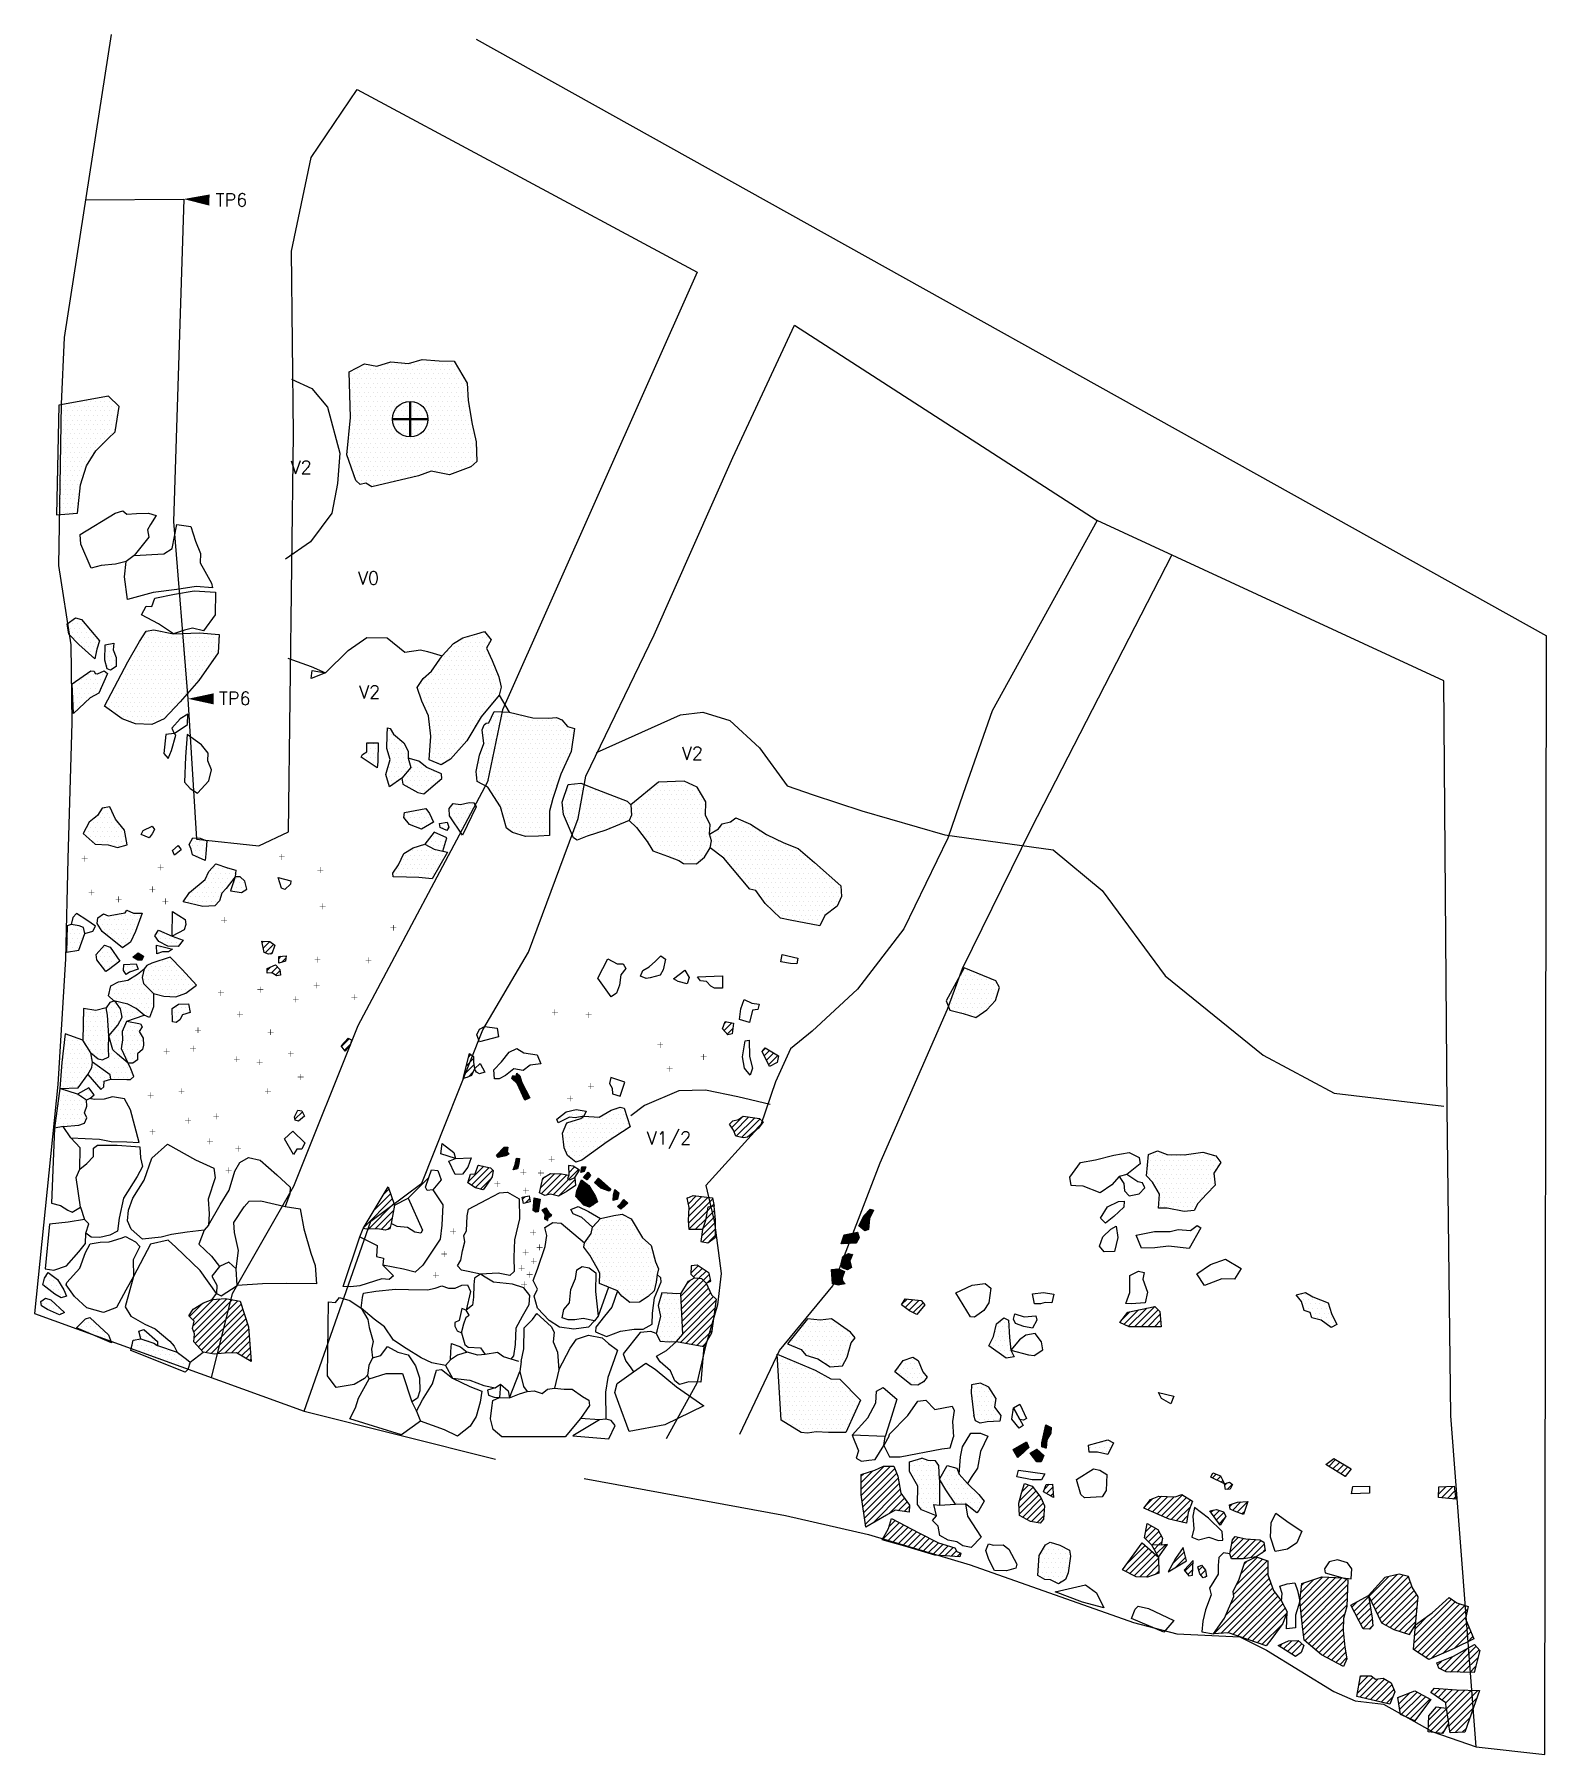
# Model space of a CAD drawing. Header units: metres. Extents: x -9.05 to -4.97, y -14.56 to -9.91.
import ezdxf

# ---------------------------------------------------------------- set-up
doc = ezdxf.new("R2010")
doc.units = ezdxf.units.M
doc.header["$LTSCALE"] = 25
doc.header["$MEASUREMENT"] = 0
doc.linetypes.add('STRICHPUNKTX2', pattern=[2, 1, -0.5, 0, -0.5])
doc.layers.get('0').update_dxf_attribs({"linetype": 'CONTINUOUS'})
for name, color, linetype in [('BEFUND', 1, 'CONTINUOUS'), ('FEUER', 1, 'CONTINUOUS'), ('GRABUNGSGRENZE', 3, 'STRICHPUNKTX2'), ('KNOCHEN', 2, 'CONTINUOUS'), ('KNOCHENSCHRAFF', 2, 'CONTINUOUS'), ('STEINE', 4, 'CONTINUOUS'), ('STEINESCHRAFF', 4, 'CONTINUOUS'), ('TPROFIL', 3, 'CONTINUOUS')]:
    doc.layers.add(name, color=color, linetype=linetype)
doc.styles.get("Standard").update_dxf_attribs({"font": 'txt.shx'})

msp = doc.modelspace()

# ---------------------------------------------------------------- texts
at = {"layer": 'BEFUND'}
for s, p in [('V2', (-8.3608, -11.0952)), ('V0', (-8.179, -11.394)), ('V2', (-8.1758, -11.7022)), ('V2', (-7.3041, -11.8678)), ('V1/2', (-7.399, -12.9072))]:
    msp.add_text(s, height=0.035, dxfattribs=at).set_placement(p)
at = {"layer": 'TPROFIL'}
for p in [(-8.5632, -10.3729), (-8.5542, -11.7195)]:
    msp.add_text('TP6', height=0.035, dxfattribs=at).set_placement(p)

# ---------------------------------------------------------------- blocks, each defined once
blk = doc.blocks.new('*X1')
at = {"color": 0}
for p, q in [((-776.24, -1272.98), (-775.47, -1272.21)), ((-776.2, -1272.59), (-775.76, -1272.15)), ((-776.06, -1273.15), (-775.18, -1272.28)), ((-775.88, -1273.33), (-774.46, -1271.91)), ((-775.7, -1273.5), (-774.28, -1272.09)), ((-775.52, -1273.67), (-774.15, -1272.3)), ((-775.34, -1273.85), (-774.06, -1272.57)), ((-775.16, -1274.02), (-773.98, -1272.84)), ((-775.13, -1272.23), (-774.64, -1271.73)), ((-775.03, -1271.77), (-774.81, -1271.56)), ((-774.98, -1274.19), (-773.89, -1273.11)), ((-774.83, -1274.4), (-773.81, -1273.38)), ((-774.72, -1274.64), (-773.72, -1273.65)), ((-774.61, -1274.88), (-773.64, -1273.92)), ((-774.49, -1275.13), (-773.52, -1274.16)), ((-774.38, -1275.37), (-773.4, -1274.39)), ((-774.27, -1275.61), (-773.28, -1274.62)), ((-774.16, -1275.85), (-773.16, -1274.86)), ((-774.04, -1276.09), (-773.04, -1275.09)), ((-773.93, -1276.33), (-772.92, -1275.32)), ((-773.82, -1276.57), (-772.8, -1275.56)), ((-773.71, -1276.81), (-772.68, -1275.79)), ((-773.59, -1277.05), (-772.57, -1276.03)), ((-773.48, -1277.3), (-772.45, -1276.26)), ((-773.37, -1277.54), (-772.33, -1276.49)), ((-773.26, -1277.78), (-772.21, -1276.73)), ((-773.14, -1278.02), (-772.09, -1276.96)), ((-773.03, -1278.26), (-771.97, -1277.19)), ((-772.92, -1278.5), (-771.85, -1277.43)), ((-772.81, -1278.74), (-771.73, -1277.66)), ((-772.16, -1278.45), (-771.61, -1277.89)), ((-771.5, -1278.14), (-771.49, -1278.13)), ((-780.35, -1293.71), (-778.1, -1291.46)), ((-780.21, -1293.92), (-777.75, -1291.46)), ((-780.07, -1294.13), (-777.43, -1291.49)), ((-779.73, -1294.15), (-777.47, -1291.89)), ((-779.29, -1294.06), (-777.52, -1292.3)), ((-778.85, -1293.97), (-777.57, -1292.7)), ((-778.4, -1293.88), (-777.43, -1292.91)), ((-777.94, -1293.78), (-777.27, -1293.1)), ((-775.9, -1297.39), (-774.48, -1295.97)), ((-775.71, -1296.84), (-774.42, -1295.56)), ((-775.58, -1297.43), (-774.61, -1296.46)), ((-775.51, -1296.3), (-774.36, -1295.15)), ((-775.38, -1295.81), (-774.31, -1294.74)), ((-775.29, -1295.37), (-774.37, -1294.45)), ((-775.2, -1294.92), (-774.68, -1294.41)), ((-775.11, -1294.48), (-775, -1294.37)), ((-775.13, -1297.32), (-774.74, -1296.94)), ((-758.81, -1303.28), (-756.57, -1301.04)), ((-758.56, -1302.68), (-756.77, -1300.88)), ((-758.29, -1302.06), (-756.97, -1300.73)), ((-758.03, -1301.44), (-757.17, -1300.58)), ((-757.76, -1300.82), (-757.37, -1300.42)), ((-757.67, -1298.26), (-756.47, -1297.05)), ((-757.62, -1297.85), (-756.55, -1296.78)), ((-757.55, -1297.43), (-756.88, -1296.76)), ((-757.48, -1297), (-757.22, -1296.74)), ((-757.17, -1298.11), (-756.68, -1297.62)), ((-756.92, -1299.62), (-755.6, -1298.31)), ((-756.72, -1299.78), (-755.46, -1298.52)), ((-756.52, -1299.93), (-755.32, -1298.73)), ((-756.32, -1300.08), (-755.18, -1298.95)), ((-756.12, -1300.24), (-756.03, -1300.15)), ((-753.83, -1301.13), (-752.71, -1300.01)), ((-753.64, -1301.3), (-752.52, -1300.18)), ((-753.45, -1301.46), (-752.34, -1300.34)), ((-753.27, -1301.63), (-752.15, -1300.51)), ((-753.13, -1300.08), (-752.9, -1299.84)), ((-753.08, -1301.79), (-751.96, -1300.68)), ((-752.89, -1301.96), (-751.77, -1300.84)), ((-752.7, -1302.12), (-751.59, -1301.01)), ((-770.47, -1307.52), (-768.71, -1305.75)), ((-770.44, -1307.14), (-768.77, -1305.46)), ((-770.42, -1306.76), (-769.05, -1305.39)), ((-770.39, -1306.38), (-769.34, -1305.32)), ((-770.36, -1305.99), (-769.62, -1305.25)), ((-770.33, -1305.61), (-769.9, -1305.18)), ((-770.31, -1305.23), (-770.18, -1305.11)), ((-759.03, -1304.56), (-755.97, -1301.5)), ((-758.96, -1304.14), (-756.17, -1301.35)), ((-758.95, -1304.84), (-755.77, -1301.65)), ((-758.88, -1303.71), (-756.37, -1301.19)), ((-758.78, -1305.02), (-755.57, -1301.81)), ((-758.61, -1305.2), (-755.42, -1302.02)), ((-758.44, -1305.38), (-755.29, -1302.23)), ((-758.26, -1305.57), (-755.15, -1302.45)), ((-758.09, -1305.75), (-755.01, -1302.67)), ((-757.92, -1305.93), (-754.88, -1302.88)), ((-757.75, -1306.11), (-754.74, -1303.1)), ((-757.58, -1306.3), (-754.6, -1303.32)), ((-757.41, -1306.48), (-754.47, -1303.53)), ((-757.24, -1306.66), (-754.33, -1303.75)), ((-757.07, -1306.84), (-754.19, -1303.97)), ((-756.9, -1307.03), (-754.05, -1304.18)), ((-756.66, -1307.14), (-753.92, -1304.4)), ((-756.4, -1307.23), (-753.78, -1304.62)), ((-756.14, -1307.33), (-753.67, -1304.86)), ((-755.89, -1307.43), (-753.58, -1305.12)), ((-755.63, -1307.53), (-753.49, -1305.38)), ((-755.32, -1307.57), (-753.4, -1305.65)), ((-752.51, -1302.29), (-751.4, -1301.18)), ((-752.33, -1302.46), (-751.21, -1301.34)), ((-752.1, -1302.58), (-751.03, -1301.51)), ((-751.84, -1302.68), (-750.84, -1301.68)), ((-751.58, -1302.77), (-750.65, -1301.84)), ((-751.33, -1302.87), (-750.47, -1302.01)), ((-751.07, -1302.96), (-750.28, -1302.18)), ((-750.81, -1303.06), (-750.09, -1302.34)), ((-750.55, -1303.16), (-749.91, -1302.51)), ((-750.29, -1303.25), (-749.72, -1302.68)), ((-748.94, -1305.78), (-747.61, -1304.46)), ((-748.92, -1305.42), (-747.52, -1304.01)), ((-748.91, -1305.05), (-747.54, -1303.68)), ((-748.9, -1304.69), (-747.73, -1303.52)), ((-748.89, -1304.32), (-747.92, -1303.36)), ((-748.75, -1303.83), (-748.11, -1303.19)), ((-748.61, -1303.34), (-748.31, -1303.03)), ((-748.49, -1305.69), (-747.7, -1304.9)), ((-747.97, -1305.52), (-747.79, -1305.35)), ((-747.58, -1307.61), (-745.77, -1305.8)), ((-746.42, -1306.09), (-745.94, -1305.62)), ((-770.53, -1308.28), (-768.83, -1306.58)), ((-770.5, -1307.9), (-768.77, -1306.17)), ((-770.48, -1308.59), (-768.89, -1307)), ((-770.26, -1308.72), (-768.95, -1307.42)), ((-770.05, -1308.86), (-769.02, -1307.83)), ((-769.83, -1309), (-769.08, -1308.25)), ((-769.41, -1308.93), (-769.14, -1308.66)), ((-767.97, -1308.55), (-767.36, -1307.94)), ((-767.83, -1308.77), (-767.04, -1307.98)), ((-767.7, -1308.99), (-766.9, -1308.19)), ((-767.56, -1309.21), (-766.77, -1308.41)), ((-767.43, -1309.42), (-766.63, -1308.63)), ((-767.39, -1310.8), (-765.98, -1309.39)), ((-767.38, -1310.43), (-766.17, -1309.23)), ((-767.36, -1310.07), (-766.35, -1309.06)), ((-767.35, -1309.7), (-766.49, -1308.84)), ((-767.21, -1310.98), (-765.79, -1309.56)), ((-766.21, -1310.33), (-765.65, -1309.77)), ((-754.48, -1307.09), (-753.31, -1305.91)), ((-753.29, -1306.25), (-753.21, -1306.17)), ((-747.38, -1307.76), (-745.59, -1305.97)), ((-747.18, -1307.91), (-745.41, -1306.15)), ((-746.98, -1308.07), (-745.24, -1306.33)), ((-746.07, -1307.51), (-745.06, -1306.5)), ((-682.62, -1312.65), (-678.85, -1308.88)), ((-682.43, -1312.82), (-679.14, -1309.52)), ((-682.24, -1311.92), (-678.77, -1308.45)), ((-682.24, -1312.98), (-679.43, -1310.17)), ((-681.85, -1311.18), (-679.04, -1308.37)), ((-681.46, -1310.43), (-679.31, -1308.29)), ((-766.98, -1311.1), (-766.64, -1310.75)), ((-766.75, -1311.22), (-766.72, -1311.2)), ((-687.28, -1317.31), (-684.69, -1314.72)), ((-687.14, -1317.52), (-684.25, -1314.63)), ((-687.1, -1316.78), (-685.13, -1314.81)), ((-686.93, -1316.25), (-685.57, -1314.9)), ((-686.76, -1317.5), (-683.8, -1314.54)), ((-686.75, -1315.72), (-686.02, -1314.99)), ((-686.57, -1315.19), (-686.46, -1315.08)), ((-686.39, -1317.48), (-683.36, -1314.45)), ((-686.02, -1317.47), (-682.97, -1314.42)), ((-685.65, -1317.45), (-682.88, -1314.68)), ((-685.27, -1317.43), (-682.79, -1314.95)), ((-682.06, -1313.15), (-679.69, -1310.78)), ((-681.87, -1313.31), (-679.73, -1311.17)), ((-681.68, -1313.48), (-679.77, -1311.57)), ((-681.49, -1313.64), (-679.81, -1311.96)), ((-681.3, -1313.81), (-679.85, -1312.35)), ((-681.11, -1313.97), (-679.89, -1312.75)), ((-680.76, -1313.98), (-679.93, -1313.14)), ((-680.17, -1313.74), (-679.97, -1313.54)), ((-684.9, -1317.41), (-682.7, -1315.21)), ((-684.53, -1317.39), (-682.61, -1315.48)), ((-684.16, -1317.37), (-682.53, -1315.74)), ((-683.79, -1317.35), (-682.65, -1316.22)), ((-683.41, -1317.33), (-683.12, -1317.04)), ((-689.89, -1325.23), (-689.05, -1324.38)), ((-689.87, -1325.56), (-688.64, -1324.33)), ((-689.85, -1325.89), (-688.23, -1324.28)), ((-689.83, -1326.22), (-687.9, -1324.3)), ((-687.35, -1322.69), (-684.93, -1320.26)), ((-687.35, -1323.04), (-684.63, -1320.32)), ((-687.28, -1323.32), (-684.33, -1320.37)), ((-687.24, -1322.22), (-685.23, -1320.21)), ((-687.2, -1323.6), (-684.52, -1320.92)), ((-687.13, -1323.87), (-684.77, -1321.52)), ((-687.12, -1321.75), (-685.72, -1320.35)), ((-687, -1321.28), (-686.54, -1320.81)), ((-686.95, -1324.05), (-685.01, -1322.11)), ((-686.69, -1324.15), (-684.94, -1322.39)), ((-686.44, -1324.25), (-684.86, -1322.67)), ((-686.18, -1324.35), (-684.79, -1322.96)), ((-685.93, -1324.45), (-684.72, -1323.24)), ((-685.68, -1324.55), (-684.65, -1323.52)), ((-684.83, -1324.05), (-684.57, -1323.8)), ((-689.94, -1324.56), (-689.86, -1324.49)), ((-689.91, -1324.9), (-689.46, -1324.44)), ((-689.8, -1326.55), (-687.66, -1324.41)), ((-689.78, -1326.89), (-687.42, -1324.53)), ((-689.76, -1327.22), (-687.19, -1324.64)), ((-689.74, -1327.55), (-686.95, -1324.76)), ((-689.72, -1327.88), (-686.71, -1324.87)), ((-689.69, -1328.21), (-686.47, -1324.99)), ((-689.53, -1328.4), (-686.63, -1325.5)), ((-689.23, -1328.46), (-686.86, -1326.09)), ((-688.94, -1328.52), (-687.1, -1326.68)), ((-688.65, -1328.58), (-687.09, -1327.03)), ((-688.35, -1328.64), (-687.04, -1327.32)), ((-687.99, -1328.63), (-686.95, -1327.59)), ((-687.55, -1328.55), (-686.79, -1327.78)), ((-687.12, -1328.46), (-686.62, -1327.97)), ((-686.68, -1328.38), (-686.46, -1328.16))]:
    blk.add_line(p, q, dxfattribs=at)
blk = doc.blocks.new('*X2')
at = {"color": 0}
for p, q in [((-878.49, -1240.17), (-877.22, -1238.91)), ((-878.27, -1240.31), (-877.01, -1239.05)), ((-878.05, -1240.44), (-876.8, -1239.2)), ((-877.83, -1240.58), (-876.6, -1239.34)), ((-877.61, -1240.71), (-876.39, -1239.49)), ((-877.39, -1240.84), (-876.18, -1239.63)), ((-877.08, -1240.89), (-875.97, -1239.78)), ((-876.72, -1240.88), (-875.95, -1240.11)), ((-876.37, -1240.88), (-876.18, -1240.69))]:
    blk.add_line(p, q, dxfattribs=at)
blk = doc.blocks.new('*X3')
at = {"color": 0}
for p, q in [((-788.58, -1269.42), (-786.68, -1267.51)), ((-788, -1267.07), (-787.36, -1266.42)), ((-789.17, -1271.77), (-786.56, -1269.16)), ((-788.03, -1272.39), (-786.83, -1271.19)), ((-785.42, -1296.31), (-785.37, -1296.25)), ((-761.03, -1296.66), (-760.78, -1296.41)), ((-788.1, -1300.75), (-783.93, -1296.58)), ((-787.25, -1301.67), (-782.49, -1296.91)), ((-786.17, -1302.36), (-781.45, -1297.64)), ((-784.8, -1302.75), (-781.99, -1299.94)), ((-768.56, -1302.43), (-764.71, -1298.58)), ((-768.37, -1304), (-763.03, -1298.67)), ((-768.02, -1300.12), (-767.37, -1299.47)), ((-766.98, -1304.39), (-761.48, -1298.89)), ((-765.16, -1304.32), (-760.94, -1300.11)), ((-763.63, -1304.56), (-759.26, -1300.2)), ((-760.94, -1300.11), (-758.31, -1297.48)), ((-760.93, -1298.33), (-759.37, -1296.77)), ((-816.16, -1312.91), (-808.62, -1305.37)), ((-813.58, -1308.56), (-809.08, -1304.05)), ((-811, -1304.21), (-809.54, -1302.74)), ((-773.41, -1305.51), (-772.67, -1304.77)), ((-772.68, -1306.54), (-771.52, -1305.38)), ((-815.04, -1313.55), (-808.17, -1306.68)), ((-813.24, -1313.51), (-808.3, -1308.57)), ((-811.6, -1313.65), (-808.7, -1310.74)), ((-809.79, -1313.6), (-809.13, -1312.94)), ((-862.51, -1338.04), (-857.01, -1332.54)), ((-862.4, -1339.69), (-855.13, -1332.43)), ((-862.22, -1341.28), (-853.34, -1332.4)), ((-862.1, -1342.93), (-851.84, -1332.67)), ((-861.84, -1344.44), (-850.34, -1332.94)), ((-863.4, -1337.16), (-859.98, -1333.74)), ((-860.99, -1345.36), (-849.45, -1333.82)), ((-860.14, -1346.27), (-849.02, -1335.15)), ((-859.01, -1346.91), (-848.59, -1336.49)), ((-857.53, -1347.2), (-848.15, -1337.82)), ((-855.82, -1347.26), (-847.72, -1339.16)), ((-853.88, -1347.09), (-847.41, -1340.62)), ((-852.06, -1347.03), (-847.28, -1342.26)), ((-850.42, -1347.16), (-847.16, -1343.9)), ((-849.31, -1347.83), (-847.03, -1345.54)), ((-848.21, -1348.49), (-846.91, -1347.18)), ((-847.11, -1349.15), (-846.78, -1348.83))]:
    blk.add_line(p, q, dxfattribs=at)
blk = doc.blocks.new('*X4')
at = {"color": 0}
for p, q in [((-718.98, -1259.92), (-716.9, -1257.83)), ((-718.86, -1258.03), (-718.39, -1257.56)), ((-718.19, -1260.89), (-716.63, -1259.33)), ((-708.74, -1265.59), (-707.8, -1264.64)), ((-708.16, -1266.78), (-706.7, -1265.31)), ((-707.58, -1267.96), (-705.59, -1265.98)), ((-707, -1269.15), (-704.49, -1266.64)), ((-716.89, -1286.11), (-713.81, -1283.03)), ((-716.25, -1287.24), (-712.27, -1283.26)), ((-715.69, -1288.45), (-710.73, -1283.49)), ((-714.24, -1288.76), (-709.27, -1283.8)), ((-711.53, -1287.82), (-708.76, -1285.05)), ((-728.98, -1305.27), (-728.77, -1305.06)), ((-728.64, -1306.7), (-726.53, -1304.59)), ((-728.57, -1310.16), (-723.39, -1304.99)), ((-728.57, -1311.93), (-722.04, -1305.4)), ((-728.43, -1308.26), (-724.96, -1304.79)), ((-728.4, -1313.53), (-723.55, -1308.68)), ((-724.73, -1313.4), (-721.36, -1310.03)), ((-723.95, -1310.85), (-721.53, -1308.43)), ((-723.55, -1308.68), (-722.37, -1307.5)), ((-722.37, -1307.5), (-721.74, -1306.87)), ((-726.77, -1313.67), (-723.95, -1310.85)), ((-725.05, -1315.49), (-721.27, -1311.71)), ((-725.03, -1313.69), (-724.73, -1313.4)), ((-724.82, -1317.02), (-721.27, -1313.47)), ((-722.98, -1316.95), (-721.27, -1315.24)), ((-727.97, -1325.47), (-726, -1323.5)), ((-727.93, -1323.67), (-727.75, -1323.49)), ((-727.22, -1326.49), (-724.92, -1324.19)), ((-730.68, -1331.72), (-725.8, -1326.84)), ((-730.6, -1333.4), (-724.61, -1327.41)), ((-730.51, -1335.08), (-723.74, -1328.32)), ((-728.95, -1328.22), (-728.04, -1327.32)), ((-725.8, -1326.84), (-723.85, -1324.89)), ((-724.61, -1327.41), (-722.93, -1325.74)), ((-723.46, -1328.03), (-722.62, -1327.2)), ((-730.42, -1336.76), (-723.19, -1329.54)), ((-730.33, -1338.44), (-722.64, -1330.75)), ((-730.25, -1340.13), (-721.89, -1331.77)), ((-730.16, -1341.81), (-721.15, -1332.8)), ((-670.96, -1333.87), (-669.55, -1332.47)), ((-670.09, -1334.77), (-667.94, -1332.62)), ((-669.07, -1335.52), (-666.32, -1332.77)), ((-667.9, -1336.11), (-665.24, -1333.45)), ((-730.7, -1344.11), (-721.43, -1334.85)), ((-729.21, -1344.39), (-721.72, -1336.9)), ((-727.72, -1344.67), (-722, -1338.95)), ((-726.22, -1344.94), (-722.28, -1341)), ((-724.73, -1345.22), (-724, -1344.48))]:
    blk.add_line(p, q, dxfattribs=at)
blk = doc.blocks.new('*X5')
at = {"color": 0}
for p, q in [((-843.78, -1236.23), (-843.36, -1235.8)), ((-843.49, -1237.7), (-841.69, -1235.91)), ((-842.99, -1238.97), (-840.66, -1236.64)), ((-841.47, -1239.22), (-841.01, -1238.76)), ((-839.29, -1240.57), (-838.59, -1239.87)), ((-838.43, -1241.48), (-837.35, -1240.4)), ((-842.41, -1243.69), (-841.46, -1242.75)), ((-841.33, -1244.38), (-839.66, -1242.72)), ((-840.13, -1244.95), (-838.95, -1243.77)), ((-822.3, -1264.24), (-820.22, -1262.16)), ((-821.55, -1265.26), (-819.9, -1263.61)), ((-834.89, -1283.9), (-832.88, -1281.89))]:
    blk.add_line(p, q, dxfattribs=at)
blk = doc.blocks.new('LB')
at = {"layer": 'FEUER', "const_width": 0.1}
for points in [[(0, 0), (0, -1.6)], [(-0.8, -0.8), (0.8, -0.8)]]:
    blk.add_lwpolyline(points, dxfattribs=at)
blk = doc.blocks.new('*X7')
at = {"color": 0}
for p, q in [((-902.5, -1327.5), (-902.5, -1327.5)), ((-901.875, -1326.25), (-901.875, -1326.25)), ((-901.875, -1328.75), (-901.875, -1328.75)), ((-901.25, -1327.5), (-901.25, -1327.5)), ((-900.625, -1326.25), (-900.625, -1326.25)), ((-900.625, -1328.75), (-900.625, -1328.75)), ((-900, -1327.5), (-900, -1327.5)), ((-899.375, -1328.75), (-899.375, -1328.75)), ((-898.125, -1328.75), (-898.125, -1328.75)), ((-902.5, -1332.5), (-902.5, -1332.5)), ((-900, -1330), (-900, -1330)), ((-899.375, -1331.25), (-899.375, -1331.25)), ((-898.75, -1330), (-898.75, -1330)), ((-898.125, -1331.25), (-898.125, -1331.25)), ((-897.5, -1330), (-897.5, -1330)), ((-896.875, -1331.25), (-896.875, -1331.25)), ((-903.125, -1333.75), (-903.125, -1333.75)), ((-901.875, -1333.75), (-901.875, -1333.75)), ((-901.25, -1335), (-901.25, -1335)), ((-900.625, -1333.75), (-900.625, -1333.75)), ((-900, -1335), (-900, -1335)), ((-899.375, -1336.25), (-899.375, -1336.25)), ((-898.75, -1335), (-898.75, -1335)), ((-898.125, -1336.25), (-898.125, -1336.25)), ((-892.5, -1340), (-892.5, -1340)), ((-891.875, -1338.75), (-891.875, -1338.75)), ((-891.25, -1340), (-891.25, -1340)), ((-890.625, -1338.75), (-890.625, -1338.75)), ((-890.625, -1341.25), (-890.625, -1341.25)), ((-890, -1340), (-890, -1340)), ((-889.375, -1338.75), (-889.375, -1338.75)), ((-889.375, -1341.25), (-889.375, -1341.25)), ((-888.75, -1340), (-888.75, -1340)), ((-888.125, -1341.25), (-888.125, -1341.25)), ((-887.5, -1342.5), (-887.5, -1342.5)), ((-886.875, -1341.25), (-886.875, -1341.25)), ((-886.25, -1342.5), (-886.25, -1342.5)), ((-876.875, -1341.25), (-876.875, -1341.25)), ((-876.25, -1342.5), (-876.25, -1342.5)), ((-875.625, -1341.25), (-875.625, -1341.25)), ((-875, -1342.5), (-875, -1342.5)), ((-873.75, -1342.5), (-873.75, -1342.5)), ((-885.625, -1343.75), (-885.625, -1343.75)), ((-878.75, -1345), (-878.75, -1345)), ((-878.125, -1343.75), (-878.125, -1343.75)), ((-878.125, -1346.25), (-878.125, -1346.25)), ((-877.5, -1345), (-877.5, -1345)), ((-876.875, -1343.75), (-876.875, -1343.75)), ((-876.875, -1346.25), (-876.875, -1346.25)), ((-876.25, -1345), (-876.25, -1345)), ((-876.25, -1347.5), (-876.25, -1347.5)), ((-875.625, -1343.75), (-875.625, -1343.75)), ((-875.625, -1346.25), (-875.625, -1346.25)), ((-875, -1345), (-875, -1345)), ((-875, -1347.5), (-875, -1347.5)), ((-874.375, -1343.75), (-874.375, -1343.75)), ((-874.375, -1346.25), (-874.375, -1346.25)), ((-873.75, -1345), (-873.75, -1345)), ((-873.75, -1347.5), (-873.75, -1347.5)), ((-873.125, -1343.75), (-873.125, -1343.75)), ((-873.125, -1346.25), (-873.125, -1346.25)), ((-872.5, -1345), (-872.5, -1345)), ((-872.5, -1347.5), (-872.5, -1347.5)), ((-871.875, -1346.25), (-871.875, -1346.25)), ((-871.25, -1347.5), (-871.25, -1347.5)), ((-870.625, -1346.25), (-870.625, -1346.25)), ((-870, -1347.5), (-870, -1347.5)), ((-869.375, -1346.25), (-869.375, -1346.25)), ((-868.75, -1347.5), (-868.75, -1347.5)), ((-867.5, -1347.5), (-867.5, -1347.5)), ((-866.25, -1347.5), (-866.25, -1347.5)), ((-873.125, -1348.75), (-873.125, -1348.75)), ((-871.875, -1348.75), (-871.875, -1348.75)), ((-870.625, -1348.75), (-870.625, -1348.75)), ((-870, -1350), (-870, -1350)), ((-869.375, -1348.75), (-869.375, -1348.75)), ((-868.75, -1350), (-868.75, -1350)), ((-868.125, -1348.75), (-868.125, -1348.75)), ((-867.5, -1350), (-867.5, -1350)), ((-866.875, -1348.75), (-866.875, -1348.75)), ((-866.875, -1351.25), (-866.875, -1351.25)), ((-866.25, -1350), (-866.25, -1350)), ((-865.625, -1348.75), (-865.625, -1348.75)), ((-865.625, -1351.25), (-865.625, -1351.25)), ((-865, -1350), (-865, -1350)), ((-864.375, -1348.75), (-864.375, -1348.75)), ((-864.375, -1351.25), (-864.375, -1351.25)), ((-863.75, -1350), (-863.75, -1350))]:
    blk.add_line(p, q, dxfattribs=at)
blk = doc.blocks.new('*X8')
at = {"color": 0}
for p, q in [((-888.125, -1231.25), (-888.125, -1231.25)), ((-887.5, -1230), (-887.5, -1230)), ((-886.875, -1228.75), (-886.875, -1228.75)), ((-886.875, -1231.25), (-886.875, -1231.25)), ((-886.25, -1230), (-886.25, -1230)), ((-885.625, -1231.25), (-885.625, -1231.25)), ((-885, -1230), (-885, -1230)), ((-884.375, -1228.75), (-884.375, -1228.75)), ((-884.375, -1231.25), (-884.375, -1231.25)), ((-883.75, -1230), (-883.75, -1230)), ((-883.125, -1228.75), (-883.125, -1228.75)), ((-883.125, -1231.25), (-883.125, -1231.25)), ((-882.5, -1230), (-882.5, -1230)), ((-881.875, -1228.75), (-881.875, -1228.75)), ((-881.875, -1231.25), (-881.875, -1231.25)), ((-881.25, -1230), (-881.25, -1230)), ((-880.625, -1228.75), (-880.625, -1228.75)), ((-880.625, -1231.25), (-880.625, -1231.25)), ((-880, -1230), (-880, -1230)), ((-879.375, -1228.75), (-879.375, -1228.75)), ((-879.375, -1231.25), (-879.375, -1231.25)), ((-878.75, -1230), (-878.75, -1230)), ((-878.125, -1228.75), (-878.125, -1228.75)), ((-878.125, -1231.25), (-878.125, -1231.25)), ((-877.5, -1230), (-877.5, -1230)), ((-876.875, -1228.75), (-876.875, -1228.75)), ((-896.25, -1232.5), (-896.25, -1232.5)), ((-896.25, -1235), (-896.25, -1235)), ((-895.625, -1233.75), (-895.625, -1233.75)), ((-895, -1232.5), (-895, -1232.5)), ((-895, -1235), (-895, -1235)), ((-894.375, -1233.75), (-894.375, -1233.75)), ((-893.75, -1232.5), (-893.75, -1232.5)), ((-893.75, -1235), (-893.75, -1235)), ((-893.125, -1233.75), (-893.125, -1233.75)), ((-892.5, -1232.5), (-892.5, -1232.5)), ((-892.5, -1235), (-892.5, -1235)), ((-891.875, -1233.75), (-891.875, -1233.75)), ((-886.25, -1232.5), (-886.25, -1232.5)), ((-885.625, -1233.75), (-885.625, -1233.75)), ((-885, -1232.5), (-885, -1232.5)), ((-884.375, -1233.75), (-884.375, -1233.75)), ((-883.75, -1232.5), (-883.75, -1232.5)), ((-883.75, -1235), (-883.75, -1235)), ((-883.125, -1233.75), (-883.125, -1233.75)), ((-882.5, -1232.5), (-882.5, -1232.5)), ((-882.5, -1235), (-882.5, -1235)), ((-881.875, -1233.75), (-881.875, -1233.75)), ((-881.25, -1232.5), (-881.25, -1232.5)), ((-881.25, -1235), (-881.25, -1235)), ((-880.625, -1233.75), (-880.625, -1233.75)), ((-880, -1232.5), (-880, -1232.5)), ((-880, -1235), (-880, -1235)), ((-879.375, -1233.75), (-879.375, -1233.75)), ((-878.75, -1232.5), (-878.75, -1232.5)), ((-871.875, -1233.75), (-871.875, -1233.75)), ((-871.25, -1235), (-871.25, -1235)), ((-870.625, -1233.75), (-870.625, -1233.75)), ((-870, -1235), (-870, -1235)), ((-868.75, -1235), (-868.75, -1235)), ((-867.5, -1235), (-867.5, -1235)), ((-896.25, -1237.5), (-896.25, -1237.5)), ((-895.625, -1236.25), (-895.625, -1236.25)), ((-895, -1237.5), (-895, -1237.5)), ((-894.375, -1236.25), (-894.375, -1236.25)), ((-893.75, -1237.5), (-893.75, -1237.5)), ((-893.125, -1236.25), (-893.125, -1236.25)), ((-887.5, -1240), (-887.5, -1240)), ((-886.875, -1238.75), (-886.875, -1238.75)), ((-886.25, -1237.5), (-886.25, -1237.5)), ((-886.25, -1240), (-886.25, -1240)), ((-885.625, -1238.75), (-885.625, -1238.75)), ((-885, -1237.5), (-885, -1237.5)), ((-885, -1240), (-885, -1240)), ((-884.375, -1238.75), (-884.375, -1238.75)), ((-883.75, -1240), (-883.75, -1240)), ((-883.125, -1236.25), (-883.125, -1236.25)), ((-881.875, -1236.25), (-881.875, -1236.25)), ((-880.625, -1236.25), (-880.625, -1236.25)), ((-871.875, -1238.75), (-871.875, -1238.75)), ((-871.25, -1237.5), (-871.25, -1237.5)), ((-870.625, -1236.25), (-870.625, -1236.25)), ((-870, -1237.5), (-870, -1237.5)), ((-869.375, -1236.25), (-869.375, -1236.25)), ((-868.125, -1236.25), (-868.125, -1236.25)), ((-866.875, -1236.25), (-866.875, -1236.25)), ((-843.125, -1236.25), (-843.125, -1236.25)), ((-843.125, -1238.75), (-843.125, -1238.75)), ((-842.5, -1237.5), (-842.5, -1237.5)), ((-841.875, -1236.25), (-841.875, -1236.25)), ((-841.875, -1238.75), (-841.875, -1238.75)), ((-841.25, -1237.5), (-841.25, -1237.5)), ((-838.75, -1240), (-838.75, -1240)), ((-837.5, -1240), (-837.5, -1240)), ((-886.875, -1241.25), (-886.875, -1241.25)), ((-886.25, -1242.5), (-886.25, -1242.5)), ((-885.625, -1241.25), (-885.625, -1241.25)), ((-885.625, -1243.75), (-885.625, -1243.75)), ((-885, -1242.5), (-885, -1242.5)), ((-884.375, -1241.25), (-884.375, -1241.25)), ((-883.125, -1241.25), (-883.125, -1241.25)), ((-880.625, -1243.75), (-880.625, -1243.75)), ((-880, -1242.5), (-880, -1242.5)), ((-879.375, -1243.75), (-879.375, -1243.75)), ((-878.75, -1242.5), (-878.75, -1242.5)), ((-877.5, -1245), (-877.5, -1245)), ((-876.25, -1245), (-876.25, -1245)), ((-875.625, -1243.75), (-875.625, -1243.75)), ((-875, -1245), (-875, -1245)), ((-874.375, -1243.75), (-874.375, -1243.75)), ((-873.75, -1242.5), (-873.75, -1242.5)), ((-873.75, -1245), (-873.75, -1245)), ((-873.125, -1243.75), (-873.125, -1243.75)), ((-872.5, -1242.5), (-872.5, -1242.5)), ((-872.5, -1245), (-872.5, -1245)), ((-871.875, -1241.25), (-871.875, -1241.25)), ((-871.875, -1243.75), (-871.875, -1243.75)), ((-871.25, -1242.5), (-871.25, -1242.5)), ((-871.25, -1245), (-871.25, -1245)), ((-870.625, -1241.25), (-870.625, -1241.25)), ((-870.625, -1243.75), (-870.625, -1243.75)), ((-870, -1242.5), (-870, -1242.5)), ((-870, -1245), (-870, -1245)), ((-869.375, -1241.25), (-869.375, -1241.25)), ((-869.375, -1243.75), (-869.375, -1243.75)), ((-868.75, -1242.5), (-868.75, -1242.5)), ((-868.75, -1245), (-868.75, -1245)), ((-868.125, -1241.25), (-868.125, -1241.25)), ((-868.125, -1243.75), (-868.125, -1243.75)), ((-867.5, -1242.5), (-867.5, -1242.5)), ((-867.5, -1245), (-867.5, -1245)), ((-866.875, -1243.75), (-866.875, -1243.75)), ((-866.25, -1245), (-866.25, -1245)), ((-865.625, -1243.75), (-865.625, -1243.75)), ((-865, -1245), (-865, -1245)), ((-841.875, -1243.75), (-841.875, -1243.75)), ((-840.625, -1243.75), (-840.625, -1243.75)), ((-840, -1242.5), (-840, -1242.5)), ((-840, -1245), (-840, -1245)), ((-839.375, -1243.75), (-839.375, -1243.75)), ((-838.125, -1241.25), (-838.125, -1241.25)), ((-885, -1250), (-885, -1250)), ((-884.375, -1248.75), (-884.375, -1248.75)), ((-883.75, -1247.5), (-883.75, -1247.5)), ((-883.75, -1250), (-883.75, -1250)), ((-883.125, -1248.75), (-883.125, -1248.75)), ((-882.5, -1247.5), (-882.5, -1247.5)), ((-882.5, -1250), (-882.5, -1250)), ((-881.875, -1248.75), (-881.875, -1248.75)), ((-881.25, -1247.5), (-881.25, -1247.5)), ((-881.25, -1250), (-881.25, -1250)), ((-880.625, -1248.75), (-880.625, -1248.75)), ((-880, -1247.5), (-880, -1247.5)), ((-880, -1250), (-880, -1250)), ((-879.375, -1246.25), (-879.375, -1246.25)), ((-879.375, -1248.75), (-879.375, -1248.75)), ((-878.75, -1247.5), (-878.75, -1247.5)), ((-878.75, -1250), (-878.75, -1250)), ((-878.125, -1246.25), (-878.125, -1246.25)), ((-878.125, -1248.75), (-878.125, -1248.75)), ((-877.5, -1247.5), (-877.5, -1247.5)), ((-877.5, -1250), (-877.5, -1250)), ((-876.875, -1246.25), (-876.875, -1246.25)), ((-876.875, -1248.75), (-876.875, -1248.75)), ((-876.25, -1247.5), (-876.25, -1247.5)), ((-876.25, -1250), (-876.25, -1250)), ((-875.625, -1246.25), (-875.625, -1246.25)), ((-875.625, -1248.75), (-875.625, -1248.75)), ((-875, -1247.5), (-875, -1247.5)), ((-875, -1250), (-875, -1250)), ((-874.375, -1246.25), (-874.375, -1246.25)), ((-874.375, -1248.75), (-874.375, -1248.75)), ((-873.75, -1247.5), (-873.75, -1247.5)), ((-873.75, -1250), (-873.75, -1250)), ((-873.125, -1246.25), (-873.125, -1246.25)), ((-873.125, -1248.75), (-873.125, -1248.75)), ((-872.5, -1247.5), (-872.5, -1247.5)), ((-872.5, -1250), (-872.5, -1250)), ((-871.875, -1246.25), (-871.875, -1246.25)), ((-871.875, -1248.75), (-871.875, -1248.75)), ((-871.25, -1247.5), (-871.25, -1247.5)), ((-871.25, -1250), (-871.25, -1250)), ((-870.625, -1246.25), (-870.625, -1246.25)), ((-870.625, -1248.75), (-870.625, -1248.75)), ((-870, -1247.5), (-870, -1247.5)), ((-870, -1250), (-870, -1250)), ((-869.375, -1246.25), (-869.375, -1246.25)), ((-869.375, -1248.75), (-869.375, -1248.75)), ((-868.75, -1247.5), (-868.75, -1247.5)), ((-868.75, -1250), (-868.75, -1250)), ((-868.125, -1246.25), (-868.125, -1246.25)), ((-868.125, -1248.75), (-868.125, -1248.75)), ((-867.5, -1247.5), (-867.5, -1247.5)), ((-867.5, -1250), (-867.5, -1250)), ((-866.875, -1246.25), (-866.875, -1246.25)), ((-866.875, -1248.75), (-866.875, -1248.75)), ((-866.25, -1247.5), (-866.25, -1247.5)), ((-866.25, -1250), (-866.25, -1250)), ((-865.625, -1246.25), (-865.625, -1246.25)), ((-865.625, -1248.75), (-865.625, -1248.75)), ((-865, -1247.5), (-865, -1247.5)), ((-865, -1250), (-865, -1250)), ((-864.375, -1246.25), (-864.375, -1246.25)), ((-864.375, -1248.75), (-864.375, -1248.75)), ((-863.75, -1247.5), (-863.75, -1247.5)), ((-863.125, -1246.25), (-863.125, -1246.25)), ((-863.125, -1248.75), (-863.125, -1248.75)), ((-862.5, -1247.5), (-862.5, -1247.5)), ((-885.625, -1253.75), (-885.625, -1253.75)), ((-885, -1252.5), (-885, -1252.5)), ((-884.375, -1251.25), (-884.375, -1251.25)), ((-884.375, -1253.75), (-884.375, -1253.75)), ((-883.75, -1252.5), (-883.75, -1252.5)), ((-883.125, -1251.25), (-883.125, -1251.25)), ((-883.125, -1253.75), (-883.125, -1253.75)), ((-882.5, -1252.5), (-882.5, -1252.5)), ((-881.875, -1251.25), (-881.875, -1251.25)), ((-881.875, -1253.75), (-881.875, -1253.75)), ((-881.25, -1252.5), (-881.25, -1252.5)), ((-880.625, -1251.25), (-880.625, -1251.25)), ((-880.625, -1253.75), (-880.625, -1253.75)), ((-880, -1252.5), (-880, -1252.5)), ((-879.375, -1251.25), (-879.375, -1251.25)), ((-879.375, -1253.75), (-879.375, -1253.75)), ((-878.75, -1252.5), (-878.75, -1252.5)), ((-878.125, -1251.25), (-878.125, -1251.25)), ((-878.125, -1253.75), (-878.125, -1253.75)), ((-877.5, -1252.5), (-877.5, -1252.5)), ((-876.875, -1251.25), (-876.875, -1251.25)), ((-876.875, -1253.75), (-876.875, -1253.75)), ((-876.25, -1252.5), (-876.25, -1252.5)), ((-875.625, -1251.25), (-875.625, -1251.25)), ((-875.625, -1253.75), (-875.625, -1253.75)), ((-875, -1252.5), (-875, -1252.5)), ((-874.375, -1251.25), (-874.375, -1251.25)), ((-874.375, -1253.75), (-874.375, -1253.75)), ((-873.75, -1252.5), (-873.75, -1252.5)), ((-866.875, -1253.75), (-866.875, -1253.75)), ((-865.625, -1253.75), (-865.625, -1253.75)), ((-864.375, -1253.75), (-864.375, -1253.75)), ((-891.875, -1256.25), (-891.875, -1256.25)), ((-891.875, -1258.75), (-891.875, -1258.75)), ((-891.25, -1255), (-891.25, -1255)), ((-891.25, -1257.5), (-891.25, -1257.5)), ((-890.625, -1256.25), (-890.625, -1256.25)), ((-890.625, -1258.75), (-890.625, -1258.75)), ((-890, -1255), (-890, -1255)), ((-890, -1257.5), (-890, -1257.5)), ((-889.375, -1256.25), (-889.375, -1256.25)), ((-889.375, -1258.75), (-889.375, -1258.75)), ((-888.75, -1255), (-888.75, -1255)), ((-888.75, -1257.5), (-888.75, -1257.5)), ((-888.125, -1256.25), (-888.125, -1256.25)), ((-888.125, -1258.75), (-888.125, -1258.75)), ((-887.5, -1255), (-887.5, -1255)), ((-887.5, -1257.5), (-887.5, -1257.5)), ((-886.875, -1256.25), (-886.875, -1256.25)), ((-886.875, -1258.75), (-886.875, -1258.75)), ((-886.25, -1255), (-886.25, -1255)), ((-886.25, -1257.5), (-886.25, -1257.5)), ((-885.625, -1256.25), (-885.625, -1256.25)), ((-885.625, -1258.75), (-885.625, -1258.75)), ((-885, -1255), (-885, -1255)), ((-885, -1257.5), (-885, -1257.5)), ((-884.375, -1256.25), (-884.375, -1256.25)), ((-884.375, -1258.75), (-884.375, -1258.75)), ((-883.75, -1255), (-883.75, -1255)), ((-883.75, -1257.5), (-883.75, -1257.5)), ((-883.125, -1256.25), (-883.125, -1256.25)), ((-883.125, -1258.75), (-883.125, -1258.75)), ((-882.5, -1255), (-882.5, -1255)), ((-882.5, -1257.5), (-882.5, -1257.5)), ((-881.875, -1256.25), (-881.875, -1256.25)), ((-881.875, -1258.75), (-881.875, -1258.75)), ((-881.25, -1255), (-881.25, -1255)), ((-881.25, -1257.5), (-881.25, -1257.5)), ((-880.625, -1256.25), (-880.625, -1256.25)), ((-880.625, -1258.75), (-880.625, -1258.75)), ((-880, -1255), (-880, -1255)), ((-880, -1257.5), (-880, -1257.5)), ((-879.375, -1256.25), (-879.375, -1256.25)), ((-879.375, -1258.75), (-879.375, -1258.75)), ((-878.75, -1255), (-878.75, -1255)), ((-878.125, -1256.25), (-878.125, -1256.25)), ((-878.125, -1258.75), (-878.125, -1258.75)), ((-877.5, -1255), (-877.5, -1255)), ((-876.875, -1258.75), (-876.875, -1258.75)), ((-876.25, -1255), (-876.25, -1255)), ((-875, -1255), (-875, -1255)), ((-874.375, -1256.25), (-874.375, -1256.25)), ((-873.75, -1255), (-873.75, -1255)), ((-867.5, -1255), (-867.5, -1255)), ((-867.5, -1257.5), (-867.5, -1257.5)), ((-866.875, -1256.25), (-866.875, -1256.25)), ((-866.25, -1255), (-866.25, -1255)), ((-865.625, -1256.25), (-865.625, -1256.25)), ((-865, -1255), (-865, -1255)), ((-863.75, -1255), (-863.75, -1255)), ((-896.875, -1261.25), (-896.875, -1261.25)), ((-896.875, -1263.75), (-896.875, -1263.75)), ((-896.25, -1262.5), (-896.25, -1262.5)), ((-895.625, -1263.75), (-895.625, -1263.75)), ((-895, -1262.5), (-895, -1262.5)), ((-894.375, -1263.75), (-894.375, -1263.75)), ((-893.75, -1262.5), (-893.75, -1262.5)), ((-893.125, -1263.75), (-893.125, -1263.75)), ((-892.5, -1262.5), (-892.5, -1262.5)), ((-891.875, -1261.25), (-891.875, -1261.25)), ((-891.875, -1263.75), (-891.875, -1263.75)), ((-891.25, -1260), (-891.25, -1260)), ((-891.25, -1262.5), (-891.25, -1262.5)), ((-890.625, -1261.25), (-890.625, -1261.25)), ((-890.625, -1263.75), (-890.625, -1263.75)), ((-890, -1260), (-890, -1260)), ((-890, -1262.5), (-890, -1262.5)), ((-889.375, -1261.25), (-889.375, -1261.25)), ((-889.375, -1263.75), (-889.375, -1263.75)), ((-888.75, -1260), (-888.75, -1260)), ((-888.75, -1262.5), (-888.75, -1262.5)), ((-888.125, -1261.25), (-888.125, -1261.25)), ((-888.125, -1263.75), (-888.125, -1263.75)), ((-887.5, -1260), (-887.5, -1260)), ((-887.5, -1262.5), (-887.5, -1262.5)), ((-886.875, -1261.25), (-886.875, -1261.25)), ((-886.875, -1263.75), (-886.875, -1263.75)), ((-886.25, -1260), (-886.25, -1260)), ((-886.25, -1262.5), (-886.25, -1262.5)), ((-885.625, -1261.25), (-885.625, -1261.25)), ((-885.625, -1263.75), (-885.625, -1263.75)), ((-885, -1260), (-885, -1260)), ((-885, -1262.5), (-885, -1262.5)), ((-884.375, -1261.25), (-884.375, -1261.25)), ((-884.375, -1263.75), (-884.375, -1263.75)), ((-883.75, -1260), (-883.75, -1260)), ((-883.75, -1262.5), (-883.75, -1262.5)), ((-883.125, -1261.25), (-883.125, -1261.25)), ((-883.125, -1263.75), (-883.125, -1263.75)), ((-882.5, -1260), (-882.5, -1260)), ((-882.5, -1262.5), (-882.5, -1262.5)), ((-881.875, -1261.25), (-881.875, -1261.25)), ((-881.875, -1263.75), (-881.875, -1263.75)), ((-881.25, -1260), (-881.25, -1260)), ((-881.25, -1262.5), (-881.25, -1262.5)), ((-880.625, -1261.25), (-880.625, -1261.25)), ((-880.625, -1263.75), (-880.625, -1263.75)), ((-880, -1260), (-880, -1260)), ((-880, -1262.5), (-880, -1262.5)), ((-879.375, -1261.25), (-879.375, -1261.25)), ((-879.375, -1263.75), (-879.375, -1263.75)), ((-878.75, -1260), (-878.75, -1260)), ((-878.75, -1262.5), (-878.75, -1262.5)), ((-878.125, -1261.25), (-878.125, -1261.25)), ((-878.125, -1263.75), (-878.125, -1263.75)), ((-877.5, -1260), (-877.5, -1260)), ((-877.5, -1262.5), (-877.5, -1262.5)), ((-876.875, -1261.25), (-876.875, -1261.25)), ((-876.875, -1263.75), (-876.875, -1263.75)), ((-876.25, -1262.5), (-876.25, -1262.5)), ((-897.5, -1267.5), (-897.5, -1267.5)), ((-896.875, -1266.25), (-896.875, -1266.25)), ((-896.25, -1265), (-896.25, -1265)), ((-896.25, -1267.5), (-896.25, -1267.5)), ((-895.625, -1266.25), (-895.625, -1266.25)), ((-895, -1265), (-895, -1265)), ((-895, -1267.5), (-895, -1267.5)), ((-894.375, -1266.25), (-894.375, -1266.25)), ((-893.75, -1265), (-893.75, -1265)), ((-893.75, -1267.5), (-893.75, -1267.5)), ((-893.125, -1266.25), (-893.125, -1266.25)), ((-892.5, -1265), (-892.5, -1265)), ((-892.5, -1267.5), (-892.5, -1267.5)), ((-891.875, -1266.25), (-891.875, -1266.25)), ((-891.25, -1265), (-891.25, -1265)), ((-891.25, -1267.5), (-891.25, -1267.5)), ((-890.625, -1266.25), (-890.625, -1266.25)), ((-890, -1265), (-890, -1265)), ((-890, -1267.5), (-890, -1267.5)), ((-889.375, -1266.25), (-889.375, -1266.25)), ((-888.75, -1265), (-888.75, -1265)), ((-888.75, -1267.5), (-888.75, -1267.5)), ((-888.125, -1266.25), (-888.125, -1266.25)), ((-887.5, -1265), (-887.5, -1265)), ((-887.5, -1267.5), (-887.5, -1267.5)), ((-886.875, -1266.25), (-886.875, -1266.25)), ((-886.25, -1265), (-886.25, -1265)), ((-886.25, -1267.5), (-886.25, -1267.5)), ((-885.625, -1266.25), (-885.625, -1266.25)), ((-885, -1265), (-885, -1265)), ((-885, -1267.5), (-885, -1267.5)), ((-884.375, -1266.25), (-884.375, -1266.25)), ((-883.75, -1265), (-883.75, -1265)), ((-883.75, -1267.5), (-883.75, -1267.5)), ((-883.125, -1266.25), (-883.125, -1266.25)), ((-882.5, -1265), (-882.5, -1265)), ((-882.5, -1267.5), (-882.5, -1267.5)), ((-881.875, -1266.25), (-881.875, -1266.25)), ((-881.25, -1265), (-881.25, -1265)), ((-881.25, -1267.5), (-881.25, -1267.5)), ((-880.625, -1266.25), (-880.625, -1266.25)), ((-880, -1265), (-880, -1265)), ((-880, -1267.5), (-880, -1267.5)), ((-879.375, -1266.25), (-879.375, -1266.25)), ((-878.75, -1265), (-878.75, -1265)), ((-878.75, -1267.5), (-878.75, -1267.5)), ((-878.125, -1266.25), (-878.125, -1266.25)), ((-877.5, -1265), (-877.5, -1265)), ((-877.5, -1267.5), (-877.5, -1267.5)), ((-876.25, -1265), (-876.25, -1265)), ((-897.5, -1270), (-897.5, -1270)), ((-897.5, -1272.5), (-897.5, -1272.5)), ((-896.875, -1268.75), (-896.875, -1268.75)), ((-896.875, -1271.25), (-896.875, -1271.25)), ((-896.25, -1270), (-896.25, -1270)), ((-896.25, -1272.5), (-896.25, -1272.5)), ((-895.625, -1268.75), (-895.625, -1268.75)), ((-895.625, -1271.25), (-895.625, -1271.25)), ((-895, -1270), (-895, -1270)), ((-895, -1272.5), (-895, -1272.5)), ((-894.375, -1268.75), (-894.375, -1268.75)), ((-894.375, -1271.25), (-894.375, -1271.25)), ((-893.75, -1270), (-893.75, -1270)), ((-893.75, -1272.5), (-893.75, -1272.5)), ((-893.125, -1268.75), (-893.125, -1268.75)), ((-893.125, -1271.25), (-893.125, -1271.25)), ((-892.5, -1270), (-892.5, -1270)), ((-892.5, -1272.5), (-892.5, -1272.5)), ((-891.875, -1268.75), (-891.875, -1268.75)), ((-891.875, -1271.25), (-891.875, -1271.25)), ((-891.25, -1270), (-891.25, -1270)), ((-890.625, -1268.75), (-890.625, -1268.75)), ((-890.625, -1271.25), (-890.625, -1271.25)), ((-890, -1270), (-890, -1270)), ((-890, -1272.5), (-890, -1272.5)), ((-889.375, -1268.75), (-889.375, -1268.75)), ((-889.375, -1271.25), (-889.375, -1271.25)), ((-888.75, -1270), (-888.75, -1270)), ((-888.75, -1272.5), (-888.75, -1272.5)), ((-888.125, -1271.25), (-888.125, -1271.25)), ((-887.5, -1270), (-887.5, -1270)), ((-887.5, -1272.5), (-887.5, -1272.5)), ((-886.875, -1271.25), (-886.875, -1271.25)), ((-886.25, -1270), (-886.25, -1270)), ((-886.25, -1272.5), (-886.25, -1272.5)), ((-885.625, -1271.25), (-885.625, -1271.25)), ((-885, -1270), (-885, -1270)), ((-885, -1272.5), (-885, -1272.5)), ((-884.375, -1271.25), (-884.375, -1271.25)), ((-883.75, -1270), (-883.75, -1270)), ((-883.75, -1272.5), (-883.75, -1272.5)), ((-883.125, -1271.25), (-883.125, -1271.25)), ((-882.5, -1270), (-882.5, -1270)), ((-882.5, -1272.5), (-882.5, -1272.5)), ((-881.875, -1271.25), (-881.875, -1271.25)), ((-881.25, -1270), (-881.25, -1270)), ((-881.25, -1272.5), (-881.25, -1272.5)), ((-880.625, -1271.25), (-880.625, -1271.25)), ((-880, -1270), (-880, -1270)), ((-880, -1272.5), (-880, -1272.5)), ((-879.375, -1271.25), (-879.375, -1271.25)), ((-878.75, -1272.5), (-878.75, -1272.5)), ((-898.125, -1273.75), (-898.125, -1273.75)), ((-898.125, -1276.25), (-898.125, -1276.25)), ((-897.5, -1275), (-897.5, -1275)), ((-897.5, -1277.5), (-897.5, -1277.5)), ((-896.875, -1273.75), (-896.875, -1273.75)), ((-896.875, -1276.25), (-896.875, -1276.25)), ((-896.25, -1275), (-896.25, -1275)), ((-896.25, -1277.5), (-896.25, -1277.5)), ((-895.625, -1273.75), (-895.625, -1273.75)), ((-895, -1275), (-895, -1275)), ((-895, -1277.5), (-895, -1277.5)), ((-894.375, -1273.75), (-894.375, -1273.75)), ((-893.75, -1275), (-893.75, -1275)), ((-893.75, -1277.5), (-893.75, -1277.5)), ((-893.125, -1273.75), (-893.125, -1273.75)), ((-892.5, -1277.5), (-892.5, -1277.5)), ((-891.875, -1276.25), (-891.875, -1276.25)), ((-891.25, -1277.5), (-891.25, -1277.5)), ((-890.625, -1276.25), (-890.625, -1276.25)), ((-890, -1277.5), (-890, -1277.5)), ((-888.125, -1273.75), (-888.125, -1273.75)), ((-887.5, -1275), (-887.5, -1275)), ((-886.875, -1273.75), (-886.875, -1273.75)), ((-898.75, -1280), (-898.75, -1280)), ((-898.75, -1282.5), (-898.75, -1282.5)), ((-898.125, -1278.75), (-898.125, -1278.75)), ((-898.125, -1281.25), (-898.125, -1281.25)), ((-897.5, -1280), (-897.5, -1280)), ((-897.5, -1282.5), (-897.5, -1282.5)), ((-896.875, -1278.75), (-896.875, -1278.75)), ((-896.875, -1281.25), (-896.875, -1281.25)), ((-896.25, -1280), (-896.25, -1280)), ((-896.25, -1282.5), (-896.25, -1282.5)), ((-895.625, -1278.75), (-895.625, -1278.75)), ((-895.625, -1281.25), (-895.625, -1281.25)), ((-895, -1280), (-895, -1280)), ((-895, -1282.5), (-895, -1282.5)), ((-894.375, -1278.75), (-894.375, -1278.75)), ((-894.375, -1281.25), (-894.375, -1281.25)), ((-893.75, -1280), (-893.75, -1280)), ((-893.75, -1282.5), (-893.75, -1282.5)), ((-893.125, -1278.75), (-893.125, -1278.75)), ((-893.125, -1281.25), (-893.125, -1281.25)), ((-892.5, -1280), (-892.5, -1280)), ((-892.5, -1282.5), (-892.5, -1282.5)), ((-891.875, -1278.75), (-891.875, -1278.75)), ((-891.875, -1281.25), (-891.875, -1281.25)), ((-891.25, -1280), (-891.25, -1280)), ((-899.375, -1283.75), (-899.375, -1283.75)), ((-898.75, -1285), (-898.75, -1285)), ((-898.125, -1283.75), (-898.125, -1283.75)), ((-897.5, -1285), (-897.5, -1285)), ((-896.875, -1283.75), (-896.875, -1283.75)), ((-896.25, -1285), (-896.25, -1285)), ((-895.625, -1283.75), (-895.625, -1283.75)), ((-895, -1285), (-895, -1285)), ((-894.375, -1283.75), (-894.375, -1283.75)), ((-893.75, -1285), (-893.75, -1285)), ((-893.125, -1283.75), (-893.125, -1283.75)), ((-892.5, -1285), (-892.5, -1285)), ((-891.875, -1283.75), (-891.875, -1283.75))]:
    blk.add_line(p, q, dxfattribs=at)
blk = doc.blocks.new('*X9')
at = {"color": 0}
for p, q in [((-896.25, -1150), (-896.25, -1150)), ((-895.625, -1151.25), (-895.625, -1151.25)), ((-895, -1150), (-895, -1150)), ((-894.375, -1148.75), (-894.375, -1148.75)), ((-894.375, -1151.25), (-894.375, -1151.25)), ((-893.75, -1150), (-893.75, -1150)), ((-893.125, -1151.25), (-893.125, -1151.25)), ((-892.5, -1150), (-892.5, -1150)), ((-891.875, -1151.25), (-891.875, -1151.25)), ((-890.625, -1151.25), (-890.625, -1151.25)), ((-895, -1152.5), (-895, -1152.5)), ((-894.375, -1153.75), (-894.375, -1153.75)), ((-893.75, -1152.5), (-893.75, -1152.5)), ((-893.75, -1155), (-893.75, -1155)), ((-893.125, -1153.75), (-893.125, -1153.75)), ((-892.5, -1152.5), (-892.5, -1152.5)), ((-892.5, -1155), (-892.5, -1155)), ((-891.875, -1153.75), (-891.875, -1153.75)), ((-891.875, -1156.25), (-891.875, -1156.25)), ((-891.25, -1152.5), (-891.25, -1152.5)), ((-891.25, -1155), (-891.25, -1155)), ((-890.625, -1153.75), (-890.625, -1153.75)), ((-890.625, -1156.25), (-890.625, -1156.25)), ((-890, -1152.5), (-890, -1152.5)), ((-890, -1155), (-890, -1155)), ((-889.375, -1153.75), (-889.375, -1153.75)), ((-889.375, -1156.25), (-889.375, -1156.25)), ((-888.75, -1155), (-888.75, -1155)), ((-885.625, -1156.25), (-885.625, -1156.25)), ((-884.375, -1156.25), (-884.375, -1156.25)), ((-876.875, -1156.25), (-876.875, -1156.25)), ((-876.25, -1155), (-876.25, -1155)), ((-875.625, -1153.75), (-875.625, -1153.75)), ((-875.625, -1156.25), (-875.625, -1156.25)), ((-875, -1152.5), (-875, -1152.5)), ((-875, -1155), (-875, -1155)), ((-874.375, -1153.75), (-874.375, -1153.75)), ((-874.375, -1156.25), (-874.375, -1156.25)), ((-873.75, -1152.5), (-873.75, -1152.5)), ((-873.75, -1155), (-873.75, -1155)), ((-873.125, -1153.75), (-873.125, -1153.75)), ((-873.125, -1156.25), (-873.125, -1156.25)), ((-872.5, -1152.5), (-872.5, -1152.5)), ((-872.5, -1155), (-872.5, -1155)), ((-871.875, -1153.75), (-871.875, -1153.75)), ((-871.875, -1156.25), (-871.875, -1156.25)), ((-871.25, -1152.5), (-871.25, -1152.5)), ((-871.25, -1155), (-871.25, -1155)), ((-870.625, -1153.75), (-870.625, -1153.75)), ((-870.625, -1156.25), (-870.625, -1156.25)), ((-870, -1152.5), (-870, -1152.5)), ((-870, -1155), (-870, -1155)), ((-869.375, -1153.75), (-869.375, -1153.75)), ((-869.375, -1156.25), (-869.375, -1156.25)), ((-868.75, -1155), (-868.75, -1155)), ((-868.125, -1153.75), (-868.125, -1153.75)), ((-868.125, -1156.25), (-868.125, -1156.25)), ((-867.5, -1155), (-867.5, -1155)), ((-866.875, -1153.75), (-866.875, -1153.75)), ((-866.875, -1156.25), (-866.875, -1156.25)), ((-866.25, -1155), (-866.25, -1155)), ((-865.625, -1153.75), (-865.625, -1153.75)), ((-865.625, -1156.25), (-865.625, -1156.25)), ((-865, -1155), (-865, -1155)), ((-864.375, -1153.75), (-864.375, -1153.75)), ((-864.375, -1156.25), (-864.375, -1156.25)), ((-863.75, -1155), (-863.75, -1155)), ((-863.125, -1153.75), (-863.125, -1153.75)), ((-863.125, -1156.25), (-863.125, -1156.25)), ((-862.5, -1155), (-862.5, -1155)), ((-861.875, -1153.75), (-861.875, -1153.75)), ((-861.875, -1156.25), (-861.875, -1156.25)), ((-861.25, -1155), (-861.25, -1155)), ((-860.625, -1153.75), (-860.625, -1153.75)), ((-860.625, -1156.25), (-860.625, -1156.25)), ((-860, -1155), (-860, -1155)), ((-859.375, -1153.75), (-859.375, -1153.75)), ((-859.375, -1156.25), (-859.375, -1156.25)), ((-858.75, -1155), (-858.75, -1155)), ((-858.125, -1153.75), (-858.125, -1153.75)), ((-858.125, -1156.25), (-858.125, -1156.25)), ((-857.5, -1155), (-857.5, -1155)), ((-856.875, -1153.75), (-856.875, -1153.75)), ((-856.875, -1156.25), (-856.875, -1156.25)), ((-856.25, -1155), (-856.25, -1155)), ((-855.625, -1153.75), (-855.625, -1153.75)), ((-855.625, -1156.25), (-855.625, -1156.25)), ((-791.875, -1156.25), (-791.875, -1156.25)), ((-791.25, -1155), (-791.25, -1155)), ((-790.625, -1156.25), (-790.625, -1156.25)), ((-790, -1155), (-790, -1155)), ((-789.375, -1156.25), (-789.375, -1156.25)), ((-788.75, -1155), (-788.75, -1155)), ((-788.125, -1153.75), (-788.125, -1153.75)), ((-788.125, -1156.25), (-788.125, -1156.25)), ((-787.5, -1155), (-787.5, -1155)), ((-786.875, -1153.75), (-786.875, -1153.75)), ((-786.875, -1156.25), (-786.875, -1156.25)), ((-786.25, -1155), (-786.25, -1155)), ((-785.625, -1153.75), (-785.625, -1153.75)), ((-785.625, -1156.25), (-785.625, -1156.25)), ((-785, -1155), (-785, -1155)), ((-784.375, -1153.75), (-784.375, -1153.75)), ((-784.375, -1156.25), (-784.375, -1156.25)), ((-783.75, -1152.5), (-783.75, -1152.5)), ((-783.75, -1155), (-783.75, -1155)), ((-783.125, -1153.75), (-783.125, -1153.75)), ((-783.125, -1156.25), (-783.125, -1156.25)), ((-782.5, -1155), (-782.5, -1155)), ((-890, -1157.5), (-890, -1157.5)), ((-889.375, -1158.75), (-889.375, -1158.75)), ((-888.75, -1157.5), (-888.75, -1157.5)), ((-885.625, -1158.75), (-885.625, -1158.75)), ((-885.625, -1161.25), (-885.625, -1161.25)), ((-885, -1157.5), (-885, -1157.5)), ((-885, -1160), (-885, -1160)), ((-884.375, -1158.75), (-884.375, -1158.75)), ((-884.375, -1161.25), (-884.375, -1161.25)), ((-883.75, -1160), (-883.75, -1160)), ((-879.375, -1161.25), (-879.375, -1161.25)), ((-878.75, -1160), (-878.75, -1160)), ((-878.125, -1158.75), (-878.125, -1158.75)), ((-878.125, -1161.25), (-878.125, -1161.25)), ((-877.5, -1157.5), (-877.5, -1157.5)), ((-877.5, -1160), (-877.5, -1160)), ((-876.875, -1158.75), (-876.875, -1158.75)), ((-876.875, -1161.25), (-876.875, -1161.25)), ((-876.25, -1157.5), (-876.25, -1157.5)), ((-876.25, -1160), (-876.25, -1160)), ((-875.625, -1158.75), (-875.625, -1158.75)), ((-875.625, -1161.25), (-875.625, -1161.25)), ((-875, -1157.5), (-875, -1157.5)), ((-875, -1160), (-875, -1160)), ((-874.375, -1158.75), (-874.375, -1158.75)), ((-874.375, -1161.25), (-874.375, -1161.25)), ((-873.75, -1157.5), (-873.75, -1157.5)), ((-873.75, -1160), (-873.75, -1160)), ((-873.125, -1158.75), (-873.125, -1158.75)), ((-873.125, -1161.25), (-873.125, -1161.25)), ((-872.5, -1157.5), (-872.5, -1157.5)), ((-872.5, -1160), (-872.5, -1160)), ((-871.875, -1158.75), (-871.875, -1158.75)), ((-871.875, -1161.25), (-871.875, -1161.25)), ((-871.25, -1157.5), (-871.25, -1157.5)), ((-871.25, -1160), (-871.25, -1160)), ((-870.625, -1158.75), (-870.625, -1158.75)), ((-870.625, -1161.25), (-870.625, -1161.25)), ((-870, -1157.5), (-870, -1157.5)), ((-870, -1160), (-870, -1160)), ((-869.375, -1158.75), (-869.375, -1158.75)), ((-869.375, -1161.25), (-869.375, -1161.25)), ((-868.75, -1157.5), (-868.75, -1157.5)), ((-868.75, -1160), (-868.75, -1160)), ((-868.125, -1158.75), (-868.125, -1158.75)), ((-868.125, -1161.25), (-868.125, -1161.25)), ((-867.5, -1157.5), (-867.5, -1157.5)), ((-867.5, -1160), (-867.5, -1160)), ((-866.875, -1158.75), (-866.875, -1158.75)), ((-866.875, -1161.25), (-866.875, -1161.25)), ((-866.25, -1157.5), (-866.25, -1157.5)), ((-866.25, -1160), (-866.25, -1160)), ((-865.625, -1158.75), (-865.625, -1158.75)), ((-865.625, -1161.25), (-865.625, -1161.25)), ((-865, -1157.5), (-865, -1157.5)), ((-865, -1160), (-865, -1160)), ((-864.375, -1158.75), (-864.375, -1158.75)), ((-864.375, -1161.25), (-864.375, -1161.25)), ((-863.75, -1157.5), (-863.75, -1157.5)), ((-863.75, -1160), (-863.75, -1160)), ((-863.125, -1158.75), (-863.125, -1158.75)), ((-863.125, -1161.25), (-863.125, -1161.25)), ((-862.5, -1157.5), (-862.5, -1157.5)), ((-862.5, -1160), (-862.5, -1160)), ((-861.875, -1158.75), (-861.875, -1158.75)), ((-861.875, -1161.25), (-861.875, -1161.25)), ((-861.25, -1157.5), (-861.25, -1157.5)), ((-861.25, -1160), (-861.25, -1160)), ((-860.625, -1158.75), (-860.625, -1158.75)), ((-860.625, -1161.25), (-860.625, -1161.25)), ((-860, -1157.5), (-860, -1157.5)), ((-860, -1160), (-860, -1160)), ((-859.375, -1158.75), (-859.375, -1158.75)), ((-859.375, -1161.25), (-859.375, -1161.25)), ((-858.75, -1157.5), (-858.75, -1157.5)), ((-858.75, -1160), (-858.75, -1160)), ((-858.125, -1158.75), (-858.125, -1158.75)), ((-858.125, -1161.25), (-858.125, -1161.25)), ((-857.5, -1157.5), (-857.5, -1157.5)), ((-857.5, -1160), (-857.5, -1160)), ((-856.875, -1158.75), (-856.875, -1158.75)), ((-856.25, -1157.5), (-856.25, -1157.5)), ((-796.875, -1161.25), (-796.875, -1161.25)), ((-795.625, -1161.25), (-795.625, -1161.25)), ((-795, -1160), (-795, -1160)), ((-794.375, -1158.75), (-794.375, -1158.75)), ((-794.375, -1161.25), (-794.375, -1161.25)), ((-793.75, -1157.5), (-793.75, -1157.5)), ((-793.75, -1160), (-793.75, -1160)), ((-793.125, -1158.75), (-793.125, -1158.75)), ((-793.125, -1161.25), (-793.125, -1161.25)), ((-792.5, -1157.5), (-792.5, -1157.5)), ((-792.5, -1160), (-792.5, -1160)), ((-791.875, -1158.75), (-791.875, -1158.75)), ((-791.875, -1161.25), (-791.875, -1161.25)), ((-791.25, -1157.5), (-791.25, -1157.5)), ((-791.25, -1160), (-791.25, -1160)), ((-790.625, -1158.75), (-790.625, -1158.75)), ((-790.625, -1161.25), (-790.625, -1161.25)), ((-790, -1157.5), (-790, -1157.5)), ((-790, -1160), (-790, -1160)), ((-789.375, -1158.75), (-789.375, -1158.75)), ((-789.375, -1161.25), (-789.375, -1161.25)), ((-788.75, -1157.5), (-788.75, -1157.5)), ((-788.75, -1160), (-788.75, -1160)), ((-788.125, -1158.75), (-788.125, -1158.75)), ((-788.125, -1161.25), (-788.125, -1161.25)), ((-787.5, -1157.5), (-787.5, -1157.5)), ((-787.5, -1160), (-787.5, -1160)), ((-786.875, -1158.75), (-786.875, -1158.75)), ((-786.875, -1161.25), (-786.875, -1161.25)), ((-786.25, -1157.5), (-786.25, -1157.5)), ((-786.25, -1160), (-786.25, -1160)), ((-785.625, -1158.75), (-785.625, -1158.75)), ((-785.625, -1161.25), (-785.625, -1161.25)), ((-785, -1157.5), (-785, -1157.5)), ((-785, -1160), (-785, -1160)), ((-784.375, -1158.75), (-784.375, -1158.75)), ((-784.375, -1161.25), (-784.375, -1161.25)), ((-783.75, -1157.5), (-783.75, -1157.5)), ((-783.75, -1160), (-783.75, -1160)), ((-783.125, -1158.75), (-783.125, -1158.75)), ((-783.125, -1161.25), (-783.125, -1161.25)), ((-782.5, -1160), (-782.5, -1160)), ((-781.875, -1161.25), (-781.875, -1161.25)), ((-894.375, -1166.25), (-894.375, -1166.25)), ((-893.125, -1166.25), (-893.125, -1166.25)), ((-892.5, -1165), (-892.5, -1165)), ((-891.875, -1166.25), (-891.875, -1166.25)), ((-891.25, -1165), (-891.25, -1165)), ((-890.625, -1163.75), (-890.625, -1163.75)), ((-890.625, -1166.25), (-890.625, -1166.25)), ((-890, -1165), (-890, -1165)), ((-889.375, -1163.75), (-889.375, -1163.75)), ((-889.375, -1166.25), (-889.375, -1166.25)), ((-888.75, -1165), (-888.75, -1165)), ((-888.125, -1163.75), (-888.125, -1163.75)), ((-888.125, -1166.25), (-888.125, -1166.25)), ((-887.5, -1165), (-887.5, -1165)), ((-886.875, -1163.75), (-886.875, -1163.75)), ((-886.875, -1166.25), (-886.875, -1166.25)), ((-886.25, -1165), (-886.25, -1165)), ((-883.125, -1166.25), (-883.125, -1166.25)), ((-882.5, -1165), (-882.5, -1165)), ((-881.875, -1163.75), (-881.875, -1163.75)), ((-881.875, -1166.25), (-881.875, -1166.25)), ((-881.25, -1165), (-881.25, -1165)), ((-880.625, -1163.75), (-880.625, -1163.75)), ((-880.625, -1166.25), (-880.625, -1166.25)), ((-880, -1162.5), (-880, -1162.5)), ((-880, -1165), (-880, -1165)), ((-879.375, -1163.75), (-879.375, -1163.75)), ((-879.375, -1166.25), (-879.375, -1166.25)), ((-878.75, -1162.5), (-878.75, -1162.5)), ((-878.75, -1165), (-878.75, -1165)), ((-878.125, -1163.75), (-878.125, -1163.75)), ((-878.125, -1166.25), (-878.125, -1166.25)), ((-877.5, -1162.5), (-877.5, -1162.5)), ((-877.5, -1165), (-877.5, -1165)), ((-876.875, -1163.75), (-876.875, -1163.75)), ((-876.875, -1166.25), (-876.875, -1166.25)), ((-876.25, -1162.5), (-876.25, -1162.5)), ((-876.25, -1165), (-876.25, -1165)), ((-875.625, -1163.75), (-875.625, -1163.75)), ((-875.625, -1166.25), (-875.625, -1166.25)), ((-875, -1162.5), (-875, -1162.5)), ((-875, -1165), (-875, -1165)), ((-874.375, -1163.75), (-874.375, -1163.75)), ((-874.375, -1166.25), (-874.375, -1166.25)), ((-873.75, -1162.5), (-873.75, -1162.5)), ((-873.75, -1165), (-873.75, -1165)), ((-873.125, -1163.75), (-873.125, -1163.75)), ((-873.125, -1166.25), (-873.125, -1166.25)), ((-872.5, -1162.5), (-872.5, -1162.5)), ((-872.5, -1165), (-872.5, -1165)), ((-871.875, -1163.75), (-871.875, -1163.75)), ((-871.875, -1166.25), (-871.875, -1166.25)), ((-871.25, -1162.5), (-871.25, -1162.5)), ((-871.25, -1165), (-871.25, -1165)), ((-870.625, -1163.75), (-870.625, -1163.75)), ((-870.625, -1166.25), (-870.625, -1166.25)), ((-870, -1162.5), (-870, -1162.5)), ((-870, -1165), (-870, -1165)), ((-869.375, -1163.75), (-869.375, -1163.75)), ((-869.375, -1166.25), (-869.375, -1166.25)), ((-868.75, -1162.5), (-868.75, -1162.5)), ((-868.75, -1165), (-868.75, -1165)), ((-868.125, -1163.75), (-868.125, -1163.75)), ((-868.125, -1166.25), (-868.125, -1166.25)), ((-867.5, -1162.5), (-867.5, -1162.5)), ((-867.5, -1165), (-867.5, -1165)), ((-866.875, -1163.75), (-866.875, -1163.75)), ((-866.875, -1166.25), (-866.875, -1166.25)), ((-866.25, -1162.5), (-866.25, -1162.5)), ((-866.25, -1165), (-866.25, -1165)), ((-865.625, -1163.75), (-865.625, -1163.75)), ((-865.625, -1166.25), (-865.625, -1166.25)), ((-865, -1162.5), (-865, -1162.5)), ((-865, -1165), (-865, -1165)), ((-864.375, -1163.75), (-864.375, -1163.75)), ((-864.375, -1166.25), (-864.375, -1166.25)), ((-863.75, -1162.5), (-863.75, -1162.5)), ((-863.75, -1165), (-863.75, -1165)), ((-863.125, -1163.75), (-863.125, -1163.75)), ((-863.125, -1166.25), (-863.125, -1166.25)), ((-862.5, -1162.5), (-862.5, -1162.5)), ((-862.5, -1165), (-862.5, -1165)), ((-861.875, -1163.75), (-861.875, -1163.75)), ((-861.875, -1166.25), (-861.875, -1166.25)), ((-861.25, -1162.5), (-861.25, -1162.5)), ((-861.25, -1165), (-861.25, -1165)), ((-860.625, -1163.75), (-860.625, -1163.75)), ((-860, -1162.5), (-860, -1162.5)), ((-800.625, -1166.25), (-800.625, -1166.25)), ((-800, -1165), (-800, -1165)), ((-799.375, -1166.25), (-799.375, -1166.25)), ((-798.75, -1165), (-798.75, -1165)), ((-798.125, -1163.75), (-798.125, -1163.75)), ((-798.125, -1166.25), (-798.125, -1166.25)), ((-797.5, -1162.5), (-797.5, -1162.5)), ((-797.5, -1165), (-797.5, -1165)), ((-796.875, -1163.75), (-796.875, -1163.75)), ((-796.875, -1166.25), (-796.875, -1166.25)), ((-796.25, -1162.5), (-796.25, -1162.5)), ((-796.25, -1165), (-796.25, -1165)), ((-795.625, -1163.75), (-795.625, -1163.75)), ((-795.625, -1166.25), (-795.625, -1166.25)), ((-795, -1162.5), (-795, -1162.5)), ((-795, -1165), (-795, -1165)), ((-794.375, -1163.75), (-794.375, -1163.75)), ((-794.375, -1166.25), (-794.375, -1166.25)), ((-793.75, -1162.5), (-793.75, -1162.5)), ((-793.75, -1165), (-793.75, -1165)), ((-793.125, -1163.75), (-793.125, -1163.75)), ((-793.125, -1166.25), (-793.125, -1166.25)), ((-792.5, -1162.5), (-792.5, -1162.5)), ((-792.5, -1165), (-792.5, -1165)), ((-791.875, -1163.75), (-791.875, -1163.75)), ((-791.875, -1166.25), (-791.875, -1166.25)), ((-791.25, -1162.5), (-791.25, -1162.5)), ((-791.25, -1165), (-791.25, -1165)), ((-790.625, -1163.75), (-790.625, -1163.75)), ((-790.625, -1166.25), (-790.625, -1166.25)), ((-790, -1162.5), (-790, -1162.5)), ((-790, -1165), (-790, -1165)), ((-789.375, -1163.75), (-789.375, -1163.75)), ((-789.375, -1166.25), (-789.375, -1166.25)), ((-788.75, -1162.5), (-788.75, -1162.5)), ((-788.75, -1165), (-788.75, -1165)), ((-788.125, -1163.75), (-788.125, -1163.75)), ((-788.125, -1166.25), (-788.125, -1166.25)), ((-787.5, -1162.5), (-787.5, -1162.5)), ((-787.5, -1165), (-787.5, -1165)), ((-786.875, -1163.75), (-786.875, -1163.75)), ((-786.875, -1166.25), (-786.875, -1166.25)), ((-786.25, -1162.5), (-786.25, -1162.5)), ((-786.25, -1165), (-786.25, -1165)), ((-785.625, -1163.75), (-785.625, -1163.75)), ((-785.625, -1166.25), (-785.625, -1166.25)), ((-785, -1162.5), (-785, -1162.5)), ((-785, -1165), (-785, -1165)), ((-784.375, -1163.75), (-784.375, -1163.75)), ((-784.375, -1166.25), (-784.375, -1166.25)), ((-783.75, -1162.5), (-783.75, -1162.5)), ((-783.75, -1165), (-783.75, -1165)), ((-783.125, -1163.75), (-783.125, -1163.75)), ((-783.125, -1166.25), (-783.125, -1166.25)), ((-782.5, -1162.5), (-782.5, -1162.5)), ((-782.5, -1165), (-782.5, -1165)), ((-781.875, -1163.75), (-781.875, -1163.75)), ((-781.875, -1166.25), (-781.875, -1166.25)), ((-781.25, -1162.5), (-781.25, -1162.5)), ((-781.25, -1165), (-781.25, -1165)), ((-780.625, -1163.75), (-780.625, -1163.75)), ((-780.625, -1166.25), (-780.625, -1166.25)), ((-780, -1165), (-780, -1165)), ((-895, -1167.5), (-895, -1167.5)), ((-894.375, -1168.75), (-894.375, -1168.75)), ((-893.75, -1167.5), (-893.75, -1167.5)), ((-893.75, -1170), (-893.75, -1170)), ((-893.125, -1168.75), (-893.125, -1168.75)), ((-892.5, -1167.5), (-892.5, -1167.5)), ((-892.5, -1170), (-892.5, -1170)), ((-891.875, -1168.75), (-891.875, -1168.75)), ((-891.25, -1167.5), (-891.25, -1167.5)), ((-891.25, -1170), (-891.25, -1170)), ((-890.625, -1168.75), (-890.625, -1168.75)), ((-890, -1167.5), (-890, -1167.5)), ((-889.375, -1168.75), (-889.375, -1168.75)), ((-888.75, -1167.5), (-888.75, -1167.5)), ((-888.125, -1168.75), (-888.125, -1168.75)), ((-887.5, -1167.5), (-887.5, -1167.5)), ((-885, -1170), (-885, -1170)), ((-884.375, -1168.75), (-884.375, -1168.75)), ((-883.75, -1167.5), (-883.75, -1167.5)), ((-883.75, -1170), (-883.75, -1170)), ((-883.125, -1168.75), (-883.125, -1168.75)), ((-882.5, -1167.5), (-882.5, -1167.5)), ((-882.5, -1170), (-882.5, -1170)), ((-881.875, -1168.75), (-881.875, -1168.75)), ((-881.25, -1167.5), (-881.25, -1167.5)), ((-881.25, -1170), (-881.25, -1170)), ((-880.625, -1168.75), (-880.625, -1168.75)), ((-880, -1167.5), (-880, -1167.5)), ((-880, -1170), (-880, -1170)), ((-879.375, -1168.75), (-879.375, -1168.75)), ((-878.75, -1167.5), (-878.75, -1167.5)), ((-878.75, -1170), (-878.75, -1170)), ((-878.125, -1168.75), (-878.125, -1168.75)), ((-877.5, -1167.5), (-877.5, -1167.5)), ((-877.5, -1170), (-877.5, -1170)), ((-876.875, -1168.75), (-876.875, -1168.75)), ((-876.25, -1167.5), (-876.25, -1167.5)), ((-876.25, -1170), (-876.25, -1170)), ((-875.625, -1168.75), (-875.625, -1168.75)), ((-875, -1167.5), (-875, -1167.5)), ((-875, -1170), (-875, -1170)), ((-874.375, -1168.75), (-874.375, -1168.75)), ((-873.75, -1167.5), (-873.75, -1167.5)), ((-873.75, -1170), (-873.75, -1170)), ((-873.125, -1168.75), (-873.125, -1168.75)), ((-872.5, -1167.5), (-872.5, -1167.5)), ((-872.5, -1170), (-872.5, -1170)), ((-871.875, -1168.75), (-871.875, -1168.75)), ((-871.25, -1167.5), (-871.25, -1167.5)), ((-871.25, -1170), (-871.25, -1170)), ((-870.625, -1168.75), (-870.625, -1168.75)), ((-870, -1167.5), (-870, -1167.5)), ((-870, -1170), (-870, -1170)), ((-869.375, -1168.75), (-869.375, -1168.75)), ((-868.75, -1167.5), (-868.75, -1167.5)), ((-868.75, -1170), (-868.75, -1170)), ((-868.125, -1168.75), (-868.125, -1168.75)), ((-867.5, -1167.5), (-867.5, -1167.5)), ((-867.5, -1170), (-867.5, -1170)), ((-866.875, -1168.75), (-866.875, -1168.75)), ((-866.25, -1167.5), (-866.25, -1167.5)), ((-866.25, -1170), (-866.25, -1170)), ((-865.625, -1168.75), (-865.625, -1168.75)), ((-865, -1167.5), (-865, -1167.5)), ((-865, -1170), (-865, -1170)), ((-864.375, -1168.75), (-864.375, -1168.75)), ((-863.75, -1167.5), (-863.75, -1167.5)), ((-801.25, -1167.5), (-801.25, -1167.5)), ((-800.625, -1168.75), (-800.625, -1168.75)), ((-800, -1167.5), (-800, -1167.5)), ((-800, -1170), (-800, -1170)), ((-799.375, -1168.75), (-799.375, -1168.75)), ((-798.75, -1167.5), (-798.75, -1167.5)), ((-798.75, -1170), (-798.75, -1170)), ((-798.125, -1168.75), (-798.125, -1168.75)), ((-797.5, -1167.5), (-797.5, -1167.5)), ((-797.5, -1170), (-797.5, -1170)), ((-796.875, -1168.75), (-796.875, -1168.75)), ((-796.25, -1167.5), (-796.25, -1167.5)), ((-796.25, -1170), (-796.25, -1170)), ((-795.625, -1168.75), (-795.625, -1168.75)), ((-795, -1167.5), (-795, -1167.5)), ((-795, -1170), (-795, -1170)), ((-794.375, -1168.75), (-794.375, -1168.75)), ((-793.75, -1167.5), (-793.75, -1167.5)), ((-793.75, -1170), (-793.75, -1170)), ((-793.125, -1168.75), (-793.125, -1168.75)), ((-792.5, -1167.5), (-792.5, -1167.5)), ((-792.5, -1170), (-792.5, -1170)), ((-791.875, -1168.75), (-791.875, -1168.75)), ((-791.25, -1167.5), (-791.25, -1167.5)), ((-791.25, -1170), (-791.25, -1170)), ((-790.625, -1168.75), (-790.625, -1168.75)), ((-790, -1167.5), (-790, -1167.5)), ((-790, -1170), (-790, -1170)), ((-789.375, -1168.75), (-789.375, -1168.75)), ((-788.75, -1167.5), (-788.75, -1167.5)), ((-788.75, -1170), (-788.75, -1170)), ((-788.125, -1168.75), (-788.125, -1168.75)), ((-787.5, -1167.5), (-787.5, -1167.5)), ((-787.5, -1170), (-787.5, -1170)), ((-786.875, -1168.75), (-786.875, -1168.75)), ((-786.25, -1167.5), (-786.25, -1167.5)), ((-786.25, -1170), (-786.25, -1170)), ((-785.625, -1168.75), (-785.625, -1168.75)), ((-785, -1167.5), (-785, -1167.5)), ((-785, -1170), (-785, -1170)), ((-784.375, -1168.75), (-784.375, -1168.75)), ((-783.75, -1167.5), (-783.75, -1167.5)), ((-783.75, -1170), (-783.75, -1170)), ((-783.125, -1168.75), (-783.125, -1168.75)), ((-782.5, -1167.5), (-782.5, -1167.5)), ((-782.5, -1170), (-782.5, -1170)), ((-781.875, -1168.75), (-781.875, -1168.75)), ((-781.25, -1167.5), (-781.25, -1167.5)), ((-781.25, -1170), (-781.25, -1170)), ((-780.625, -1168.75), (-780.625, -1168.75)), ((-780, -1167.5), (-780, -1167.5)), ((-894.375, -1171.25), (-894.375, -1171.25)), ((-894.375, -1173.75), (-894.375, -1173.75)), ((-893.75, -1172.5), (-893.75, -1172.5)), ((-893.125, -1171.25), (-893.125, -1171.25)), ((-891.875, -1171.25), (-891.875, -1171.25)), ((-885.625, -1171.25), (-885.625, -1171.25)), ((-885, -1172.5), (-885, -1172.5)), ((-884.375, -1171.25), (-884.375, -1171.25)), ((-883.75, -1172.5), (-883.75, -1172.5)), ((-883.125, -1171.25), (-883.125, -1171.25)), ((-883.125, -1173.75), (-883.125, -1173.75)), ((-882.5, -1172.5), (-882.5, -1172.5)), ((-882.5, -1175), (-882.5, -1175)), ((-881.875, -1171.25), (-881.875, -1171.25)), ((-881.875, -1173.75), (-881.875, -1173.75)), ((-881.25, -1172.5), (-881.25, -1172.5)), ((-881.25, -1175), (-881.25, -1175)), ((-880.625, -1171.25), (-880.625, -1171.25)), ((-880.625, -1173.75), (-880.625, -1173.75)), ((-880, -1172.5), (-880, -1172.5)), ((-880, -1175), (-880, -1175)), ((-879.375, -1171.25), (-879.375, -1171.25)), ((-879.375, -1173.75), (-879.375, -1173.75)), ((-878.75, -1172.5), (-878.75, -1172.5)), ((-878.75, -1175), (-878.75, -1175)), ((-878.125, -1171.25), (-878.125, -1171.25)), ((-878.125, -1173.75), (-878.125, -1173.75)), ((-877.5, -1172.5), (-877.5, -1172.5)), ((-877.5, -1175), (-877.5, -1175)), ((-876.875, -1171.25), (-876.875, -1171.25)), ((-876.875, -1173.75), (-876.875, -1173.75)), ((-876.25, -1172.5), (-876.25, -1172.5)), ((-876.25, -1175), (-876.25, -1175)), ((-875.625, -1171.25), (-875.625, -1171.25)), ((-875.625, -1173.75), (-875.625, -1173.75)), ((-875, -1172.5), (-875, -1172.5)), ((-875, -1175), (-875, -1175)), ((-874.375, -1171.25), (-874.375, -1171.25)), ((-874.375, -1173.75), (-874.375, -1173.75)), ((-873.75, -1172.5), (-873.75, -1172.5)), ((-873.75, -1175), (-873.75, -1175)), ((-873.125, -1171.25), (-873.125, -1171.25)), ((-873.125, -1173.75), (-873.125, -1173.75)), ((-872.5, -1172.5), (-872.5, -1172.5)), ((-872.5, -1175), (-872.5, -1175)), ((-871.875, -1171.25), (-871.875, -1171.25)), ((-871.875, -1173.75), (-871.875, -1173.75)), ((-871.25, -1172.5), (-871.25, -1172.5)), ((-871.25, -1175), (-871.25, -1175)), ((-870.625, -1171.25), (-870.625, -1171.25)), ((-870.625, -1173.75), (-870.625, -1173.75)), ((-870, -1172.5), (-870, -1172.5)), ((-870, -1175), (-870, -1175)), ((-869.375, -1171.25), (-869.375, -1171.25)), ((-869.375, -1173.75), (-869.375, -1173.75)), ((-868.75, -1172.5), (-868.75, -1172.5)), ((-868.125, -1171.25), (-868.125, -1171.25)), ((-867.5, -1172.5), (-867.5, -1172.5)), ((-866.875, -1171.25), (-866.875, -1171.25)), ((-799.375, -1171.25), (-799.375, -1171.25)), ((-798.75, -1172.5), (-798.75, -1172.5)), ((-798.75, -1175), (-798.75, -1175)), ((-798.125, -1171.25), (-798.125, -1171.25)), ((-798.125, -1173.75), (-798.125, -1173.75)), ((-797.5, -1172.5), (-797.5, -1172.5)), ((-797.5, -1175), (-797.5, -1175)), ((-796.875, -1171.25), (-796.875, -1171.25)), ((-796.875, -1173.75), (-796.875, -1173.75)), ((-796.25, -1172.5), (-796.25, -1172.5)), ((-796.25, -1175), (-796.25, -1175)), ((-795.625, -1171.25), (-795.625, -1171.25)), ((-795.625, -1173.75), (-795.625, -1173.75)), ((-795, -1172.5), (-795, -1172.5)), ((-795, -1175), (-795, -1175)), ((-794.375, -1171.25), (-794.375, -1171.25)), ((-794.375, -1173.75), (-794.375, -1173.75)), ((-793.75, -1172.5), (-793.75, -1172.5)), ((-793.75, -1175), (-793.75, -1175)), ((-793.125, -1171.25), (-793.125, -1171.25)), ((-793.125, -1173.75), (-793.125, -1173.75)), ((-792.5, -1172.5), (-792.5, -1172.5)), ((-792.5, -1175), (-792.5, -1175)), ((-791.875, -1171.25), (-791.875, -1171.25)), ((-791.875, -1173.75), (-791.875, -1173.75)), ((-791.25, -1172.5), (-791.25, -1172.5)), ((-791.25, -1175), (-791.25, -1175)), ((-790.625, -1171.25), (-790.625, -1171.25)), ((-790.625, -1173.75), (-790.625, -1173.75)), ((-790, -1172.5), (-790, -1172.5)), ((-790, -1175), (-790, -1175)), ((-789.375, -1171.25), (-789.375, -1171.25)), ((-789.375, -1173.75), (-789.375, -1173.75)), ((-788.75, -1172.5), (-788.75, -1172.5)), ((-788.75, -1175), (-788.75, -1175)), ((-788.125, -1171.25), (-788.125, -1171.25)), ((-788.125, -1173.75), (-788.125, -1173.75)), ((-787.5, -1172.5), (-787.5, -1172.5)), ((-787.5, -1175), (-787.5, -1175)), ((-786.875, -1171.25), (-786.875, -1171.25)), ((-786.875, -1173.75), (-786.875, -1173.75)), ((-786.25, -1172.5), (-786.25, -1172.5)), ((-786.25, -1175), (-786.25, -1175)), ((-785.625, -1171.25), (-785.625, -1171.25)), ((-785.625, -1173.75), (-785.625, -1173.75)), ((-785, -1172.5), (-785, -1172.5)), ((-785, -1175), (-785, -1175)), ((-784.375, -1171.25), (-784.375, -1171.25)), ((-784.375, -1173.75), (-784.375, -1173.75)), ((-783.75, -1172.5), (-783.75, -1172.5)), ((-783.125, -1171.25), (-783.125, -1171.25)), ((-782.5, -1172.5), (-782.5, -1172.5)), ((-781.875, -1171.25), (-781.875, -1171.25)), ((-879.375, -1176.25), (-879.375, -1176.25)), ((-878.125, -1176.25), (-878.125, -1176.25)), ((-876.875, -1176.25), (-876.875, -1176.25)), ((-875.625, -1176.25), (-875.625, -1176.25)), ((-874.375, -1176.25), (-874.375, -1176.25)), ((-873.125, -1176.25), (-873.125, -1176.25)), ((-871.875, -1176.25), (-871.875, -1176.25)), ((-810, -1180), (-810, -1180)), ((-809.375, -1178.75), (-809.375, -1178.75)), ((-808.75, -1180), (-808.75, -1180)), ((-798.125, -1176.25), (-798.125, -1176.25)), ((-798.125, -1178.75), (-798.125, -1178.75)), ((-797.5, -1177.5), (-797.5, -1177.5)), ((-797.5, -1180), (-797.5, -1180)), ((-796.875, -1176.25), (-796.875, -1176.25)), ((-796.875, -1178.75), (-796.875, -1178.75)), ((-796.25, -1177.5), (-796.25, -1177.5)), ((-796.25, -1180), (-796.25, -1180)), ((-795.625, -1176.25), (-795.625, -1176.25)), ((-795.625, -1178.75), (-795.625, -1178.75)), ((-795, -1177.5), (-795, -1177.5)), ((-795, -1180), (-795, -1180)), ((-794.375, -1176.25), (-794.375, -1176.25)), ((-794.375, -1178.75), (-794.375, -1178.75)), ((-793.75, -1177.5), (-793.75, -1177.5)), ((-793.75, -1180), (-793.75, -1180)), ((-793.125, -1176.25), (-793.125, -1176.25)), ((-793.125, -1178.75), (-793.125, -1178.75)), ((-792.5, -1177.5), (-792.5, -1177.5)), ((-792.5, -1180), (-792.5, -1180)), ((-791.875, -1176.25), (-791.875, -1176.25)), ((-791.875, -1178.75), (-791.875, -1178.75)), ((-791.25, -1177.5), (-791.25, -1177.5)), ((-791.25, -1180), (-791.25, -1180)), ((-790.625, -1176.25), (-790.625, -1176.25)), ((-790.625, -1178.75), (-790.625, -1178.75)), ((-790, -1177.5), (-790, -1177.5)), ((-790, -1180), (-790, -1180)), ((-789.375, -1176.25), (-789.375, -1176.25)), ((-789.375, -1178.75), (-789.375, -1178.75)), ((-788.75, -1177.5), (-788.75, -1177.5)), ((-788.75, -1180), (-788.75, -1180)), ((-788.125, -1176.25), (-788.125, -1176.25)), ((-788.125, -1178.75), (-788.125, -1178.75)), ((-787.5, -1177.5), (-787.5, -1177.5)), ((-787.5, -1180), (-787.5, -1180)), ((-786.875, -1176.25), (-786.875, -1176.25)), ((-786.875, -1178.75), (-786.875, -1178.75)), ((-786.25, -1177.5), (-786.25, -1177.5)), ((-785.625, -1176.25), (-785.625, -1176.25)), ((-815, -1182.5), (-815, -1182.5)), ((-814.375, -1183.75), (-814.375, -1183.75)), ((-813.75, -1182.5), (-813.75, -1182.5)), ((-813.125, -1183.75), (-813.125, -1183.75)), ((-812.5, -1182.5), (-812.5, -1182.5)), ((-810, -1182.5), (-810, -1182.5)), ((-809.375, -1181.25), (-809.375, -1181.25)), ((-809.375, -1183.75), (-809.375, -1183.75)), ((-808.75, -1182.5), (-808.75, -1182.5)), ((-808.125, -1181.25), (-808.125, -1181.25)), ((-808.125, -1183.75), (-808.125, -1183.75)), ((-807.5, -1182.5), (-807.5, -1182.5)), ((-806.875, -1181.25), (-806.875, -1181.25)), ((-806.875, -1183.75), (-806.875, -1183.75)), ((-806.25, -1182.5), (-806.25, -1182.5)), ((-805.625, -1183.75), (-805.625, -1183.75)), ((-798.125, -1181.25), (-798.125, -1181.25)), ((-798.125, -1183.75), (-798.125, -1183.75)), ((-797.5, -1182.5), (-797.5, -1182.5)), ((-796.875, -1181.25), (-796.875, -1181.25)), ((-796.875, -1183.75), (-796.875, -1183.75)), ((-796.25, -1182.5), (-796.25, -1182.5)), ((-795.625, -1181.25), (-795.625, -1181.25)), ((-795.625, -1183.75), (-795.625, -1183.75)), ((-795, -1182.5), (-795, -1182.5)), ((-794.375, -1181.25), (-794.375, -1181.25)), ((-794.375, -1183.75), (-794.375, -1183.75)), ((-793.75, -1182.5), (-793.75, -1182.5)), ((-793.125, -1181.25), (-793.125, -1181.25)), ((-793.125, -1183.75), (-793.125, -1183.75)), ((-792.5, -1182.5), (-792.5, -1182.5)), ((-791.875, -1181.25), (-791.875, -1181.25)), ((-791.875, -1183.75), (-791.875, -1183.75)), ((-791.25, -1182.5), (-791.25, -1182.5)), ((-790.625, -1181.25), (-790.625, -1181.25)), ((-790.625, -1183.75), (-790.625, -1183.75)), ((-790, -1182.5), (-790, -1182.5)), ((-789.375, -1181.25), (-789.375, -1181.25)), ((-815.625, -1186.25), (-815.625, -1186.25)), ((-815, -1185), (-815, -1185)), ((-814.375, -1186.25), (-814.375, -1186.25)), ((-813.75, -1185), (-813.75, -1185)), ((-813.75, -1187.5), (-813.75, -1187.5)), ((-813.125, -1186.25), (-813.125, -1186.25)), ((-812.5, -1185), (-812.5, -1185)), ((-809.375, -1188.75), (-809.375, -1188.75)), ((-808.75, -1185), (-808.75, -1185)), ((-808.75, -1187.5), (-808.75, -1187.5)), ((-808.125, -1186.25), (-808.125, -1186.25)), ((-808.125, -1188.75), (-808.125, -1188.75)), ((-807.5, -1185), (-807.5, -1185)), ((-807.5, -1187.5), (-807.5, -1187.5)), ((-806.875, -1186.25), (-806.875, -1186.25)), ((-806.875, -1188.75), (-806.875, -1188.75)), ((-806.25, -1185), (-806.25, -1185)), ((-806.25, -1187.5), (-806.25, -1187.5)), ((-805.625, -1186.25), (-805.625, -1186.25)), ((-805.625, -1188.75), (-805.625, -1188.75)), ((-805, -1185), (-805, -1185)), ((-805, -1187.5), (-805, -1187.5)), ((-804.375, -1186.25), (-804.375, -1186.25)), ((-804.375, -1188.75), (-804.375, -1188.75)), ((-803.75, -1187.5), (-803.75, -1187.5)), ((-803.125, -1188.75), (-803.125, -1188.75)), ((-802.5, -1187.5), (-802.5, -1187.5)), ((-801.875, -1188.75), (-801.875, -1188.75)), ((-801.25, -1187.5), (-801.25, -1187.5)), ((-800.625, -1188.75), (-800.625, -1188.75)), ((-798.125, -1186.25), (-798.125, -1186.25)), ((-797.5, -1185), (-797.5, -1185)), ((-796.875, -1186.25), (-796.875, -1186.25)), ((-796.25, -1185), (-796.25, -1185)), ((-796.25, -1187.5), (-796.25, -1187.5)), ((-795.625, -1186.25), (-795.625, -1186.25)), ((-795, -1185), (-795, -1185)), ((-795, -1187.5), (-795, -1187.5)), ((-794.375, -1186.25), (-794.375, -1186.25)), ((-793.75, -1185), (-793.75, -1185)), ((-793.125, -1186.25), (-793.125, -1186.25)), ((-792.5, -1185), (-792.5, -1185)), ((-810, -1190), (-810, -1190)), ((-809.375, -1191.25), (-809.375, -1191.25)), ((-809.375, -1193.75), (-809.375, -1193.75)), ((-808.75, -1190), (-808.75, -1190)), ((-808.75, -1192.5), (-808.75, -1192.5)), ((-808.125, -1191.25), (-808.125, -1191.25)), ((-807.5, -1190), (-807.5, -1190)), ((-807.5, -1192.5), (-807.5, -1192.5)), ((-806.875, -1191.25), (-806.875, -1191.25)), ((-806.25, -1190), (-806.25, -1190)), ((-805.625, -1191.25), (-805.625, -1191.25)), ((-805, -1190), (-805, -1190)), ((-805, -1192.5), (-805, -1192.5)), ((-804.375, -1191.25), (-804.375, -1191.25)), ((-804.375, -1193.75), (-804.375, -1193.75)), ((-803.75, -1190), (-803.75, -1190)), ((-803.75, -1192.5), (-803.75, -1192.5)), ((-803.125, -1191.25), (-803.125, -1191.25)), ((-803.125, -1193.75), (-803.125, -1193.75)), ((-802.5, -1190), (-802.5, -1190)), ((-802.5, -1192.5), (-802.5, -1192.5)), ((-801.875, -1191.25), (-801.875, -1191.25)), ((-801.875, -1193.75), (-801.875, -1193.75)), ((-801.25, -1190), (-801.25, -1190)), ((-801.25, -1192.5), (-801.25, -1192.5)), ((-800.625, -1191.25), (-800.625, -1191.25)), ((-800.625, -1193.75), (-800.625, -1193.75)), ((-800, -1190), (-800, -1190)), ((-800, -1192.5), (-800, -1192.5)), ((-799.375, -1191.25), (-799.375, -1191.25)), ((-799.375, -1193.75), (-799.375, -1193.75)), ((-798.75, -1190), (-798.75, -1190)), ((-798.75, -1192.5), (-798.75, -1192.5)), ((-798.125, -1191.25), (-798.125, -1191.25)), ((-798.125, -1193.75), (-798.125, -1193.75)), ((-797.5, -1190), (-797.5, -1190)), ((-797.5, -1192.5), (-797.5, -1192.5)), ((-796.875, -1191.25), (-796.875, -1191.25)), ((-796.25, -1192.5), (-796.25, -1192.5)), ((-795.625, -1191.25), (-795.625, -1191.25)), ((-802.5, -1195), (-802.5, -1195)), ((-801.25, -1195), (-801.25, -1195)), ((-800, -1195), (-800, -1195)), ((-791.875, -1198.75), (-791.875, -1198.75)), ((-789.375, -1198.75), (-789.375, -1198.75)), ((-788.125, -1198.75), (-788.125, -1198.75)), ((-786.875, -1198.75), (-786.875, -1198.75)), ((-888.75, -1202.5), (-888.75, -1202.5)), ((-887.5, -1202.5), (-887.5, -1202.5)), ((-886.875, -1201.25), (-886.875, -1201.25)), ((-886.25, -1200), (-886.25, -1200)), ((-886.25, -1202.5), (-886.25, -1202.5)), ((-885.625, -1201.25), (-885.625, -1201.25)), ((-885, -1200), (-885, -1200)), ((-885, -1202.5), (-885, -1202.5)), ((-884.375, -1201.25), (-884.375, -1201.25)), ((-883.75, -1202.5), (-883.75, -1202.5)), ((-805, -1202.5), (-805, -1202.5)), ((-804.375, -1201.25), (-804.375, -1201.25)), ((-803.75, -1202.5), (-803.75, -1202.5)), ((-803.125, -1201.25), (-803.125, -1201.25)), ((-802.5, -1202.5), (-802.5, -1202.5)), ((-801.875, -1201.25), (-801.875, -1201.25)), ((-801.25, -1202.5), (-801.25, -1202.5)), ((-800.625, -1201.25), (-800.625, -1201.25)), ((-800, -1202.5), (-800, -1202.5)), ((-799.375, -1201.25), (-799.375, -1201.25)), ((-798.75, -1202.5), (-798.75, -1202.5)), ((-793.125, -1201.25), (-793.125, -1201.25)), ((-792.5, -1200), (-792.5, -1200)), ((-792.5, -1202.5), (-792.5, -1202.5)), ((-791.875, -1201.25), (-791.875, -1201.25)), ((-791.25, -1200), (-791.25, -1200)), ((-791.25, -1202.5), (-791.25, -1202.5)), ((-790.625, -1201.25), (-790.625, -1201.25)), ((-790, -1200), (-790, -1200)), ((-790, -1202.5), (-790, -1202.5)), ((-789.375, -1201.25), (-789.375, -1201.25)), ((-788.75, -1200), (-788.75, -1200)), ((-788.75, -1202.5), (-788.75, -1202.5)), ((-788.125, -1201.25), (-788.125, -1201.25)), ((-787.5, -1200), (-787.5, -1200)), ((-787.5, -1202.5), (-787.5, -1202.5)), ((-786.875, -1201.25), (-786.875, -1201.25)), ((-786.25, -1200), (-786.25, -1200)), ((-891.875, -1206.25), (-891.875, -1206.25)), ((-891.25, -1207.5), (-891.25, -1207.5)), ((-890.625, -1206.25), (-890.625, -1206.25)), ((-890, -1205), (-890, -1205)), ((-890, -1207.5), (-890, -1207.5)), ((-889.375, -1203.75), (-889.375, -1203.75)), ((-889.375, -1206.25), (-889.375, -1206.25)), ((-888.75, -1205), (-888.75, -1205)), ((-888.75, -1207.5), (-888.75, -1207.5)), ((-888.125, -1203.75), (-888.125, -1203.75)), ((-888.125, -1206.25), (-888.125, -1206.25)), ((-887.5, -1205), (-887.5, -1205)), ((-887.5, -1207.5), (-887.5, -1207.5)), ((-886.875, -1203.75), (-886.875, -1203.75)), ((-886.875, -1206.25), (-886.875, -1206.25)), ((-886.25, -1205), (-886.25, -1205)), ((-886.25, -1207.5), (-886.25, -1207.5)), ((-885.625, -1203.75), (-885.625, -1203.75)), ((-885.625, -1206.25), (-885.625, -1206.25)), ((-885, -1205), (-885, -1205)), ((-885, -1207.5), (-885, -1207.5)), ((-884.375, -1203.75), (-884.375, -1203.75)), ((-884.375, -1206.25), (-884.375, -1206.25)), ((-883.75, -1205), (-883.75, -1205)), ((-883.75, -1207.5), (-883.75, -1207.5)), ((-883.125, -1203.75), (-883.125, -1203.75)), ((-883.125, -1206.25), (-883.125, -1206.25)), ((-882.5, -1205), (-882.5, -1205)), ((-882.5, -1207.5), (-882.5, -1207.5)), ((-881.875, -1206.25), (-881.875, -1206.25)), ((-881.25, -1207.5), (-881.25, -1207.5)), ((-803.125, -1203.75), (-803.125, -1203.75)), ((-801.875, -1203.75), (-801.875, -1203.75)), ((-801.25, -1205), (-801.25, -1205)), ((-800.625, -1203.75), (-800.625, -1203.75)), ((-800, -1205), (-800, -1205)), ((-799.375, -1203.75), (-799.375, -1203.75)), ((-798.125, -1203.75), (-798.125, -1203.75)), ((-797.5, -1207.5), (-797.5, -1207.5)), ((-796.25, -1207.5), (-796.25, -1207.5)), ((-795, -1205), (-795, -1205)), ((-795, -1207.5), (-795, -1207.5)), ((-793.75, -1205), (-793.75, -1205)), ((-791.875, -1203.75), (-791.875, -1203.75)), ((-790.625, -1203.75), (-790.625, -1203.75)), ((-790, -1205), (-790, -1205)), ((-789.375, -1203.75), (-789.375, -1203.75)), ((-789.375, -1206.25), (-789.375, -1206.25)), ((-788.75, -1205), (-788.75, -1205)), ((-788.125, -1203.75), (-788.125, -1203.75)), ((-889.375, -1208.75), (-889.375, -1208.75)), ((-888.125, -1208.75), (-888.125, -1208.75)), ((-886.875, -1208.75), (-886.875, -1208.75)), ((-885.625, -1208.75), (-885.625, -1208.75)), ((-884.375, -1208.75), (-884.375, -1208.75)), ((-883.75, -1210), (-883.75, -1210)), ((-883.125, -1208.75), (-883.125, -1208.75)), ((-882.5, -1210), (-882.5, -1210)), ((-881.875, -1208.75), (-881.875, -1208.75)), ((-881.25, -1210), (-881.25, -1210)), ((-880.625, -1208.75), (-880.625, -1208.75)), ((-862.5, -1210), (-862.5, -1210)), ((-861.875, -1208.75), (-861.875, -1208.75)), ((-861.875, -1211.25), (-861.875, -1211.25)), ((-861.25, -1210), (-861.25, -1210)), ((-861.25, -1212.5), (-861.25, -1212.5)), ((-860.625, -1208.75), (-860.625, -1208.75)), ((-860.625, -1211.25), (-860.625, -1211.25)), ((-860, -1210), (-860, -1210)), ((-860, -1212.5), (-860, -1212.5)), ((-859.375, -1208.75), (-859.375, -1208.75)), ((-859.375, -1211.25), (-859.375, -1211.25)), ((-805, -1212.5), (-805, -1212.5)), ((-803.75, -1212.5), (-803.75, -1212.5)), ((-803.125, -1211.25), (-803.125, -1211.25)), ((-802.5, -1212.5), (-802.5, -1212.5)), ((-801.875, -1211.25), (-801.875, -1211.25)), ((-801.25, -1212.5), (-801.25, -1212.5)), ((-800.625, -1211.25), (-800.625, -1211.25)), ((-800, -1210), (-800, -1210)), ((-800, -1212.5), (-800, -1212.5)), ((-799.375, -1211.25), (-799.375, -1211.25)), ((-798.75, -1210), (-798.75, -1210)), ((-798.75, -1212.5), (-798.75, -1212.5)), ((-798.125, -1208.75), (-798.125, -1208.75)), ((-798.125, -1211.25), (-798.125, -1211.25)), ((-797.5, -1210), (-797.5, -1210)), ((-797.5, -1212.5), (-797.5, -1212.5)), ((-796.875, -1208.75), (-796.875, -1208.75)), ((-796.875, -1211.25), (-796.875, -1211.25)), ((-796.25, -1210), (-796.25, -1210)), ((-796.25, -1212.5), (-796.25, -1212.5)), ((-795.625, -1208.75), (-795.625, -1208.75)), ((-795.625, -1211.25), (-795.625, -1211.25)), ((-795, -1210), (-795, -1210)), ((-795, -1212.5), (-795, -1212.5)), ((-794.375, -1208.75), (-794.375, -1208.75)), ((-859.375, -1213.75), (-859.375, -1213.75)), ((-857.5, -1217.5), (-857.5, -1217.5)), ((-856.875, -1216.25), (-856.875, -1216.25)), ((-856.25, -1215), (-856.25, -1215)), ((-856.25, -1217.5), (-856.25, -1217.5)), ((-855.625, -1216.25), (-855.625, -1216.25)), ((-855, -1217.5), (-855, -1217.5)), ((-854.375, -1216.25), (-854.375, -1216.25)), ((-853.75, -1217.5), (-853.75, -1217.5)), ((-853.125, -1216.25), (-853.125, -1216.25)), ((-852.5, -1217.5), (-852.5, -1217.5)), ((-851.25, -1217.5), (-851.25, -1217.5)), ((-807.5, -1217.5), (-807.5, -1217.5)), ((-806.875, -1216.25), (-806.875, -1216.25)), ((-806.25, -1215), (-806.25, -1215)), ((-806.25, -1217.5), (-806.25, -1217.5)), ((-805.625, -1213.75), (-805.625, -1213.75)), ((-805.625, -1216.25), (-805.625, -1216.25)), ((-805, -1215), (-805, -1215)), ((-805, -1217.5), (-805, -1217.5)), ((-804.375, -1213.75), (-804.375, -1213.75)), ((-804.375, -1216.25), (-804.375, -1216.25)), ((-803.75, -1215), (-803.75, -1215)), ((-803.75, -1217.5), (-803.75, -1217.5)), ((-803.125, -1213.75), (-803.125, -1213.75)), ((-803.125, -1216.25), (-803.125, -1216.25)), ((-802.5, -1215), (-802.5, -1215)), ((-802.5, -1217.5), (-802.5, -1217.5)), ((-801.875, -1213.75), (-801.875, -1213.75)), ((-801.875, -1216.25), (-801.875, -1216.25)), ((-801.25, -1215), (-801.25, -1215)), ((-801.25, -1217.5), (-801.25, -1217.5)), ((-800.625, -1213.75), (-800.625, -1213.75)), ((-800.625, -1216.25), (-800.625, -1216.25)), ((-800, -1215), (-800, -1215)), ((-800, -1217.5), (-800, -1217.5)), ((-799.375, -1213.75), (-799.375, -1213.75)), ((-799.375, -1216.25), (-799.375, -1216.25)), ((-798.75, -1215), (-798.75, -1215)), ((-798.75, -1217.5), (-798.75, -1217.5)), ((-798.125, -1213.75), (-798.125, -1213.75)), ((-798.125, -1216.25), (-798.125, -1216.25)), ((-797.5, -1215), (-797.5, -1215)), ((-797.5, -1217.5), (-797.5, -1217.5)), ((-796.875, -1213.75), (-796.875, -1213.75)), ((-796.875, -1216.25), (-796.875, -1216.25)), ((-796.25, -1215), (-796.25, -1215)), ((-795.625, -1213.75), (-795.625, -1213.75)), ((-860.625, -1221.25), (-860.625, -1221.25)), ((-860, -1220), (-860, -1220)), ((-859.375, -1221.25), (-859.375, -1221.25)), ((-858.75, -1220), (-858.75, -1220)), ((-858.125, -1218.75), (-858.125, -1218.75)), ((-858.125, -1221.25), (-858.125, -1221.25)), ((-857.5, -1220), (-857.5, -1220)), ((-856.875, -1218.75), (-856.875, -1218.75)), ((-856.875, -1221.25), (-856.875, -1221.25)), ((-856.25, -1220), (-856.25, -1220)), ((-855.625, -1218.75), (-855.625, -1218.75)), ((-855.625, -1221.25), (-855.625, -1221.25)), ((-855, -1220), (-855, -1220)), ((-854.375, -1218.75), (-854.375, -1218.75)), ((-854.375, -1221.25), (-854.375, -1221.25)), ((-853.75, -1220), (-853.75, -1220)), ((-853.125, -1218.75), (-853.125, -1218.75)), ((-852.5, -1220), (-852.5, -1220)), ((-851.875, -1218.75), (-851.875, -1218.75)), ((-851.875, -1221.25), (-851.875, -1221.25)), ((-851.25, -1220), (-851.25, -1220)), ((-850.625, -1218.75), (-850.625, -1218.75)), ((-850.625, -1221.25), (-850.625, -1221.25)), ((-850, -1220), (-850, -1220)), ((-849.375, -1218.75), (-849.375, -1218.75)), ((-849.375, -1221.25), (-849.375, -1221.25)), ((-848.75, -1220), (-848.75, -1220)), ((-848.125, -1221.25), (-848.125, -1221.25)), ((-799.375, -1218.75), (-799.375, -1218.75)), ((-798.125, -1218.75), (-798.125, -1218.75)), ((-863.75, -1225), (-863.75, -1225)), ((-863.125, -1223.75), (-863.125, -1223.75)), ((-862.5, -1222.5), (-862.5, -1222.5)), ((-862.5, -1225), (-862.5, -1225)), ((-861.875, -1223.75), (-861.875, -1223.75)), ((-861.25, -1222.5), (-861.25, -1222.5)), ((-861.25, -1225), (-861.25, -1225)), ((-860.625, -1223.75), (-860.625, -1223.75)), ((-860, -1222.5), (-860, -1222.5)), ((-860, -1225), (-860, -1225)), ((-859.375, -1223.75), (-859.375, -1223.75)), ((-859.375, -1226.25), (-859.375, -1226.25)), ((-858.75, -1222.5), (-858.75, -1222.5)), ((-858.75, -1225), (-858.75, -1225)), ((-858.125, -1223.75), (-858.125, -1223.75)), ((-858.125, -1226.25), (-858.125, -1226.25)), ((-857.5, -1222.5), (-857.5, -1222.5)), ((-857.5, -1225), (-857.5, -1225)), ((-856.875, -1223.75), (-856.875, -1223.75)), ((-856.25, -1222.5), (-856.25, -1222.5)), ((-856.25, -1225), (-856.25, -1225)), ((-855.625, -1223.75), (-855.625, -1223.75)), ((-855, -1222.5), (-855, -1222.5)), ((-850, -1222.5), (-850, -1222.5))]:
    blk.add_line(p, q, dxfattribs=at)
blk = doc.blocks.new('*X10')
at = {"color": 0}
for p, q in [((-820, -1082.5), (-820, -1082.5)), ((-818.75, -1082.5), (-818.75, -1082.5)), ((-818.125, -1081.25), (-818.125, -1081.25)), ((-817.5, -1082.5), (-817.5, -1082.5)), ((-816.875, -1081.25), (-816.875, -1081.25)), ((-816.25, -1080), (-816.25, -1080)), ((-816.25, -1082.5), (-816.25, -1082.5)), ((-815.625, -1081.25), (-815.625, -1081.25)), ((-815, -1082.5), (-815, -1082.5)), ((-814.375, -1081.25), (-814.375, -1081.25)), ((-813.75, -1082.5), (-813.75, -1082.5)), ((-813.125, -1081.25), (-813.125, -1081.25)), ((-812.5, -1082.5), (-812.5, -1082.5)), ((-811.875, -1081.25), (-811.875, -1081.25)), ((-811.25, -1080), (-811.25, -1080)), ((-811.25, -1082.5), (-811.25, -1082.5)), ((-810.625, -1081.25), (-810.625, -1081.25)), ((-810, -1080), (-810, -1080)), ((-810, -1082.5), (-810, -1082.5)), ((-809.375, -1081.25), (-809.375, -1081.25)), ((-808.75, -1080), (-808.75, -1080)), ((-808.75, -1082.5), (-808.75, -1082.5)), ((-808.125, -1081.25), (-808.125, -1081.25)), ((-807.5, -1080), (-807.5, -1080)), ((-807.5, -1082.5), (-807.5, -1082.5)), ((-806.875, -1081.25), (-806.875, -1081.25)), ((-806.25, -1080), (-806.25, -1080)), ((-806.25, -1082.5), (-806.25, -1082.5)), ((-805.625, -1081.25), (-805.625, -1081.25)), ((-805, -1080), (-805, -1080)), ((-805, -1082.5), (-805, -1082.5)), ((-804.375, -1081.25), (-804.375, -1081.25)), ((-803.75, -1080), (-803.75, -1080)), ((-803.75, -1082.5), (-803.75, -1082.5)), ((-803.125, -1081.25), (-803.125, -1081.25)), ((-802.5, -1080), (-802.5, -1080)), ((-802.5, -1082.5), (-802.5, -1082.5)), ((-801.875, -1081.25), (-801.875, -1081.25)), ((-801.25, -1080), (-801.25, -1080)), ((-801.25, -1082.5), (-801.25, -1082.5)), ((-800.625, -1078.75), (-800.625, -1078.75)), ((-800.625, -1081.25), (-800.625, -1081.25)), ((-800, -1080), (-800, -1080)), ((-800, -1082.5), (-800, -1082.5)), ((-799.375, -1078.75), (-799.375, -1078.75)), ((-799.375, -1081.25), (-799.375, -1081.25)), ((-798.75, -1080), (-798.75, -1080)), ((-798.75, -1082.5), (-798.75, -1082.5)), ((-798.125, -1081.25), (-798.125, -1081.25)), ((-797.5, -1080), (-797.5, -1080)), ((-797.5, -1082.5), (-797.5, -1082.5)), ((-796.875, -1081.25), (-796.875, -1081.25)), ((-796.25, -1080), (-796.25, -1080)), ((-796.25, -1082.5), (-796.25, -1082.5)), ((-795.625, -1081.25), (-795.625, -1081.25)), ((-795, -1080), (-795, -1080)), ((-795, -1082.5), (-795, -1082.5)), ((-794.375, -1081.25), (-794.375, -1081.25)), ((-793.75, -1080), (-793.75, -1080)), ((-793.75, -1082.5), (-793.75, -1082.5)), ((-793.125, -1081.25), (-793.125, -1081.25)), ((-792.5, -1080), (-792.5, -1080)), ((-792.5, -1082.5), (-792.5, -1082.5)), ((-791.875, -1081.25), (-791.875, -1081.25)), ((-791.25, -1082.5), (-791.25, -1082.5)), ((-790.625, -1081.25), (-790.625, -1081.25)), ((-790, -1082.5), (-790, -1082.5)), ((-820, -1085), (-820, -1085)), ((-819.375, -1083.75), (-819.375, -1083.75)), ((-819.375, -1086.25), (-819.375, -1086.25)), ((-818.75, -1085), (-818.75, -1085)), ((-818.125, -1083.75), (-818.125, -1083.75)), ((-818.125, -1086.25), (-818.125, -1086.25)), ((-817.5, -1085), (-817.5, -1085)), ((-816.875, -1083.75), (-816.875, -1083.75)), ((-816.875, -1086.25), (-816.875, -1086.25)), ((-816.25, -1085), (-816.25, -1085)), ((-815.625, -1083.75), (-815.625, -1083.75)), ((-815.625, -1086.25), (-815.625, -1086.25)), ((-815, -1085), (-815, -1085)), ((-814.375, -1083.75), (-814.375, -1083.75)), ((-814.375, -1086.25), (-814.375, -1086.25)), ((-813.75, -1085), (-813.75, -1085)), ((-813.125, -1083.75), (-813.125, -1083.75)), ((-813.125, -1086.25), (-813.125, -1086.25)), ((-812.5, -1085), (-812.5, -1085)), ((-811.875, -1083.75), (-811.875, -1083.75)), ((-811.875, -1086.25), (-811.875, -1086.25)), ((-811.25, -1085), (-811.25, -1085)), ((-810.625, -1083.75), (-810.625, -1083.75)), ((-810.625, -1086.25), (-810.625, -1086.25)), ((-810, -1085), (-810, -1085)), ((-809.375, -1083.75), (-809.375, -1083.75)), ((-809.375, -1086.25), (-809.375, -1086.25)), ((-808.75, -1085), (-808.75, -1085)), ((-808.125, -1083.75), (-808.125, -1083.75)), ((-808.125, -1086.25), (-808.125, -1086.25)), ((-807.5, -1085), (-807.5, -1085)), ((-806.875, -1083.75), (-806.875, -1083.75)), ((-806.875, -1086.25), (-806.875, -1086.25)), ((-806.25, -1085), (-806.25, -1085)), ((-805.625, -1083.75), (-805.625, -1083.75)), ((-805.625, -1086.25), (-805.625, -1086.25)), ((-805, -1085), (-805, -1085)), ((-804.375, -1083.75), (-804.375, -1083.75)), ((-804.375, -1086.25), (-804.375, -1086.25)), ((-803.75, -1085), (-803.75, -1085)), ((-803.125, -1083.75), (-803.125, -1083.75)), ((-803.125, -1086.25), (-803.125, -1086.25)), ((-802.5, -1085), (-802.5, -1085)), ((-801.875, -1083.75), (-801.875, -1083.75)), ((-801.875, -1086.25), (-801.875, -1086.25)), ((-801.25, -1085), (-801.25, -1085)), ((-800.625, -1083.75), (-800.625, -1083.75)), ((-800.625, -1086.25), (-800.625, -1086.25)), ((-800, -1085), (-800, -1085)), ((-799.375, -1083.75), (-799.375, -1083.75)), ((-799.375, -1086.25), (-799.375, -1086.25)), ((-798.75, -1085), (-798.75, -1085)), ((-798.125, -1083.75), (-798.125, -1083.75)), ((-798.125, -1086.25), (-798.125, -1086.25)), ((-797.5, -1085), (-797.5, -1085)), ((-796.875, -1083.75), (-796.875, -1083.75)), ((-796.875, -1086.25), (-796.875, -1086.25)), ((-796.25, -1085), (-796.25, -1085)), ((-795.625, -1083.75), (-795.625, -1083.75)), ((-795.625, -1086.25), (-795.625, -1086.25)), ((-795, -1085), (-795, -1085)), ((-794.375, -1083.75), (-794.375, -1083.75)), ((-794.375, -1086.25), (-794.375, -1086.25)), ((-793.75, -1085), (-793.75, -1085)), ((-793.125, -1083.75), (-793.125, -1083.75)), ((-793.125, -1086.25), (-793.125, -1086.25)), ((-792.5, -1085), (-792.5, -1085)), ((-791.875, -1083.75), (-791.875, -1083.75)), ((-791.875, -1086.25), (-791.875, -1086.25)), ((-791.25, -1085), (-791.25, -1085)), ((-790.625, -1083.75), (-790.625, -1083.75)), ((-790.625, -1086.25), (-790.625, -1086.25)), ((-790, -1085), (-790, -1085)), ((-789.375, -1083.75), (-789.375, -1083.75)), ((-789.375, -1086.25), (-789.375, -1086.25)), ((-788.75, -1085), (-788.75, -1085)), ((-898.125, -1091.25), (-898.125, -1091.25)), ((-896.875, -1091.25), (-896.875, -1091.25)), ((-895.625, -1091.25), (-895.625, -1091.25)), ((-894.375, -1091.25), (-894.375, -1091.25)), ((-893.125, -1091.25), (-893.125, -1091.25)), ((-892.5, -1090), (-892.5, -1090)), ((-891.875, -1091.25), (-891.875, -1091.25)), ((-891.25, -1090), (-891.25, -1090)), ((-890.625, -1091.25), (-890.625, -1091.25)), ((-890, -1090), (-890, -1090)), ((-889.375, -1091.25), (-889.375, -1091.25)), ((-888.75, -1090), (-888.75, -1090)), ((-888.125, -1091.25), (-888.125, -1091.25)), ((-887.5, -1090), (-887.5, -1090)), ((-886.875, -1091.25), (-886.875, -1091.25)), ((-886.25, -1090), (-886.25, -1090)), ((-885.625, -1088.75), (-885.625, -1088.75)), ((-885.625, -1091.25), (-885.625, -1091.25)), ((-885, -1090), (-885, -1090)), ((-884.375, -1091.25), (-884.375, -1091.25)), ((-883.125, -1091.25), (-883.125, -1091.25)), ((-820, -1087.5), (-820, -1087.5)), ((-819.375, -1088.75), (-819.375, -1088.75)), ((-819.375, -1091.25), (-819.375, -1091.25)), ((-818.75, -1087.5), (-818.75, -1087.5)), ((-818.75, -1090), (-818.75, -1090)), ((-818.125, -1088.75), (-818.125, -1088.75)), ((-818.125, -1091.25), (-818.125, -1091.25)), ((-817.5, -1087.5), (-817.5, -1087.5)), ((-817.5, -1090), (-817.5, -1090)), ((-816.875, -1088.75), (-816.875, -1088.75)), ((-816.875, -1091.25), (-816.875, -1091.25)), ((-816.25, -1087.5), (-816.25, -1087.5)), ((-816.25, -1090), (-816.25, -1090)), ((-815.625, -1088.75), (-815.625, -1088.75)), ((-815.625, -1091.25), (-815.625, -1091.25)), ((-815, -1087.5), (-815, -1087.5)), ((-815, -1090), (-815, -1090)), ((-814.375, -1088.75), (-814.375, -1088.75)), ((-814.375, -1091.25), (-814.375, -1091.25)), ((-813.75, -1087.5), (-813.75, -1087.5)), ((-813.75, -1090), (-813.75, -1090)), ((-813.125, -1088.75), (-813.125, -1088.75)), ((-813.125, -1091.25), (-813.125, -1091.25)), ((-812.5, -1087.5), (-812.5, -1087.5)), ((-812.5, -1090), (-812.5, -1090)), ((-811.875, -1088.75), (-811.875, -1088.75)), ((-811.875, -1091.25), (-811.875, -1091.25)), ((-811.25, -1087.5), (-811.25, -1087.5)), ((-811.25, -1090), (-811.25, -1090)), ((-810.625, -1088.75), (-810.625, -1088.75)), ((-810.625, -1091.25), (-810.625, -1091.25)), ((-810, -1087.5), (-810, -1087.5)), ((-810, -1090), (-810, -1090)), ((-809.375, -1088.75), (-809.375, -1088.75)), ((-809.375, -1091.25), (-809.375, -1091.25)), ((-808.75, -1087.5), (-808.75, -1087.5)), ((-808.75, -1090), (-808.75, -1090)), ((-808.125, -1088.75), (-808.125, -1088.75)), ((-808.125, -1091.25), (-808.125, -1091.25)), ((-807.5, -1087.5), (-807.5, -1087.5)), ((-807.5, -1090), (-807.5, -1090)), ((-806.875, -1088.75), (-806.875, -1088.75)), ((-806.875, -1091.25), (-806.875, -1091.25)), ((-806.25, -1087.5), (-806.25, -1087.5)), ((-806.25, -1090), (-806.25, -1090)), ((-805.625, -1088.75), (-805.625, -1088.75)), ((-805.625, -1091.25), (-805.625, -1091.25)), ((-805, -1087.5), (-805, -1087.5)), ((-805, -1090), (-805, -1090)), ((-804.375, -1088.75), (-804.375, -1088.75)), ((-804.375, -1091.25), (-804.375, -1091.25)), ((-803.75, -1087.5), (-803.75, -1087.5)), ((-803.75, -1090), (-803.75, -1090)), ((-803.125, -1088.75), (-803.125, -1088.75)), ((-803.125, -1091.25), (-803.125, -1091.25)), ((-802.5, -1087.5), (-802.5, -1087.5)), ((-802.5, -1090), (-802.5, -1090)), ((-801.875, -1088.75), (-801.875, -1088.75)), ((-801.875, -1091.25), (-801.875, -1091.25)), ((-801.25, -1087.5), (-801.25, -1087.5)), ((-801.25, -1090), (-801.25, -1090)), ((-800.625, -1088.75), (-800.625, -1088.75)), ((-800.625, -1091.25), (-800.625, -1091.25)), ((-800, -1087.5), (-800, -1087.5)), ((-800, -1090), (-800, -1090)), ((-799.375, -1088.75), (-799.375, -1088.75)), ((-799.375, -1091.25), (-799.375, -1091.25)), ((-798.75, -1087.5), (-798.75, -1087.5)), ((-798.75, -1090), (-798.75, -1090)), ((-798.125, -1088.75), (-798.125, -1088.75)), ((-798.125, -1091.25), (-798.125, -1091.25)), ((-797.5, -1087.5), (-797.5, -1087.5)), ((-797.5, -1090), (-797.5, -1090)), ((-796.875, -1088.75), (-796.875, -1088.75)), ((-796.875, -1091.25), (-796.875, -1091.25)), ((-796.25, -1087.5), (-796.25, -1087.5)), ((-796.25, -1090), (-796.25, -1090)), ((-795.625, -1088.75), (-795.625, -1088.75)), ((-795.625, -1091.25), (-795.625, -1091.25)), ((-795, -1087.5), (-795, -1087.5)), ((-795, -1090), (-795, -1090)), ((-794.375, -1088.75), (-794.375, -1088.75)), ((-794.375, -1091.25), (-794.375, -1091.25)), ((-793.75, -1087.5), (-793.75, -1087.5)), ((-793.75, -1090), (-793.75, -1090)), ((-793.125, -1088.75), (-793.125, -1088.75)), ((-793.125, -1091.25), (-793.125, -1091.25)), ((-792.5, -1087.5), (-792.5, -1087.5)), ((-792.5, -1090), (-792.5, -1090)), ((-791.875, -1088.75), (-791.875, -1088.75)), ((-791.875, -1091.25), (-791.875, -1091.25)), ((-791.25, -1087.5), (-791.25, -1087.5)), ((-791.25, -1090), (-791.25, -1090)), ((-790.625, -1088.75), (-790.625, -1088.75)), ((-790.625, -1091.25), (-790.625, -1091.25)), ((-790, -1087.5), (-790, -1087.5)), ((-790, -1090), (-790, -1090)), ((-789.375, -1088.75), (-789.375, -1088.75)), ((-789.375, -1091.25), (-789.375, -1091.25)), ((-788.75, -1087.5), (-788.75, -1087.5)), ((-788.75, -1090), (-788.75, -1090)), ((-788.125, -1091.25), (-788.125, -1091.25)), ((-898.75, -1095), (-898.75, -1095)), ((-898.125, -1093.75), (-898.125, -1093.75)), ((-898.125, -1096.25), (-898.125, -1096.25)), ((-897.5, -1092.5), (-897.5, -1092.5)), ((-897.5, -1095), (-897.5, -1095)), ((-896.875, -1093.75), (-896.875, -1093.75)), ((-896.875, -1096.25), (-896.875, -1096.25)), ((-896.25, -1092.5), (-896.25, -1092.5)), ((-896.25, -1095), (-896.25, -1095)), ((-895.625, -1093.75), (-895.625, -1093.75)), ((-895.625, -1096.25), (-895.625, -1096.25)), ((-895, -1092.5), (-895, -1092.5)), ((-895, -1095), (-895, -1095)), ((-894.375, -1093.75), (-894.375, -1093.75)), ((-894.375, -1096.25), (-894.375, -1096.25)), ((-893.75, -1092.5), (-893.75, -1092.5)), ((-893.75, -1095), (-893.75, -1095)), ((-893.125, -1093.75), (-893.125, -1093.75)), ((-893.125, -1096.25), (-893.125, -1096.25)), ((-892.5, -1092.5), (-892.5, -1092.5)), ((-892.5, -1095), (-892.5, -1095)), ((-891.875, -1093.75), (-891.875, -1093.75)), ((-891.875, -1096.25), (-891.875, -1096.25)), ((-891.25, -1092.5), (-891.25, -1092.5)), ((-891.25, -1095), (-891.25, -1095)), ((-890.625, -1093.75), (-890.625, -1093.75)), ((-890.625, -1096.25), (-890.625, -1096.25)), ((-890, -1092.5), (-890, -1092.5)), ((-890, -1095), (-890, -1095)), ((-889.375, -1093.75), (-889.375, -1093.75)), ((-889.375, -1096.25), (-889.375, -1096.25)), ((-888.75, -1092.5), (-888.75, -1092.5)), ((-888.75, -1095), (-888.75, -1095)), ((-888.125, -1093.75), (-888.125, -1093.75)), ((-888.125, -1096.25), (-888.125, -1096.25)), ((-887.5, -1092.5), (-887.5, -1092.5)), ((-887.5, -1095), (-887.5, -1095)), ((-886.875, -1093.75), (-886.875, -1093.75)), ((-886.875, -1096.25), (-886.875, -1096.25)), ((-886.25, -1092.5), (-886.25, -1092.5)), ((-886.25, -1095), (-886.25, -1095)), ((-885.625, -1093.75), (-885.625, -1093.75)), ((-885.625, -1096.25), (-885.625, -1096.25)), ((-885, -1092.5), (-885, -1092.5)), ((-885, -1095), (-885, -1095)), ((-884.375, -1093.75), (-884.375, -1093.75)), ((-884.375, -1096.25), (-884.375, -1096.25)), ((-883.75, -1092.5), (-883.75, -1092.5)), ((-883.75, -1095), (-883.75, -1095)), ((-883.125, -1093.75), (-883.125, -1093.75)), ((-819.375, -1093.75), (-819.375, -1093.75)), ((-819.375, -1096.25), (-819.375, -1096.25)), ((-818.75, -1092.5), (-818.75, -1092.5)), ((-818.75, -1095), (-818.75, -1095)), ((-818.125, -1093.75), (-818.125, -1093.75)), ((-818.125, -1096.25), (-818.125, -1096.25)), ((-817.5, -1092.5), (-817.5, -1092.5)), ((-817.5, -1095), (-817.5, -1095)), ((-816.875, -1093.75), (-816.875, -1093.75)), ((-816.875, -1096.25), (-816.875, -1096.25)), ((-816.25, -1092.5), (-816.25, -1092.5)), ((-816.25, -1095), (-816.25, -1095)), ((-815.625, -1093.75), (-815.625, -1093.75)), ((-815.625, -1096.25), (-815.625, -1096.25)), ((-815, -1092.5), (-815, -1092.5)), ((-815, -1095), (-815, -1095)), ((-814.375, -1093.75), (-814.375, -1093.75)), ((-814.375, -1096.25), (-814.375, -1096.25)), ((-813.75, -1092.5), (-813.75, -1092.5)), ((-813.75, -1095), (-813.75, -1095)), ((-813.125, -1093.75), (-813.125, -1093.75)), ((-813.125, -1096.25), (-813.125, -1096.25)), ((-812.5, -1092.5), (-812.5, -1092.5)), ((-812.5, -1095), (-812.5, -1095)), ((-811.875, -1093.75), (-811.875, -1093.75)), ((-811.875, -1096.25), (-811.875, -1096.25)), ((-811.25, -1092.5), (-811.25, -1092.5)), ((-811.25, -1095), (-811.25, -1095)), ((-810.625, -1093.75), (-810.625, -1093.75)), ((-810.625, -1096.25), (-810.625, -1096.25)), ((-810, -1092.5), (-810, -1092.5)), ((-810, -1095), (-810, -1095)), ((-809.375, -1093.75), (-809.375, -1093.75)), ((-809.375, -1096.25), (-809.375, -1096.25)), ((-808.75, -1092.5), (-808.75, -1092.5)), ((-808.75, -1095), (-808.75, -1095)), ((-808.125, -1093.75), (-808.125, -1093.75)), ((-808.125, -1096.25), (-808.125, -1096.25)), ((-807.5, -1092.5), (-807.5, -1092.5)), ((-807.5, -1095), (-807.5, -1095)), ((-806.875, -1093.75), (-806.875, -1093.75)), ((-806.875, -1096.25), (-806.875, -1096.25)), ((-806.25, -1092.5), (-806.25, -1092.5)), ((-806.25, -1095), (-806.25, -1095)), ((-805.625, -1093.75), (-805.625, -1093.75)), ((-805.625, -1096.25), (-805.625, -1096.25)), ((-805, -1092.5), (-805, -1092.5)), ((-805, -1095), (-805, -1095)), ((-804.375, -1093.75), (-804.375, -1093.75)), ((-804.375, -1096.25), (-804.375, -1096.25)), ((-803.75, -1092.5), (-803.75, -1092.5)), ((-803.75, -1095), (-803.75, -1095)), ((-803.125, -1093.75), (-803.125, -1093.75)), ((-803.125, -1096.25), (-803.125, -1096.25)), ((-802.5, -1092.5), (-802.5, -1092.5)), ((-802.5, -1095), (-802.5, -1095)), ((-801.875, -1093.75), (-801.875, -1093.75)), ((-801.875, -1096.25), (-801.875, -1096.25)), ((-801.25, -1092.5), (-801.25, -1092.5)), ((-801.25, -1095), (-801.25, -1095)), ((-800.625, -1093.75), (-800.625, -1093.75)), ((-800.625, -1096.25), (-800.625, -1096.25)), ((-800, -1092.5), (-800, -1092.5)), ((-800, -1095), (-800, -1095)), ((-799.375, -1093.75), (-799.375, -1093.75)), ((-799.375, -1096.25), (-799.375, -1096.25)), ((-798.75, -1092.5), (-798.75, -1092.5)), ((-798.75, -1095), (-798.75, -1095)), ((-798.125, -1093.75), (-798.125, -1093.75)), ((-798.125, -1096.25), (-798.125, -1096.25)), ((-797.5, -1092.5), (-797.5, -1092.5)), ((-797.5, -1095), (-797.5, -1095)), ((-796.875, -1093.75), (-796.875, -1093.75)), ((-796.875, -1096.25), (-796.875, -1096.25)), ((-796.25, -1092.5), (-796.25, -1092.5)), ((-796.25, -1095), (-796.25, -1095)), ((-795.625, -1093.75), (-795.625, -1093.75)), ((-795.625, -1096.25), (-795.625, -1096.25)), ((-795, -1092.5), (-795, -1092.5)), ((-795, -1095), (-795, -1095)), ((-794.375, -1093.75), (-794.375, -1093.75)), ((-794.375, -1096.25), (-794.375, -1096.25)), ((-793.75, -1092.5), (-793.75, -1092.5)), ((-793.75, -1095), (-793.75, -1095)), ((-793.125, -1093.75), (-793.125, -1093.75)), ((-793.125, -1096.25), (-793.125, -1096.25)), ((-792.5, -1092.5), (-792.5, -1092.5)), ((-792.5, -1095), (-792.5, -1095)), ((-791.875, -1093.75), (-791.875, -1093.75)), ((-791.875, -1096.25), (-791.875, -1096.25)), ((-791.25, -1092.5), (-791.25, -1092.5)), ((-791.25, -1095), (-791.25, -1095)), ((-790.625, -1093.75), (-790.625, -1093.75)), ((-790.625, -1096.25), (-790.625, -1096.25)), ((-790, -1092.5), (-790, -1092.5)), ((-790, -1095), (-790, -1095)), ((-789.375, -1093.75), (-789.375, -1093.75)), ((-789.375, -1096.25), (-789.375, -1096.25)), ((-788.75, -1092.5), (-788.75, -1092.5)), ((-788.75, -1095), (-788.75, -1095)), ((-788.125, -1093.75), (-788.125, -1093.75)), ((-788.125, -1096.25), (-788.125, -1096.25)), ((-787.5, -1095), (-787.5, -1095)), ((-898.75, -1097.5), (-898.75, -1097.5)), ((-898.75, -1100), (-898.75, -1100)), ((-898.125, -1098.75), (-898.125, -1098.75)), ((-898.125, -1101.25), (-898.125, -1101.25)), ((-897.5, -1097.5), (-897.5, -1097.5)), ((-897.5, -1100), (-897.5, -1100)), ((-896.875, -1098.75), (-896.875, -1098.75)), ((-896.875, -1101.25), (-896.875, -1101.25)), ((-896.25, -1097.5), (-896.25, -1097.5)), ((-896.25, -1100), (-896.25, -1100)), ((-895.625, -1098.75), (-895.625, -1098.75)), ((-895.625, -1101.25), (-895.625, -1101.25)), ((-895, -1097.5), (-895, -1097.5)), ((-895, -1100), (-895, -1100)), ((-894.375, -1098.75), (-894.375, -1098.75)), ((-894.375, -1101.25), (-894.375, -1101.25)), ((-893.75, -1097.5), (-893.75, -1097.5)), ((-893.75, -1100), (-893.75, -1100)), ((-893.125, -1098.75), (-893.125, -1098.75)), ((-893.125, -1101.25), (-893.125, -1101.25)), ((-892.5, -1097.5), (-892.5, -1097.5)), ((-892.5, -1100), (-892.5, -1100)), ((-891.875, -1098.75), (-891.875, -1098.75)), ((-891.875, -1101.25), (-891.875, -1101.25)), ((-891.25, -1097.5), (-891.25, -1097.5)), ((-891.25, -1100), (-891.25, -1100)), ((-890.625, -1098.75), (-890.625, -1098.75)), ((-890.625, -1101.25), (-890.625, -1101.25)), ((-890, -1097.5), (-890, -1097.5)), ((-890, -1100), (-890, -1100)), ((-889.375, -1098.75), (-889.375, -1098.75)), ((-889.375, -1101.25), (-889.375, -1101.25)), ((-888.75, -1097.5), (-888.75, -1097.5)), ((-888.75, -1100), (-888.75, -1100)), ((-888.125, -1098.75), (-888.125, -1098.75)), ((-888.125, -1101.25), (-888.125, -1101.25)), ((-887.5, -1097.5), (-887.5, -1097.5)), ((-887.5, -1100), (-887.5, -1100)), ((-886.875, -1098.75), (-886.875, -1098.75)), ((-886.875, -1101.25), (-886.875, -1101.25)), ((-886.25, -1097.5), (-886.25, -1097.5)), ((-886.25, -1100), (-886.25, -1100)), ((-885.625, -1098.75), (-885.625, -1098.75)), ((-885, -1097.5), (-885, -1097.5)), ((-884.375, -1098.75), (-884.375, -1098.75)), ((-883.75, -1097.5), (-883.75, -1097.5)), ((-820, -1097.5), (-820, -1097.5)), ((-820, -1100), (-820, -1100)), ((-819.375, -1098.75), (-819.375, -1098.75)), ((-819.375, -1101.25), (-819.375, -1101.25)), ((-818.75, -1097.5), (-818.75, -1097.5)), ((-818.75, -1100), (-818.75, -1100)), ((-818.125, -1098.75), (-818.125, -1098.75)), ((-818.125, -1101.25), (-818.125, -1101.25)), ((-817.5, -1097.5), (-817.5, -1097.5)), ((-817.5, -1100), (-817.5, -1100)), ((-816.875, -1098.75), (-816.875, -1098.75)), ((-816.875, -1101.25), (-816.875, -1101.25)), ((-816.25, -1097.5), (-816.25, -1097.5)), ((-816.25, -1100), (-816.25, -1100)), ((-815.625, -1098.75), (-815.625, -1098.75)), ((-815.625, -1101.25), (-815.625, -1101.25)), ((-815, -1097.5), (-815, -1097.5)), ((-815, -1100), (-815, -1100)), ((-814.375, -1098.75), (-814.375, -1098.75)), ((-814.375, -1101.25), (-814.375, -1101.25)), ((-813.75, -1097.5), (-813.75, -1097.5)), ((-813.75, -1100), (-813.75, -1100)), ((-813.125, -1098.75), (-813.125, -1098.75)), ((-813.125, -1101.25), (-813.125, -1101.25)), ((-812.5, -1097.5), (-812.5, -1097.5)), ((-812.5, -1100), (-812.5, -1100)), ((-811.875, -1098.75), (-811.875, -1098.75)), ((-811.875, -1101.25), (-811.875, -1101.25)), ((-811.25, -1097.5), (-811.25, -1097.5)), ((-811.25, -1100), (-811.25, -1100)), ((-810.625, -1098.75), (-810.625, -1098.75)), ((-810.625, -1101.25), (-810.625, -1101.25)), ((-810, -1097.5), (-810, -1097.5)), ((-810, -1100), (-810, -1100)), ((-809.375, -1098.75), (-809.375, -1098.75)), ((-809.375, -1101.25), (-809.375, -1101.25)), ((-808.75, -1097.5), (-808.75, -1097.5)), ((-808.75, -1100), (-808.75, -1100)), ((-808.125, -1098.75), (-808.125, -1098.75)), ((-808.125, -1101.25), (-808.125, -1101.25)), ((-807.5, -1097.5), (-807.5, -1097.5)), ((-807.5, -1100), (-807.5, -1100)), ((-806.875, -1098.75), (-806.875, -1098.75)), ((-806.875, -1101.25), (-806.875, -1101.25)), ((-806.25, -1097.5), (-806.25, -1097.5)), ((-806.25, -1100), (-806.25, -1100)), ((-805.625, -1098.75), (-805.625, -1098.75)), ((-805.625, -1101.25), (-805.625, -1101.25)), ((-805, -1097.5), (-805, -1097.5)), ((-805, -1100), (-805, -1100)), ((-804.375, -1098.75), (-804.375, -1098.75)), ((-804.375, -1101.25), (-804.375, -1101.25)), ((-803.75, -1097.5), (-803.75, -1097.5)), ((-803.75, -1100), (-803.75, -1100)), ((-803.125, -1098.75), (-803.125, -1098.75)), ((-803.125, -1101.25), (-803.125, -1101.25)), ((-802.5, -1097.5), (-802.5, -1097.5)), ((-802.5, -1100), (-802.5, -1100)), ((-801.875, -1098.75), (-801.875, -1098.75)), ((-801.875, -1101.25), (-801.875, -1101.25)), ((-801.25, -1097.5), (-801.25, -1097.5)), ((-801.25, -1100), (-801.25, -1100)), ((-800.625, -1098.75), (-800.625, -1098.75)), ((-800.625, -1101.25), (-800.625, -1101.25)), ((-800, -1097.5), (-800, -1097.5)), ((-800, -1100), (-800, -1100)), ((-799.375, -1098.75), (-799.375, -1098.75)), ((-799.375, -1101.25), (-799.375, -1101.25)), ((-798.75, -1097.5), (-798.75, -1097.5)), ((-798.75, -1100), (-798.75, -1100)), ((-798.125, -1098.75), (-798.125, -1098.75)), ((-798.125, -1101.25), (-798.125, -1101.25)), ((-797.5, -1097.5), (-797.5, -1097.5)), ((-797.5, -1100), (-797.5, -1100)), ((-796.875, -1098.75), (-796.875, -1098.75)), ((-796.875, -1101.25), (-796.875, -1101.25)), ((-796.25, -1097.5), (-796.25, -1097.5)), ((-796.25, -1100), (-796.25, -1100)), ((-795.625, -1098.75), (-795.625, -1098.75)), ((-795.625, -1101.25), (-795.625, -1101.25)), ((-795, -1097.5), (-795, -1097.5)), ((-795, -1100), (-795, -1100)), ((-794.375, -1098.75), (-794.375, -1098.75)), ((-794.375, -1101.25), (-794.375, -1101.25)), ((-793.75, -1097.5), (-793.75, -1097.5)), ((-793.75, -1100), (-793.75, -1100)), ((-793.125, -1098.75), (-793.125, -1098.75)), ((-793.125, -1101.25), (-793.125, -1101.25)), ((-792.5, -1097.5), (-792.5, -1097.5)), ((-792.5, -1100), (-792.5, -1100)), ((-791.875, -1098.75), (-791.875, -1098.75)), ((-791.875, -1101.25), (-791.875, -1101.25)), ((-791.25, -1097.5), (-791.25, -1097.5)), ((-791.25, -1100), (-791.25, -1100)), ((-790.625, -1098.75), (-790.625, -1098.75)), ((-790.625, -1101.25), (-790.625, -1101.25)), ((-790, -1097.5), (-790, -1097.5)), ((-790, -1100), (-790, -1100)), ((-789.375, -1098.75), (-789.375, -1098.75)), ((-789.375, -1101.25), (-789.375, -1101.25)), ((-788.75, -1097.5), (-788.75, -1097.5)), ((-788.75, -1100), (-788.75, -1100)), ((-788.125, -1098.75), (-788.125, -1098.75)), ((-788.125, -1101.25), (-788.125, -1101.25)), ((-787.5, -1097.5), (-787.5, -1097.5)), ((-787.5, -1100), (-787.5, -1100)), ((-786.875, -1098.75), (-786.875, -1098.75)), ((-786.875, -1101.25), (-786.875, -1101.25)), ((-786.25, -1100), (-786.25, -1100)), ((-898.75, -1102.5), (-898.75, -1102.5)), ((-898.75, -1105), (-898.75, -1105)), ((-898.125, -1103.75), (-898.125, -1103.75)), ((-897.5, -1102.5), (-897.5, -1102.5)), ((-897.5, -1105), (-897.5, -1105)), ((-896.875, -1103.75), (-896.875, -1103.75)), ((-896.25, -1102.5), (-896.25, -1102.5)), ((-896.25, -1105), (-896.25, -1105)), ((-895.625, -1103.75), (-895.625, -1103.75)), ((-895, -1102.5), (-895, -1102.5)), ((-895, -1105), (-895, -1105)), ((-894.375, -1103.75), (-894.375, -1103.75)), ((-893.75, -1102.5), (-893.75, -1102.5)), ((-893.75, -1105), (-893.75, -1105)), ((-893.125, -1103.75), (-893.125, -1103.75)), ((-892.5, -1102.5), (-892.5, -1102.5)), ((-892.5, -1105), (-892.5, -1105)), ((-891.875, -1103.75), (-891.875, -1103.75)), ((-891.25, -1102.5), (-891.25, -1102.5)), ((-891.25, -1105), (-891.25, -1105)), ((-890.625, -1103.75), (-890.625, -1103.75)), ((-890, -1102.5), (-890, -1102.5)), ((-890, -1105), (-890, -1105)), ((-889.375, -1103.75), (-889.375, -1103.75)), ((-888.75, -1102.5), (-888.75, -1102.5)), ((-820.625, -1103.75), (-820.625, -1103.75)), ((-820, -1102.5), (-820, -1102.5)), ((-820, -1105), (-820, -1105)), ((-819.375, -1103.75), (-819.375, -1103.75)), ((-818.75, -1102.5), (-818.75, -1102.5)), ((-818.75, -1105), (-818.75, -1105)), ((-818.125, -1103.75), (-818.125, -1103.75)), ((-817.5, -1102.5), (-817.5, -1102.5)), ((-817.5, -1105), (-817.5, -1105)), ((-816.875, -1103.75), (-816.875, -1103.75)), ((-816.25, -1102.5), (-816.25, -1102.5)), ((-816.25, -1105), (-816.25, -1105)), ((-815.625, -1103.75), (-815.625, -1103.75)), ((-815, -1102.5), (-815, -1102.5)), ((-815, -1105), (-815, -1105)), ((-814.375, -1103.75), (-814.375, -1103.75)), ((-813.75, -1102.5), (-813.75, -1102.5)), ((-813.75, -1105), (-813.75, -1105)), ((-813.125, -1103.75), (-813.125, -1103.75)), ((-812.5, -1102.5), (-812.5, -1102.5)), ((-812.5, -1105), (-812.5, -1105)), ((-811.875, -1103.75), (-811.875, -1103.75)), ((-811.25, -1102.5), (-811.25, -1102.5)), ((-811.25, -1105), (-811.25, -1105)), ((-810.625, -1103.75), (-810.625, -1103.75)), ((-810, -1102.5), (-810, -1102.5)), ((-810, -1105), (-810, -1105)), ((-809.375, -1103.75), (-809.375, -1103.75)), ((-808.75, -1102.5), (-808.75, -1102.5)), ((-808.75, -1105), (-808.75, -1105)), ((-808.125, -1103.75), (-808.125, -1103.75)), ((-807.5, -1102.5), (-807.5, -1102.5)), ((-807.5, -1105), (-807.5, -1105)), ((-806.875, -1103.75), (-806.875, -1103.75)), ((-806.25, -1102.5), (-806.25, -1102.5)), ((-806.25, -1105), (-806.25, -1105)), ((-805.625, -1103.75), (-805.625, -1103.75)), ((-805, -1102.5), (-805, -1102.5)), ((-805, -1105), (-805, -1105)), ((-804.375, -1103.75), (-804.375, -1103.75)), ((-803.75, -1102.5), (-803.75, -1102.5)), ((-803.75, -1105), (-803.75, -1105)), ((-803.125, -1103.75), (-803.125, -1103.75)), ((-802.5, -1102.5), (-802.5, -1102.5)), ((-802.5, -1105), (-802.5, -1105)), ((-801.875, -1103.75), (-801.875, -1103.75)), ((-801.25, -1102.5), (-801.25, -1102.5)), ((-801.25, -1105), (-801.25, -1105)), ((-800.625, -1103.75), (-800.625, -1103.75)), ((-800, -1102.5), (-800, -1102.5)), ((-800, -1105), (-800, -1105)), ((-799.375, -1103.75), (-799.375, -1103.75)), ((-798.75, -1102.5), (-798.75, -1102.5)), ((-798.75, -1105), (-798.75, -1105)), ((-798.125, -1103.75), (-798.125, -1103.75)), ((-797.5, -1102.5), (-797.5, -1102.5)), ((-797.5, -1105), (-797.5, -1105)), ((-796.875, -1103.75), (-796.875, -1103.75)), ((-796.25, -1102.5), (-796.25, -1102.5)), ((-796.25, -1105), (-796.25, -1105)), ((-795.625, -1103.75), (-795.625, -1103.75)), ((-795, -1102.5), (-795, -1102.5)), ((-795, -1105), (-795, -1105)), ((-794.375, -1103.75), (-794.375, -1103.75)), ((-793.75, -1102.5), (-793.75, -1102.5)), ((-793.75, -1105), (-793.75, -1105)), ((-793.125, -1103.75), (-793.125, -1103.75)), ((-792.5, -1102.5), (-792.5, -1102.5)), ((-792.5, -1105), (-792.5, -1105)), ((-791.875, -1103.75), (-791.875, -1103.75)), ((-791.25, -1102.5), (-791.25, -1102.5)), ((-791.25, -1105), (-791.25, -1105)), ((-790.625, -1103.75), (-790.625, -1103.75)), ((-790, -1102.5), (-790, -1102.5)), ((-790, -1105), (-790, -1105)), ((-789.375, -1103.75), (-789.375, -1103.75)), ((-788.75, -1102.5), (-788.75, -1102.5)), ((-788.75, -1105), (-788.75, -1105)), ((-788.125, -1103.75), (-788.125, -1103.75)), ((-787.5, -1102.5), (-787.5, -1102.5)), ((-787.5, -1105), (-787.5, -1105)), ((-786.875, -1103.75), (-786.875, -1103.75)), ((-786.25, -1102.5), (-786.25, -1102.5)), ((-786.25, -1105), (-786.25, -1105)), ((-898.75, -1107.5), (-898.75, -1107.5)), ((-898.75, -1110), (-898.75, -1110)), ((-898.125, -1106.25), (-898.125, -1106.25)), ((-898.125, -1108.75), (-898.125, -1108.75)), ((-897.5, -1107.5), (-897.5, -1107.5)), ((-897.5, -1110), (-897.5, -1110)), ((-896.875, -1106.25), (-896.875, -1106.25)), ((-896.875, -1108.75), (-896.875, -1108.75)), ((-896.25, -1107.5), (-896.25, -1107.5)), ((-896.25, -1110), (-896.25, -1110)), ((-895.625, -1106.25), (-895.625, -1106.25)), ((-895.625, -1108.75), (-895.625, -1108.75)), ((-895, -1107.5), (-895, -1107.5)), ((-895, -1110), (-895, -1110)), ((-894.375, -1106.25), (-894.375, -1106.25)), ((-894.375, -1108.75), (-894.375, -1108.75)), ((-893.75, -1107.5), (-893.75, -1107.5)), ((-893.75, -1110), (-893.75, -1110)), ((-893.125, -1106.25), (-893.125, -1106.25)), ((-893.125, -1108.75), (-893.125, -1108.75)), ((-892.5, -1107.5), (-892.5, -1107.5)), ((-892.5, -1110), (-892.5, -1110)), ((-891.875, -1106.25), (-891.875, -1106.25)), ((-891.875, -1108.75), (-891.875, -1108.75)), ((-891.25, -1107.5), (-891.25, -1107.5)), ((-890.625, -1106.25), (-890.625, -1106.25)), ((-819.375, -1106.25), (-819.375, -1106.25)), ((-818.75, -1107.5), (-818.75, -1107.5)), ((-818.75, -1110), (-818.75, -1110)), ((-818.125, -1106.25), (-818.125, -1106.25)), ((-818.125, -1108.75), (-818.125, -1108.75)), ((-817.5, -1107.5), (-817.5, -1107.5)), ((-817.5, -1110), (-817.5, -1110)), ((-816.875, -1106.25), (-816.875, -1106.25)), ((-816.875, -1108.75), (-816.875, -1108.75)), ((-816.25, -1107.5), (-816.25, -1107.5)), ((-816.25, -1110), (-816.25, -1110)), ((-815.625, -1106.25), (-815.625, -1106.25)), ((-815.625, -1108.75), (-815.625, -1108.75)), ((-815, -1107.5), (-815, -1107.5)), ((-815, -1110), (-815, -1110)), ((-814.375, -1106.25), (-814.375, -1106.25)), ((-814.375, -1108.75), (-814.375, -1108.75)), ((-813.75, -1107.5), (-813.75, -1107.5)), ((-813.75, -1110), (-813.75, -1110)), ((-813.125, -1106.25), (-813.125, -1106.25)), ((-813.125, -1108.75), (-813.125, -1108.75)), ((-812.5, -1107.5), (-812.5, -1107.5)), ((-812.5, -1110), (-812.5, -1110)), ((-811.875, -1106.25), (-811.875, -1106.25)), ((-811.875, -1108.75), (-811.875, -1108.75)), ((-811.25, -1107.5), (-811.25, -1107.5)), ((-811.25, -1110), (-811.25, -1110)), ((-810.625, -1106.25), (-810.625, -1106.25)), ((-810.625, -1108.75), (-810.625, -1108.75)), ((-810, -1107.5), (-810, -1107.5)), ((-810, -1110), (-810, -1110)), ((-809.375, -1106.25), (-809.375, -1106.25)), ((-809.375, -1108.75), (-809.375, -1108.75)), ((-808.75, -1107.5), (-808.75, -1107.5)), ((-808.75, -1110), (-808.75, -1110)), ((-808.125, -1106.25), (-808.125, -1106.25)), ((-808.125, -1108.75), (-808.125, -1108.75)), ((-807.5, -1107.5), (-807.5, -1107.5)), ((-807.5, -1110), (-807.5, -1110)), ((-806.875, -1106.25), (-806.875, -1106.25)), ((-806.875, -1108.75), (-806.875, -1108.75)), ((-806.25, -1107.5), (-806.25, -1107.5)), ((-806.25, -1110), (-806.25, -1110)), ((-805.625, -1106.25), (-805.625, -1106.25)), ((-805.625, -1108.75), (-805.625, -1108.75)), ((-805, -1107.5), (-805, -1107.5)), ((-805, -1110), (-805, -1110)), ((-804.375, -1106.25), (-804.375, -1106.25)), ((-804.375, -1108.75), (-804.375, -1108.75)), ((-803.75, -1107.5), (-803.75, -1107.5)), ((-803.75, -1110), (-803.75, -1110)), ((-803.125, -1106.25), (-803.125, -1106.25)), ((-803.125, -1108.75), (-803.125, -1108.75)), ((-802.5, -1107.5), (-802.5, -1107.5)), ((-802.5, -1110), (-802.5, -1110)), ((-801.875, -1106.25), (-801.875, -1106.25)), ((-801.875, -1108.75), (-801.875, -1108.75)), ((-801.25, -1107.5), (-801.25, -1107.5)), ((-800.625, -1106.25), (-800.625, -1106.25)), ((-800.625, -1108.75), (-800.625, -1108.75)), ((-800, -1107.5), (-800, -1107.5)), ((-799.375, -1106.25), (-799.375, -1106.25)), ((-799.375, -1108.75), (-799.375, -1108.75)), ((-798.75, -1107.5), (-798.75, -1107.5)), ((-798.125, -1106.25), (-798.125, -1106.25)), ((-798.125, -1108.75), (-798.125, -1108.75)), ((-797.5, -1107.5), (-797.5, -1107.5)), ((-796.875, -1106.25), (-796.875, -1106.25)), ((-796.875, -1108.75), (-796.875, -1108.75)), ((-796.25, -1107.5), (-796.25, -1107.5)), ((-795.625, -1106.25), (-795.625, -1106.25)), ((-795.625, -1108.75), (-795.625, -1108.75)), ((-795, -1107.5), (-795, -1107.5)), ((-794.375, -1106.25), (-794.375, -1106.25)), ((-794.375, -1108.75), (-794.375, -1108.75)), ((-793.75, -1107.5), (-793.75, -1107.5)), ((-793.125, -1106.25), (-793.125, -1106.25)), ((-793.125, -1108.75), (-793.125, -1108.75)), ((-792.5, -1107.5), (-792.5, -1107.5)), ((-791.875, -1106.25), (-791.875, -1106.25)), ((-791.875, -1108.75), (-791.875, -1108.75)), ((-791.25, -1107.5), (-791.25, -1107.5)), ((-790.625, -1106.25), (-790.625, -1106.25)), ((-790.625, -1108.75), (-790.625, -1108.75)), ((-790, -1107.5), (-790, -1107.5)), ((-789.375, -1106.25), (-789.375, -1106.25)), ((-788.75, -1107.5), (-788.75, -1107.5)), ((-788.125, -1106.25), (-788.125, -1106.25)), ((-787.5, -1107.5), (-787.5, -1107.5)), ((-786.875, -1106.25), (-786.875, -1106.25)), ((-898.75, -1112.5), (-898.75, -1112.5)), ((-898.75, -1115), (-898.75, -1115)), ((-898.125, -1111.25), (-898.125, -1111.25)), ((-898.125, -1113.75), (-898.125, -1113.75)), ((-897.5, -1112.5), (-897.5, -1112.5)), ((-897.5, -1115), (-897.5, -1115)), ((-896.875, -1111.25), (-896.875, -1111.25)), ((-896.875, -1113.75), (-896.875, -1113.75)), ((-896.25, -1112.5), (-896.25, -1112.5)), ((-896.25, -1115), (-896.25, -1115)), ((-895.625, -1111.25), (-895.625, -1111.25)), ((-895.625, -1113.75), (-895.625, -1113.75)), ((-895, -1112.5), (-895, -1112.5)), ((-895, -1115), (-895, -1115)), ((-894.375, -1111.25), (-894.375, -1111.25)), ((-894.375, -1113.75), (-894.375, -1113.75)), ((-893.75, -1112.5), (-893.75, -1112.5)), ((-893.75, -1115), (-893.75, -1115)), ((-893.125, -1111.25), (-893.125, -1111.25)), ((-893.125, -1113.75), (-893.125, -1113.75)), ((-818.125, -1111.25), (-818.125, -1111.25)), ((-816.875, -1111.25), (-816.875, -1111.25)), ((-815.625, -1111.25), (-815.625, -1111.25)), ((-815, -1112.5), (-815, -1112.5)), ((-814.375, -1111.25), (-814.375, -1111.25)), ((-813.75, -1112.5), (-813.75, -1112.5)), ((-813.125, -1111.25), (-813.125, -1111.25)), ((-812.5, -1112.5), (-812.5, -1112.5)), ((-811.875, -1111.25), (-811.875, -1111.25)), ((-810.625, -1111.25), (-810.625, -1111.25)), ((-809.375, -1111.25), (-809.375, -1111.25)), ((-808.125, -1111.25), (-808.125, -1111.25)), ((-806.875, -1111.25), (-806.875, -1111.25)), ((-898.75, -1117.5), (-898.75, -1117.5)), ((-898.125, -1116.25), (-898.125, -1116.25)), ((-898.125, -1118.75), (-898.125, -1118.75)), ((-897.5, -1117.5), (-897.5, -1117.5)), ((-896.875, -1116.25), (-896.875, -1116.25)), ((-896.875, -1118.75), (-896.875, -1118.75)), ((-896.25, -1117.5), (-896.25, -1117.5)), ((-895.625, -1116.25), (-895.625, -1116.25)), ((-895.625, -1118.75), (-895.625, -1118.75)), ((-895, -1117.5), (-895, -1117.5)), ((-894.375, -1116.25), (-894.375, -1116.25)), ((-894.375, -1118.75), (-894.375, -1118.75)), ((-893.75, -1117.5), (-893.75, -1117.5)), ((-898.75, -1120), (-898.75, -1120)), ((-897.5, -1120), (-897.5, -1120)), ((-896.25, -1120), (-896.25, -1120)), ((-895, -1120), (-895, -1120)), ((-893.75, -1120), (-893.75, -1120))]:
    blk.add_line(p, q, dxfattribs=at)
blk = doc.blocks.new('*X11')
at = {"color": 0}
for p, q in [((-781.25, -1175), (-781.25, -1175)), ((-780, -1175), (-780, -1175)), ((-778.75, -1175), (-778.75, -1175)), ((-777.5, -1175), (-777.5, -1175)), ((-776.25, -1175), (-776.25, -1175)), ((-775, -1175), (-775, -1175)), ((-773.75, -1175), (-773.75, -1175)), ((-783.75, -1177.5), (-783.75, -1177.5)), ((-783.75, -1180), (-783.75, -1180)), ((-783.125, -1178.75), (-783.125, -1178.75)), ((-782.5, -1177.5), (-782.5, -1177.5)), ((-782.5, -1180), (-782.5, -1180)), ((-781.875, -1176.25), (-781.875, -1176.25)), ((-781.875, -1178.75), (-781.875, -1178.75)), ((-781.25, -1177.5), (-781.25, -1177.5)), ((-781.25, -1180), (-781.25, -1180)), ((-780.625, -1176.25), (-780.625, -1176.25)), ((-780.625, -1178.75), (-780.625, -1178.75)), ((-780, -1177.5), (-780, -1177.5)), ((-780, -1180), (-780, -1180)), ((-779.375, -1176.25), (-779.375, -1176.25)), ((-779.375, -1178.75), (-779.375, -1178.75)), ((-778.75, -1177.5), (-778.75, -1177.5)), ((-778.75, -1180), (-778.75, -1180)), ((-778.125, -1176.25), (-778.125, -1176.25)), ((-778.125, -1178.75), (-778.125, -1178.75)), ((-777.5, -1177.5), (-777.5, -1177.5)), ((-777.5, -1180), (-777.5, -1180)), ((-776.875, -1176.25), (-776.875, -1176.25)), ((-776.875, -1178.75), (-776.875, -1178.75)), ((-776.25, -1177.5), (-776.25, -1177.5)), ((-776.25, -1180), (-776.25, -1180)), ((-775.625, -1176.25), (-775.625, -1176.25)), ((-775.625, -1178.75), (-775.625, -1178.75)), ((-775, -1177.5), (-775, -1177.5)), ((-775, -1180), (-775, -1180)), ((-774.375, -1176.25), (-774.375, -1176.25)), ((-774.375, -1178.75), (-774.375, -1178.75)), ((-773.75, -1177.5), (-773.75, -1177.5)), ((-773.75, -1180), (-773.75, -1180)), ((-773.125, -1176.25), (-773.125, -1176.25)), ((-773.125, -1178.75), (-773.125, -1178.75)), ((-772.5, -1177.5), (-772.5, -1177.5)), ((-772.5, -1180), (-772.5, -1180)), ((-771.875, -1176.25), (-771.875, -1176.25)), ((-771.875, -1178.75), (-771.875, -1178.75)), ((-771.25, -1177.5), (-771.25, -1177.5)), ((-771.25, -1180), (-771.25, -1180)), ((-770.625, -1176.25), (-770.625, -1176.25)), ((-770.625, -1178.75), (-770.625, -1178.75)), ((-770, -1177.5), (-770, -1177.5)), ((-770, -1180), (-770, -1180)), ((-769.375, -1176.25), (-769.375, -1176.25)), ((-769.375, -1178.75), (-769.375, -1178.75)), ((-768.75, -1177.5), (-768.75, -1177.5)), ((-768.75, -1180), (-768.75, -1180)), ((-768.125, -1176.25), (-768.125, -1176.25)), ((-768.125, -1178.75), (-768.125, -1178.75)), ((-767.5, -1177.5), (-767.5, -1177.5)), ((-767.5, -1180), (-767.5, -1180)), ((-766.875, -1176.25), (-766.875, -1176.25)), ((-766.875, -1178.75), (-766.875, -1178.75)), ((-766.25, -1177.5), (-766.25, -1177.5)), ((-766.25, -1180), (-766.25, -1180)), ((-765.625, -1176.25), (-765.625, -1176.25)), ((-765.625, -1178.75), (-765.625, -1178.75)), ((-765, -1177.5), (-765, -1177.5)), ((-765, -1180), (-765, -1180)), ((-764.375, -1176.25), (-764.375, -1176.25)), ((-764.375, -1178.75), (-764.375, -1178.75)), ((-763.75, -1177.5), (-763.75, -1177.5)), ((-763.75, -1180), (-763.75, -1180)), ((-763.125, -1176.25), (-763.125, -1176.25)), ((-763.125, -1178.75), (-763.125, -1178.75)), ((-762.5, -1177.5), (-762.5, -1177.5)), ((-762.5, -1180), (-762.5, -1180)), ((-761.875, -1178.75), (-761.875, -1178.75)), ((-761.25, -1180), (-761.25, -1180)), ((-760.625, -1178.75), (-760.625, -1178.75)), ((-760, -1180), (-760, -1180)), ((-784.375, -1183.75), (-784.375, -1183.75)), ((-783.75, -1182.5), (-783.75, -1182.5)), ((-783.125, -1181.25), (-783.125, -1181.25)), ((-783.125, -1183.75), (-783.125, -1183.75)), ((-782.5, -1182.5), (-782.5, -1182.5)), ((-781.875, -1181.25), (-781.875, -1181.25)), ((-781.875, -1183.75), (-781.875, -1183.75)), ((-781.25, -1182.5), (-781.25, -1182.5)), ((-780.625, -1181.25), (-780.625, -1181.25)), ((-780.625, -1183.75), (-780.625, -1183.75)), ((-780, -1182.5), (-780, -1182.5)), ((-779.375, -1181.25), (-779.375, -1181.25)), ((-779.375, -1183.75), (-779.375, -1183.75)), ((-778.75, -1182.5), (-778.75, -1182.5)), ((-778.125, -1181.25), (-778.125, -1181.25)), ((-778.125, -1183.75), (-778.125, -1183.75)), ((-777.5, -1182.5), (-777.5, -1182.5)), ((-776.875, -1181.25), (-776.875, -1181.25)), ((-776.875, -1183.75), (-776.875, -1183.75)), ((-776.25, -1182.5), (-776.25, -1182.5)), ((-775.625, -1181.25), (-775.625, -1181.25)), ((-775.625, -1183.75), (-775.625, -1183.75)), ((-775, -1182.5), (-775, -1182.5)), ((-774.375, -1181.25), (-774.375, -1181.25)), ((-774.375, -1183.75), (-774.375, -1183.75)), ((-773.75, -1182.5), (-773.75, -1182.5)), ((-773.125, -1181.25), (-773.125, -1181.25)), ((-773.125, -1183.75), (-773.125, -1183.75)), ((-772.5, -1182.5), (-772.5, -1182.5)), ((-771.875, -1181.25), (-771.875, -1181.25)), ((-771.875, -1183.75), (-771.875, -1183.75)), ((-771.25, -1182.5), (-771.25, -1182.5)), ((-770.625, -1181.25), (-770.625, -1181.25)), ((-770.625, -1183.75), (-770.625, -1183.75)), ((-770, -1182.5), (-770, -1182.5)), ((-769.375, -1181.25), (-769.375, -1181.25)), ((-769.375, -1183.75), (-769.375, -1183.75)), ((-768.75, -1182.5), (-768.75, -1182.5)), ((-768.125, -1181.25), (-768.125, -1181.25)), ((-768.125, -1183.75), (-768.125, -1183.75)), ((-767.5, -1182.5), (-767.5, -1182.5)), ((-766.875, -1181.25), (-766.875, -1181.25)), ((-766.875, -1183.75), (-766.875, -1183.75)), ((-766.25, -1182.5), (-766.25, -1182.5)), ((-765.625, -1181.25), (-765.625, -1181.25)), ((-765.625, -1183.75), (-765.625, -1183.75)), ((-765, -1182.5), (-765, -1182.5)), ((-764.375, -1181.25), (-764.375, -1181.25)), ((-764.375, -1183.75), (-764.375, -1183.75)), ((-763.75, -1182.5), (-763.75, -1182.5)), ((-763.125, -1181.25), (-763.125, -1181.25)), ((-763.125, -1183.75), (-763.125, -1183.75)), ((-762.5, -1182.5), (-762.5, -1182.5)), ((-761.875, -1181.25), (-761.875, -1181.25)), ((-761.875, -1183.75), (-761.875, -1183.75)), ((-761.25, -1182.5), (-761.25, -1182.5)), ((-760.625, -1181.25), (-760.625, -1181.25)), ((-760.625, -1183.75), (-760.625, -1183.75)), ((-760, -1182.5), (-760, -1182.5)), ((-785.625, -1188.75), (-785.625, -1188.75)), ((-785, -1187.5), (-785, -1187.5)), ((-784.375, -1186.25), (-784.375, -1186.25)), ((-784.375, -1188.75), (-784.375, -1188.75)), ((-783.75, -1185), (-783.75, -1185)), ((-783.75, -1187.5), (-783.75, -1187.5)), ((-783.125, -1186.25), (-783.125, -1186.25)), ((-783.125, -1188.75), (-783.125, -1188.75)), ((-782.5, -1185), (-782.5, -1185)), ((-782.5, -1187.5), (-782.5, -1187.5)), ((-781.875, -1186.25), (-781.875, -1186.25)), ((-781.875, -1188.75), (-781.875, -1188.75)), ((-781.25, -1185), (-781.25, -1185)), ((-781.25, -1187.5), (-781.25, -1187.5)), ((-780.625, -1186.25), (-780.625, -1186.25)), ((-780.625, -1188.75), (-780.625, -1188.75)), ((-780, -1185), (-780, -1185)), ((-780, -1187.5), (-780, -1187.5)), ((-779.375, -1186.25), (-779.375, -1186.25)), ((-779.375, -1188.75), (-779.375, -1188.75)), ((-778.75, -1185), (-778.75, -1185)), ((-778.75, -1187.5), (-778.75, -1187.5)), ((-778.125, -1186.25), (-778.125, -1186.25)), ((-778.125, -1188.75), (-778.125, -1188.75)), ((-777.5, -1185), (-777.5, -1185)), ((-777.5, -1187.5), (-777.5, -1187.5)), ((-776.875, -1186.25), (-776.875, -1186.25)), ((-776.875, -1188.75), (-776.875, -1188.75)), ((-776.25, -1185), (-776.25, -1185)), ((-776.25, -1187.5), (-776.25, -1187.5)), ((-775.625, -1186.25), (-775.625, -1186.25)), ((-775.625, -1188.75), (-775.625, -1188.75)), ((-775, -1185), (-775, -1185)), ((-775, -1187.5), (-775, -1187.5)), ((-774.375, -1186.25), (-774.375, -1186.25)), ((-774.375, -1188.75), (-774.375, -1188.75)), ((-773.75, -1185), (-773.75, -1185)), ((-773.75, -1187.5), (-773.75, -1187.5)), ((-773.125, -1186.25), (-773.125, -1186.25)), ((-773.125, -1188.75), (-773.125, -1188.75)), ((-772.5, -1185), (-772.5, -1185)), ((-772.5, -1187.5), (-772.5, -1187.5)), ((-771.875, -1186.25), (-771.875, -1186.25)), ((-771.875, -1188.75), (-771.875, -1188.75)), ((-771.25, -1185), (-771.25, -1185)), ((-771.25, -1187.5), (-771.25, -1187.5)), ((-770.625, -1186.25), (-770.625, -1186.25)), ((-770.625, -1188.75), (-770.625, -1188.75)), ((-770, -1185), (-770, -1185)), ((-770, -1187.5), (-770, -1187.5)), ((-769.375, -1186.25), (-769.375, -1186.25)), ((-769.375, -1188.75), (-769.375, -1188.75)), ((-768.75, -1185), (-768.75, -1185)), ((-768.75, -1187.5), (-768.75, -1187.5)), ((-768.125, -1186.25), (-768.125, -1186.25)), ((-768.125, -1188.75), (-768.125, -1188.75)), ((-767.5, -1185), (-767.5, -1185)), ((-767.5, -1187.5), (-767.5, -1187.5)), ((-766.875, -1186.25), (-766.875, -1186.25)), ((-766.875, -1188.75), (-766.875, -1188.75)), ((-766.25, -1185), (-766.25, -1185)), ((-766.25, -1187.5), (-766.25, -1187.5)), ((-765.625, -1186.25), (-765.625, -1186.25)), ((-765.625, -1188.75), (-765.625, -1188.75)), ((-765, -1185), (-765, -1185)), ((-765, -1187.5), (-765, -1187.5)), ((-764.375, -1186.25), (-764.375, -1186.25)), ((-764.375, -1188.75), (-764.375, -1188.75)), ((-763.75, -1185), (-763.75, -1185)), ((-763.75, -1187.5), (-763.75, -1187.5)), ((-763.125, -1186.25), (-763.125, -1186.25)), ((-763.125, -1188.75), (-763.125, -1188.75)), ((-762.5, -1185), (-762.5, -1185)), ((-762.5, -1187.5), (-762.5, -1187.5)), ((-761.875, -1186.25), (-761.875, -1186.25)), ((-761.25, -1185), (-761.25, -1185)), ((-785.625, -1191.25), (-785.625, -1191.25)), ((-785, -1190), (-785, -1190)), ((-785, -1192.5), (-785, -1192.5)), ((-784.375, -1191.25), (-784.375, -1191.25)), ((-783.75, -1190), (-783.75, -1190)), ((-783.75, -1192.5), (-783.75, -1192.5)), ((-783.125, -1191.25), (-783.125, -1191.25)), ((-783.125, -1193.75), (-783.125, -1193.75)), ((-782.5, -1190), (-782.5, -1190)), ((-782.5, -1192.5), (-782.5, -1192.5)), ((-781.875, -1191.25), (-781.875, -1191.25)), ((-781.875, -1193.75), (-781.875, -1193.75)), ((-781.25, -1190), (-781.25, -1190)), ((-781.25, -1192.5), (-781.25, -1192.5)), ((-780.625, -1191.25), (-780.625, -1191.25)), ((-780.625, -1193.75), (-780.625, -1193.75)), ((-780, -1190), (-780, -1190)), ((-780, -1192.5), (-780, -1192.5)), ((-779.375, -1191.25), (-779.375, -1191.25)), ((-779.375, -1193.75), (-779.375, -1193.75)), ((-778.75, -1190), (-778.75, -1190)), ((-778.75, -1192.5), (-778.75, -1192.5)), ((-778.125, -1191.25), (-778.125, -1191.25)), ((-778.125, -1193.75), (-778.125, -1193.75)), ((-777.5, -1190), (-777.5, -1190)), ((-777.5, -1192.5), (-777.5, -1192.5)), ((-776.875, -1191.25), (-776.875, -1191.25)), ((-776.875, -1193.75), (-776.875, -1193.75)), ((-776.25, -1190), (-776.25, -1190)), ((-776.25, -1192.5), (-776.25, -1192.5)), ((-775.625, -1191.25), (-775.625, -1191.25)), ((-775.625, -1193.75), (-775.625, -1193.75)), ((-775, -1190), (-775, -1190)), ((-775, -1192.5), (-775, -1192.5)), ((-774.375, -1191.25), (-774.375, -1191.25)), ((-774.375, -1193.75), (-774.375, -1193.75)), ((-773.75, -1190), (-773.75, -1190)), ((-773.75, -1192.5), (-773.75, -1192.5)), ((-773.125, -1191.25), (-773.125, -1191.25)), ((-773.125, -1193.75), (-773.125, -1193.75)), ((-772.5, -1190), (-772.5, -1190)), ((-772.5, -1192.5), (-772.5, -1192.5)), ((-771.875, -1191.25), (-771.875, -1191.25)), ((-771.875, -1193.75), (-771.875, -1193.75)), ((-771.25, -1190), (-771.25, -1190)), ((-771.25, -1192.5), (-771.25, -1192.5)), ((-770.625, -1191.25), (-770.625, -1191.25)), ((-770.625, -1193.75), (-770.625, -1193.75)), ((-770, -1190), (-770, -1190)), ((-770, -1192.5), (-770, -1192.5)), ((-769.375, -1191.25), (-769.375, -1191.25)), ((-769.375, -1193.75), (-769.375, -1193.75)), ((-768.75, -1190), (-768.75, -1190)), ((-768.75, -1192.5), (-768.75, -1192.5)), ((-768.125, -1191.25), (-768.125, -1191.25)), ((-768.125, -1193.75), (-768.125, -1193.75)), ((-767.5, -1190), (-767.5, -1190)), ((-767.5, -1192.5), (-767.5, -1192.5)), ((-766.875, -1191.25), (-766.875, -1191.25)), ((-766.875, -1193.75), (-766.875, -1193.75)), ((-766.25, -1190), (-766.25, -1190)), ((-766.25, -1192.5), (-766.25, -1192.5)), ((-765.625, -1191.25), (-765.625, -1191.25)), ((-765.625, -1193.75), (-765.625, -1193.75)), ((-765, -1190), (-765, -1190)), ((-765, -1192.5), (-765, -1192.5)), ((-764.375, -1191.25), (-764.375, -1191.25)), ((-764.375, -1193.75), (-764.375, -1193.75)), ((-763.75, -1190), (-763.75, -1190)), ((-763.75, -1192.5), (-763.75, -1192.5)), ((-760.625, -1193.75), (-760.625, -1193.75)), ((-759.375, -1193.75), (-759.375, -1193.75)), ((-758.125, -1193.75), (-758.125, -1193.75)), ((-756.875, -1193.75), (-756.875, -1193.75)), ((-736.875, -1193.75), (-736.875, -1193.75)), ((-735.625, -1193.75), (-735.625, -1193.75)), ((-734.375, -1193.75), (-734.375, -1193.75)), ((-733.125, -1193.75), (-733.125, -1193.75)), ((-731.875, -1193.75), (-731.875, -1193.75)), ((-730.625, -1193.75), (-730.625, -1193.75)), ((-729.375, -1193.75), (-729.375, -1193.75)), ((-728.125, -1193.75), (-728.125, -1193.75)), ((-781.25, -1195), (-781.25, -1195)), ((-780.625, -1196.25), (-780.625, -1196.25)), ((-780, -1195), (-780, -1195)), ((-780, -1197.5), (-780, -1197.5)), ((-779.375, -1196.25), (-779.375, -1196.25)), ((-779.375, -1198.75), (-779.375, -1198.75)), ((-778.75, -1195), (-778.75, -1195)), ((-778.75, -1197.5), (-778.75, -1197.5)), ((-778.125, -1196.25), (-778.125, -1196.25)), ((-778.125, -1198.75), (-778.125, -1198.75)), ((-777.5, -1195), (-777.5, -1195)), ((-777.5, -1197.5), (-777.5, -1197.5)), ((-776.875, -1196.25), (-776.875, -1196.25)), ((-776.875, -1198.75), (-776.875, -1198.75)), ((-776.25, -1195), (-776.25, -1195)), ((-776.25, -1197.5), (-776.25, -1197.5)), ((-775.625, -1196.25), (-775.625, -1196.25)), ((-775.625, -1198.75), (-775.625, -1198.75)), ((-775, -1195), (-775, -1195)), ((-775, -1197.5), (-775, -1197.5)), ((-774.375, -1196.25), (-774.375, -1196.25)), ((-774.375, -1198.75), (-774.375, -1198.75)), ((-773.75, -1195), (-773.75, -1195)), ((-773.75, -1197.5), (-773.75, -1197.5)), ((-773.125, -1196.25), (-773.125, -1196.25)), ((-773.125, -1198.75), (-773.125, -1198.75)), ((-772.5, -1195), (-772.5, -1195)), ((-772.5, -1197.5), (-772.5, -1197.5)), ((-771.875, -1196.25), (-771.875, -1196.25)), ((-771.875, -1198.75), (-771.875, -1198.75)), ((-771.25, -1195), (-771.25, -1195)), ((-771.25, -1197.5), (-771.25, -1197.5)), ((-770.625, -1196.25), (-770.625, -1196.25)), ((-770.625, -1198.75), (-770.625, -1198.75)), ((-770, -1195), (-770, -1195)), ((-770, -1197.5), (-770, -1197.5)), ((-769.375, -1196.25), (-769.375, -1196.25)), ((-769.375, -1198.75), (-769.375, -1198.75)), ((-768.75, -1195), (-768.75, -1195)), ((-768.75, -1197.5), (-768.75, -1197.5)), ((-768.125, -1196.25), (-768.125, -1196.25)), ((-768.125, -1198.75), (-768.125, -1198.75)), ((-767.5, -1195), (-767.5, -1195)), ((-767.5, -1197.5), (-767.5, -1197.5)), ((-766.875, -1196.25), (-766.875, -1196.25)), ((-766.875, -1198.75), (-766.875, -1198.75)), ((-766.25, -1195), (-766.25, -1195)), ((-766.25, -1197.5), (-766.25, -1197.5)), ((-765.625, -1196.25), (-765.625, -1196.25)), ((-765, -1195), (-765, -1195)), ((-761.875, -1196.25), (-761.875, -1196.25)), ((-761.875, -1198.75), (-761.875, -1198.75)), ((-761.25, -1195), (-761.25, -1195)), ((-761.25, -1197.5), (-761.25, -1197.5)), ((-760.625, -1196.25), (-760.625, -1196.25)), ((-760.625, -1198.75), (-760.625, -1198.75)), ((-760, -1195), (-760, -1195)), ((-760, -1197.5), (-760, -1197.5)), ((-759.375, -1196.25), (-759.375, -1196.25)), ((-759.375, -1198.75), (-759.375, -1198.75)), ((-758.75, -1195), (-758.75, -1195)), ((-758.75, -1197.5), (-758.75, -1197.5)), ((-758.125, -1196.25), (-758.125, -1196.25)), ((-758.125, -1198.75), (-758.125, -1198.75)), ((-757.5, -1195), (-757.5, -1195)), ((-757.5, -1197.5), (-757.5, -1197.5)), ((-756.875, -1196.25), (-756.875, -1196.25)), ((-756.875, -1198.75), (-756.875, -1198.75)), ((-756.25, -1195), (-756.25, -1195)), ((-756.25, -1197.5), (-756.25, -1197.5)), ((-755.625, -1196.25), (-755.625, -1196.25)), ((-755.625, -1198.75), (-755.625, -1198.75)), ((-755, -1195), (-755, -1195)), ((-755, -1197.5), (-755, -1197.5)), ((-754.375, -1196.25), (-754.375, -1196.25)), ((-754.375, -1198.75), (-754.375, -1198.75)), ((-753.75, -1195), (-753.75, -1195)), ((-753.75, -1197.5), (-753.75, -1197.5)), ((-753.125, -1196.25), (-753.125, -1196.25)), ((-753.125, -1198.75), (-753.125, -1198.75)), ((-752.5, -1197.5), (-752.5, -1197.5)), ((-751.875, -1196.25), (-751.875, -1196.25)), ((-751.875, -1198.75), (-751.875, -1198.75)), ((-751.25, -1197.5), (-751.25, -1197.5)), ((-750.625, -1196.25), (-750.625, -1196.25)), ((-750.625, -1198.75), (-750.625, -1198.75)), ((-750, -1197.5), (-750, -1197.5)), ((-749.375, -1198.75), (-749.375, -1198.75)), ((-748.75, -1197.5), (-748.75, -1197.5)), ((-748.125, -1198.75), (-748.125, -1198.75)), ((-747.5, -1197.5), (-747.5, -1197.5)), ((-746.875, -1198.75), (-746.875, -1198.75)), ((-745.625, -1198.75), (-745.625, -1198.75)), ((-744.375, -1198.75), (-744.375, -1198.75)), ((-743.125, -1198.75), (-743.125, -1198.75)), ((-741.875, -1198.75), (-741.875, -1198.75)), ((-741.25, -1197.5), (-741.25, -1197.5)), ((-740.625, -1196.25), (-740.625, -1196.25)), ((-740.625, -1198.75), (-740.625, -1198.75)), ((-740, -1197.5), (-740, -1197.5)), ((-739.375, -1196.25), (-739.375, -1196.25)), ((-739.375, -1198.75), (-739.375, -1198.75)), ((-738.75, -1195), (-738.75, -1195)), ((-738.75, -1197.5), (-738.75, -1197.5)), ((-738.125, -1196.25), (-738.125, -1196.25)), ((-738.125, -1198.75), (-738.125, -1198.75)), ((-737.5, -1195), (-737.5, -1195)), ((-737.5, -1197.5), (-737.5, -1197.5)), ((-736.875, -1196.25), (-736.875, -1196.25)), ((-736.875, -1198.75), (-736.875, -1198.75)), ((-736.25, -1195), (-736.25, -1195)), ((-736.25, -1197.5), (-736.25, -1197.5)), ((-735.625, -1196.25), (-735.625, -1196.25)), ((-735.625, -1198.75), (-735.625, -1198.75)), ((-735, -1195), (-735, -1195)), ((-735, -1197.5), (-735, -1197.5)), ((-734.375, -1196.25), (-734.375, -1196.25)), ((-734.375, -1198.75), (-734.375, -1198.75)), ((-733.75, -1195), (-733.75, -1195)), ((-733.75, -1197.5), (-733.75, -1197.5)), ((-733.125, -1196.25), (-733.125, -1196.25)), ((-733.125, -1198.75), (-733.125, -1198.75)), ((-732.5, -1195), (-732.5, -1195)), ((-732.5, -1197.5), (-732.5, -1197.5)), ((-731.875, -1196.25), (-731.875, -1196.25)), ((-731.875, -1198.75), (-731.875, -1198.75)), ((-731.25, -1195), (-731.25, -1195)), ((-731.25, -1197.5), (-731.25, -1197.5)), ((-730.625, -1196.25), (-730.625, -1196.25)), ((-730.625, -1198.75), (-730.625, -1198.75)), ((-730, -1195), (-730, -1195)), ((-730, -1197.5), (-730, -1197.5)), ((-729.375, -1196.25), (-729.375, -1196.25)), ((-729.375, -1198.75), (-729.375, -1198.75)), ((-728.75, -1195), (-728.75, -1195)), ((-728.75, -1197.5), (-728.75, -1197.5)), ((-728.125, -1196.25), (-728.125, -1196.25)), ((-728.125, -1198.75), (-728.125, -1198.75)), ((-727.5, -1195), (-727.5, -1195)), ((-727.5, -1197.5), (-727.5, -1197.5)), ((-726.875, -1196.25), (-726.875, -1196.25)), ((-726.875, -1198.75), (-726.875, -1198.75)), ((-726.25, -1195), (-726.25, -1195)), ((-726.25, -1197.5), (-726.25, -1197.5)), ((-725.625, -1196.25), (-725.625, -1196.25)), ((-725.625, -1198.75), (-725.625, -1198.75)), ((-725, -1197.5), (-725, -1197.5)), ((-724.375, -1198.75), (-724.375, -1198.75)), ((-778.75, -1200), (-778.75, -1200)), ((-778.125, -1201.25), (-778.125, -1201.25)), ((-777.5, -1200), (-777.5, -1200)), ((-777.5, -1202.5), (-777.5, -1202.5)), ((-776.875, -1201.25), (-776.875, -1201.25)), ((-776.25, -1200), (-776.25, -1200)), ((-776.25, -1202.5), (-776.25, -1202.5)), ((-775.625, -1201.25), (-775.625, -1201.25)), ((-775, -1200), (-775, -1200)), ((-775, -1202.5), (-775, -1202.5)), ((-774.375, -1201.25), (-774.375, -1201.25)), ((-773.75, -1200), (-773.75, -1200)), ((-773.75, -1202.5), (-773.75, -1202.5)), ((-773.125, -1201.25), (-773.125, -1201.25)), ((-772.5, -1200), (-772.5, -1200)), ((-772.5, -1202.5), (-772.5, -1202.5)), ((-771.875, -1201.25), (-771.875, -1201.25)), ((-771.25, -1200), (-771.25, -1200)), ((-771.25, -1202.5), (-771.25, -1202.5)), ((-770.625, -1201.25), (-770.625, -1201.25)), ((-770, -1200), (-770, -1200)), ((-770, -1202.5), (-770, -1202.5)), ((-769.375, -1201.25), (-769.375, -1201.25)), ((-768.75, -1200), (-768.75, -1200)), ((-768.75, -1202.5), (-768.75, -1202.5)), ((-768.125, -1201.25), (-768.125, -1201.25)), ((-767.5, -1200), (-767.5, -1200)), ((-767.5, -1202.5), (-767.5, -1202.5)), ((-766.875, -1201.25), (-766.875, -1201.25)), ((-766.25, -1200), (-766.25, -1200)), ((-766.25, -1202.5), (-766.25, -1202.5)), ((-762.5, -1200), (-762.5, -1200)), ((-761.875, -1201.25), (-761.875, -1201.25)), ((-761.25, -1200), (-761.25, -1200)), ((-761.25, -1202.5), (-761.25, -1202.5)), ((-760.625, -1201.25), (-760.625, -1201.25)), ((-760, -1200), (-760, -1200)), ((-760, -1202.5), (-760, -1202.5)), ((-759.375, -1201.25), (-759.375, -1201.25)), ((-758.75, -1200), (-758.75, -1200)), ((-758.75, -1202.5), (-758.75, -1202.5)), ((-758.125, -1201.25), (-758.125, -1201.25)), ((-757.5, -1200), (-757.5, -1200)), ((-757.5, -1202.5), (-757.5, -1202.5)), ((-756.875, -1201.25), (-756.875, -1201.25)), ((-756.25, -1200), (-756.25, -1200)), ((-756.25, -1202.5), (-756.25, -1202.5)), ((-755.625, -1201.25), (-755.625, -1201.25)), ((-755, -1200), (-755, -1200)), ((-755, -1202.5), (-755, -1202.5)), ((-754.375, -1201.25), (-754.375, -1201.25)), ((-753.75, -1200), (-753.75, -1200)), ((-753.75, -1202.5), (-753.75, -1202.5)), ((-753.125, -1201.25), (-753.125, -1201.25)), ((-752.5, -1200), (-752.5, -1200)), ((-752.5, -1202.5), (-752.5, -1202.5)), ((-751.875, -1201.25), (-751.875, -1201.25)), ((-751.25, -1200), (-751.25, -1200)), ((-751.25, -1202.5), (-751.25, -1202.5)), ((-750.625, -1201.25), (-750.625, -1201.25)), ((-750, -1200), (-750, -1200)), ((-750, -1202.5), (-750, -1202.5)), ((-749.375, -1201.25), (-749.375, -1201.25)), ((-748.75, -1200), (-748.75, -1200)), ((-748.75, -1202.5), (-748.75, -1202.5)), ((-748.125, -1201.25), (-748.125, -1201.25)), ((-747.5, -1200), (-747.5, -1200)), ((-747.5, -1202.5), (-747.5, -1202.5)), ((-746.875, -1201.25), (-746.875, -1201.25)), ((-746.25, -1200), (-746.25, -1200)), ((-746.25, -1202.5), (-746.25, -1202.5)), ((-745.625, -1201.25), (-745.625, -1201.25)), ((-745, -1200), (-745, -1200)), ((-745, -1202.5), (-745, -1202.5)), ((-744.375, -1201.25), (-744.375, -1201.25)), ((-743.75, -1200), (-743.75, -1200)), ((-743.75, -1202.5), (-743.75, -1202.5)), ((-743.125, -1201.25), (-743.125, -1201.25)), ((-742.5, -1200), (-742.5, -1200)), ((-742.5, -1202.5), (-742.5, -1202.5)), ((-741.875, -1201.25), (-741.875, -1201.25)), ((-741.25, -1200), (-741.25, -1200)), ((-741.25, -1202.5), (-741.25, -1202.5)), ((-740.625, -1201.25), (-740.625, -1201.25)), ((-740, -1200), (-740, -1200)), ((-740, -1202.5), (-740, -1202.5)), ((-739.375, -1201.25), (-739.375, -1201.25)), ((-738.75, -1200), (-738.75, -1200)), ((-738.75, -1202.5), (-738.75, -1202.5)), ((-738.125, -1201.25), (-738.125, -1201.25)), ((-737.5, -1200), (-737.5, -1200)), ((-737.5, -1202.5), (-737.5, -1202.5)), ((-736.875, -1201.25), (-736.875, -1201.25)), ((-736.25, -1200), (-736.25, -1200)), ((-736.25, -1202.5), (-736.25, -1202.5)), ((-735.625, -1201.25), (-735.625, -1201.25)), ((-735, -1200), (-735, -1200)), ((-735, -1202.5), (-735, -1202.5)), ((-734.375, -1201.25), (-734.375, -1201.25)), ((-733.75, -1200), (-733.75, -1200)), ((-733.75, -1202.5), (-733.75, -1202.5)), ((-733.125, -1201.25), (-733.125, -1201.25)), ((-732.5, -1200), (-732.5, -1200)), ((-732.5, -1202.5), (-732.5, -1202.5)), ((-731.875, -1201.25), (-731.875, -1201.25)), ((-731.25, -1200), (-731.25, -1200)), ((-731.25, -1202.5), (-731.25, -1202.5)), ((-730.625, -1201.25), (-730.625, -1201.25)), ((-730, -1200), (-730, -1200)), ((-730, -1202.5), (-730, -1202.5)), ((-729.375, -1201.25), (-729.375, -1201.25)), ((-728.75, -1200), (-728.75, -1200)), ((-728.75, -1202.5), (-728.75, -1202.5)), ((-728.125, -1201.25), (-728.125, -1201.25)), ((-727.5, -1200), (-727.5, -1200)), ((-727.5, -1202.5), (-727.5, -1202.5)), ((-726.875, -1201.25), (-726.875, -1201.25)), ((-726.25, -1200), (-726.25, -1200)), ((-726.25, -1202.5), (-726.25, -1202.5)), ((-725.625, -1201.25), (-725.625, -1201.25)), ((-725, -1200), (-725, -1200)), ((-725, -1202.5), (-725, -1202.5)), ((-724.375, -1201.25), (-724.375, -1201.25)), ((-723.75, -1202.5), (-723.75, -1202.5)), ((-778.125, -1203.75), (-778.125, -1203.75)), ((-777.5, -1205), (-777.5, -1205)), ((-776.875, -1203.75), (-776.875, -1203.75)), ((-776.25, -1205), (-776.25, -1205)), ((-775.625, -1203.75), (-775.625, -1203.75)), ((-775.625, -1206.25), (-775.625, -1206.25)), ((-775, -1205), (-775, -1205)), ((-774.375, -1203.75), (-774.375, -1203.75)), ((-774.375, -1206.25), (-774.375, -1206.25)), ((-773.75, -1205), (-773.75, -1205)), ((-773.125, -1203.75), (-773.125, -1203.75)), ((-773.125, -1206.25), (-773.125, -1206.25)), ((-772.5, -1205), (-772.5, -1205)), ((-772.5, -1207.5), (-772.5, -1207.5)), ((-771.875, -1203.75), (-771.875, -1203.75)), ((-771.875, -1206.25), (-771.875, -1206.25)), ((-771.25, -1205), (-771.25, -1205)), ((-770.625, -1203.75), (-770.625, -1203.75)), ((-770.625, -1206.25), (-770.625, -1206.25)), ((-770, -1205), (-770, -1205)), ((-769.375, -1203.75), (-769.375, -1203.75)), ((-769.375, -1206.25), (-769.375, -1206.25)), ((-768.75, -1205), (-768.75, -1205)), ((-768.125, -1203.75), (-768.125, -1203.75)), ((-768.125, -1206.25), (-768.125, -1206.25)), ((-767.5, -1205), (-767.5, -1205)), ((-766.875, -1203.75), (-766.875, -1203.75)), ((-766.875, -1206.25), (-766.875, -1206.25)), ((-766.25, -1205), (-766.25, -1205)), ((-760.625, -1203.75), (-760.625, -1203.75)), ((-760, -1205), (-760, -1205)), ((-759.375, -1203.75), (-759.375, -1203.75)), ((-759.375, -1206.25), (-759.375, -1206.25)), ((-758.75, -1205), (-758.75, -1205)), ((-758.75, -1207.5), (-758.75, -1207.5)), ((-758.125, -1203.75), (-758.125, -1203.75)), ((-758.125, -1206.25), (-758.125, -1206.25)), ((-757.5, -1205), (-757.5, -1205)), ((-757.5, -1207.5), (-757.5, -1207.5)), ((-756.875, -1203.75), (-756.875, -1203.75)), ((-756.875, -1206.25), (-756.875, -1206.25)), ((-756.25, -1205), (-756.25, -1205)), ((-756.25, -1207.5), (-756.25, -1207.5)), ((-755.625, -1203.75), (-755.625, -1203.75)), ((-755.625, -1206.25), (-755.625, -1206.25)), ((-755, -1205), (-755, -1205)), ((-754.375, -1203.75), (-754.375, -1203.75)), ((-754.375, -1206.25), (-754.375, -1206.25)), ((-753.75, -1205), (-753.75, -1205)), ((-753.125, -1203.75), (-753.125, -1203.75)), ((-753.125, -1206.25), (-753.125, -1206.25)), ((-752.5, -1205), (-752.5, -1205)), ((-751.875, -1203.75), (-751.875, -1203.75)), ((-751.25, -1205), (-751.25, -1205)), ((-750.625, -1203.75), (-750.625, -1203.75)), ((-750, -1205), (-750, -1205)), ((-749.375, -1203.75), (-749.375, -1203.75)), ((-748.125, -1203.75), (-748.125, -1203.75)), ((-746.875, -1203.75), (-746.875, -1203.75)), ((-743.125, -1203.75), (-743.125, -1203.75)), ((-742.5, -1205), (-742.5, -1205)), ((-741.875, -1203.75), (-741.875, -1203.75)), ((-741.25, -1205), (-741.25, -1205)), ((-740.625, -1203.75), (-740.625, -1203.75)), ((-740.625, -1206.25), (-740.625, -1206.25)), ((-740, -1205), (-740, -1205)), ((-740, -1207.5), (-740, -1207.5)), ((-739.375, -1203.75), (-739.375, -1203.75)), ((-739.375, -1206.25), (-739.375, -1206.25)), ((-738.75, -1205), (-738.75, -1205)), ((-738.75, -1207.5), (-738.75, -1207.5)), ((-738.125, -1203.75), (-738.125, -1203.75)), ((-738.125, -1206.25), (-738.125, -1206.25)), ((-737.5, -1205), (-737.5, -1205)), ((-737.5, -1207.5), (-737.5, -1207.5)), ((-736.875, -1203.75), (-736.875, -1203.75)), ((-736.875, -1206.25), (-736.875, -1206.25)), ((-736.25, -1205), (-736.25, -1205)), ((-736.25, -1207.5), (-736.25, -1207.5)), ((-735.625, -1203.75), (-735.625, -1203.75)), ((-735.625, -1206.25), (-735.625, -1206.25)), ((-735, -1205), (-735, -1205)), ((-735, -1207.5), (-735, -1207.5)), ((-734.375, -1203.75), (-734.375, -1203.75)), ((-734.375, -1206.25), (-734.375, -1206.25)), ((-733.75, -1205), (-733.75, -1205)), ((-733.75, -1207.5), (-733.75, -1207.5)), ((-733.125, -1203.75), (-733.125, -1203.75)), ((-733.125, -1206.25), (-733.125, -1206.25)), ((-732.5, -1205), (-732.5, -1205)), ((-732.5, -1207.5), (-732.5, -1207.5)), ((-731.875, -1203.75), (-731.875, -1203.75)), ((-731.875, -1206.25), (-731.875, -1206.25)), ((-731.25, -1205), (-731.25, -1205)), ((-731.25, -1207.5), (-731.25, -1207.5)), ((-730.625, -1203.75), (-730.625, -1203.75)), ((-730.625, -1206.25), (-730.625, -1206.25)), ((-730, -1205), (-730, -1205)), ((-730, -1207.5), (-730, -1207.5)), ((-729.375, -1203.75), (-729.375, -1203.75)), ((-729.375, -1206.25), (-729.375, -1206.25)), ((-728.75, -1205), (-728.75, -1205)), ((-728.75, -1207.5), (-728.75, -1207.5)), ((-728.125, -1203.75), (-728.125, -1203.75)), ((-728.125, -1206.25), (-728.125, -1206.25)), ((-727.5, -1205), (-727.5, -1205)), ((-727.5, -1207.5), (-727.5, -1207.5)), ((-726.875, -1203.75), (-726.875, -1203.75)), ((-726.875, -1206.25), (-726.875, -1206.25)), ((-726.25, -1205), (-726.25, -1205)), ((-726.25, -1207.5), (-726.25, -1207.5)), ((-725.625, -1203.75), (-725.625, -1203.75)), ((-725.625, -1206.25), (-725.625, -1206.25)), ((-725, -1205), (-725, -1205)), ((-725, -1207.5), (-725, -1207.5)), ((-724.375, -1203.75), (-724.375, -1203.75)), ((-724.375, -1206.25), (-724.375, -1206.25)), ((-723.75, -1205), (-723.75, -1205)), ((-723.75, -1207.5), (-723.75, -1207.5)), ((-723.125, -1203.75), (-723.125, -1203.75)), ((-723.125, -1206.25), (-723.125, -1206.25)), ((-722.5, -1207.5), (-722.5, -1207.5)), ((-721.875, -1206.25), (-721.875, -1206.25)), ((-721.25, -1207.5), (-721.25, -1207.5)), ((-720.625, -1206.25), (-720.625, -1206.25)), ((-720, -1205), (-720, -1205)), ((-720, -1207.5), (-720, -1207.5)), ((-719.375, -1206.25), (-719.375, -1206.25)), ((-718.75, -1205), (-718.75, -1205)), ((-718.75, -1207.5), (-718.75, -1207.5)), ((-718.125, -1203.75), (-718.125, -1203.75)), ((-718.125, -1206.25), (-718.125, -1206.25)), ((-717.5, -1205), (-717.5, -1205)), ((-717.5, -1207.5), (-717.5, -1207.5)), ((-716.875, -1203.75), (-716.875, -1203.75)), ((-716.875, -1206.25), (-716.875, -1206.25)), ((-716.25, -1205), (-716.25, -1205)), ((-716.25, -1207.5), (-716.25, -1207.5)), ((-715.625, -1203.75), (-715.625, -1203.75)), ((-715.625, -1206.25), (-715.625, -1206.25)), ((-715, -1205), (-715, -1205)), ((-715, -1207.5), (-715, -1207.5)), ((-714.375, -1203.75), (-714.375, -1203.75)), ((-714.375, -1206.25), (-714.375, -1206.25)), ((-713.75, -1205), (-713.75, -1205)), ((-713.75, -1207.5), (-713.75, -1207.5)), ((-713.125, -1203.75), (-713.125, -1203.75)), ((-713.125, -1206.25), (-713.125, -1206.25)), ((-712.5, -1205), (-712.5, -1205)), ((-712.5, -1207.5), (-712.5, -1207.5)), ((-711.875, -1206.25), (-711.875, -1206.25)), ((-711.25, -1205), (-711.25, -1205)), ((-711.25, -1207.5), (-711.25, -1207.5)), ((-710.625, -1206.25), (-710.625, -1206.25)), ((-710, -1207.5), (-710, -1207.5)), ((-709.375, -1206.25), (-709.375, -1206.25)), ((-708.75, -1207.5), (-708.75, -1207.5)), ((-707.5, -1207.5), (-707.5, -1207.5)), ((-739.375, -1208.75), (-739.375, -1208.75)), ((-738.75, -1210), (-738.75, -1210)), ((-738.125, -1208.75), (-738.125, -1208.75)), ((-738.125, -1211.25), (-738.125, -1211.25)), ((-737.5, -1210), (-737.5, -1210)), ((-736.875, -1208.75), (-736.875, -1208.75)), ((-736.875, -1211.25), (-736.875, -1211.25)), ((-736.25, -1210), (-736.25, -1210)), ((-735.625, -1208.75), (-735.625, -1208.75)), ((-735.625, -1211.25), (-735.625, -1211.25)), ((-735, -1210), (-735, -1210)), ((-735, -1212.5), (-735, -1212.5)), ((-734.375, -1208.75), (-734.375, -1208.75)), ((-734.375, -1211.25), (-734.375, -1211.25)), ((-733.75, -1210), (-733.75, -1210)), ((-733.75, -1212.5), (-733.75, -1212.5)), ((-733.125, -1208.75), (-733.125, -1208.75)), ((-733.125, -1211.25), (-733.125, -1211.25)), ((-732.5, -1210), (-732.5, -1210)), ((-732.5, -1212.5), (-732.5, -1212.5)), ((-731.875, -1208.75), (-731.875, -1208.75)), ((-731.875, -1211.25), (-731.875, -1211.25)), ((-731.25, -1210), (-731.25, -1210)), ((-731.25, -1212.5), (-731.25, -1212.5)), ((-730.625, -1208.75), (-730.625, -1208.75)), ((-730.625, -1211.25), (-730.625, -1211.25)), ((-730, -1210), (-730, -1210)), ((-730, -1212.5), (-730, -1212.5)), ((-729.375, -1208.75), (-729.375, -1208.75)), ((-729.375, -1211.25), (-729.375, -1211.25)), ((-728.75, -1210), (-728.75, -1210)), ((-728.75, -1212.5), (-728.75, -1212.5)), ((-728.125, -1208.75), (-728.125, -1208.75)), ((-728.125, -1211.25), (-728.125, -1211.25)), ((-727.5, -1210), (-727.5, -1210)), ((-727.5, -1212.5), (-727.5, -1212.5)), ((-726.875, -1208.75), (-726.875, -1208.75)), ((-726.875, -1211.25), (-726.875, -1211.25)), ((-726.25, -1210), (-726.25, -1210)), ((-726.25, -1212.5), (-726.25, -1212.5)), ((-725.625, -1208.75), (-725.625, -1208.75)), ((-725.625, -1211.25), (-725.625, -1211.25)), ((-725, -1210), (-725, -1210)), ((-725, -1212.5), (-725, -1212.5)), ((-724.375, -1208.75), (-724.375, -1208.75)), ((-724.375, -1211.25), (-724.375, -1211.25)), ((-723.75, -1210), (-723.75, -1210)), ((-723.125, -1208.75), (-723.125, -1208.75)), ((-722.5, -1210), (-722.5, -1210)), ((-721.875, -1208.75), (-721.875, -1208.75)), ((-721.25, -1210), (-721.25, -1210)), ((-720.625, -1208.75), (-720.625, -1208.75)), ((-720.625, -1211.25), (-720.625, -1211.25)), ((-720, -1210), (-720, -1210)), ((-720, -1212.5), (-720, -1212.5)), ((-719.375, -1208.75), (-719.375, -1208.75)), ((-719.375, -1211.25), (-719.375, -1211.25)), ((-718.75, -1210), (-718.75, -1210)), ((-718.75, -1212.5), (-718.75, -1212.5)), ((-718.125, -1208.75), (-718.125, -1208.75)), ((-718.125, -1211.25), (-718.125, -1211.25)), ((-717.5, -1210), (-717.5, -1210)), ((-717.5, -1212.5), (-717.5, -1212.5)), ((-716.875, -1208.75), (-716.875, -1208.75)), ((-716.875, -1211.25), (-716.875, -1211.25)), ((-716.25, -1210), (-716.25, -1210)), ((-716.25, -1212.5), (-716.25, -1212.5)), ((-715.625, -1208.75), (-715.625, -1208.75)), ((-715.625, -1211.25), (-715.625, -1211.25)), ((-715, -1210), (-715, -1210)), ((-715, -1212.5), (-715, -1212.5)), ((-714.375, -1208.75), (-714.375, -1208.75)), ((-714.375, -1211.25), (-714.375, -1211.25)), ((-713.75, -1210), (-713.75, -1210)), ((-713.75, -1212.5), (-713.75, -1212.5)), ((-713.125, -1208.75), (-713.125, -1208.75)), ((-713.125, -1211.25), (-713.125, -1211.25)), ((-712.5, -1210), (-712.5, -1210)), ((-712.5, -1212.5), (-712.5, -1212.5)), ((-711.875, -1208.75), (-711.875, -1208.75)), ((-711.875, -1211.25), (-711.875, -1211.25)), ((-711.25, -1210), (-711.25, -1210)), ((-711.25, -1212.5), (-711.25, -1212.5)), ((-710.625, -1208.75), (-710.625, -1208.75)), ((-710.625, -1211.25), (-710.625, -1211.25)), ((-710, -1210), (-710, -1210)), ((-710, -1212.5), (-710, -1212.5)), ((-709.375, -1208.75), (-709.375, -1208.75)), ((-709.375, -1211.25), (-709.375, -1211.25)), ((-708.75, -1210), (-708.75, -1210)), ((-708.75, -1212.5), (-708.75, -1212.5)), ((-708.125, -1208.75), (-708.125, -1208.75)), ((-708.125, -1211.25), (-708.125, -1211.25)), ((-707.5, -1210), (-707.5, -1210)), ((-707.5, -1212.5), (-707.5, -1212.5)), ((-706.875, -1208.75), (-706.875, -1208.75)), ((-706.875, -1211.25), (-706.875, -1211.25)), ((-706.25, -1210), (-706.25, -1210)), ((-706.25, -1212.5), (-706.25, -1212.5)), ((-705.625, -1208.75), (-705.625, -1208.75)), ((-705.625, -1211.25), (-705.625, -1211.25)), ((-705, -1210), (-705, -1210)), ((-705, -1212.5), (-705, -1212.5)), ((-704.375, -1208.75), (-704.375, -1208.75)), ((-704.375, -1211.25), (-704.375, -1211.25)), ((-703.75, -1210), (-703.75, -1210)), ((-703.75, -1212.5), (-703.75, -1212.5)), ((-703.125, -1211.25), (-703.125, -1211.25)), ((-702.5, -1210), (-702.5, -1210)), ((-702.5, -1212.5), (-702.5, -1212.5)), ((-701.875, -1211.25), (-701.875, -1211.25)), ((-701.25, -1210), (-701.25, -1210)), ((-701.25, -1212.5), (-701.25, -1212.5)), ((-700.625, -1211.25), (-700.625, -1211.25)), ((-700, -1212.5), (-700, -1212.5)), ((-699.375, -1211.25), (-699.375, -1211.25)), ((-698.75, -1212.5), (-698.75, -1212.5)), ((-697.5, -1212.5), (-697.5, -1212.5)), ((-730.625, -1213.75), (-730.625, -1213.75)), ((-729.375, -1213.75), (-729.375, -1213.75)), ((-728.125, -1213.75), (-728.125, -1213.75)), ((-726.875, -1213.75), (-726.875, -1213.75)), ((-725.625, -1213.75), (-725.625, -1213.75)), ((-718.125, -1213.75), (-718.125, -1213.75)), ((-717.5, -1215), (-717.5, -1215)), ((-716.875, -1213.75), (-716.875, -1213.75)), ((-716.25, -1215), (-716.25, -1215)), ((-715.625, -1213.75), (-715.625, -1213.75)), ((-715.625, -1216.25), (-715.625, -1216.25)), ((-715, -1215), (-715, -1215)), ((-715, -1217.5), (-715, -1217.5)), ((-714.375, -1213.75), (-714.375, -1213.75)), ((-714.375, -1216.25), (-714.375, -1216.25)), ((-713.75, -1215), (-713.75, -1215)), ((-713.75, -1217.5), (-713.75, -1217.5)), ((-713.125, -1213.75), (-713.125, -1213.75)), ((-713.125, -1216.25), (-713.125, -1216.25)), ((-712.5, -1215), (-712.5, -1215)), ((-712.5, -1217.5), (-712.5, -1217.5)), ((-711.875, -1213.75), (-711.875, -1213.75)), ((-711.875, -1216.25), (-711.875, -1216.25)), ((-711.25, -1215), (-711.25, -1215)), ((-711.25, -1217.5), (-711.25, -1217.5)), ((-710.625, -1213.75), (-710.625, -1213.75)), ((-710.625, -1216.25), (-710.625, -1216.25)), ((-710, -1215), (-710, -1215)), ((-710, -1217.5), (-710, -1217.5)), ((-709.375, -1213.75), (-709.375, -1213.75)), ((-709.375, -1216.25), (-709.375, -1216.25)), ((-708.75, -1215), (-708.75, -1215)), ((-708.75, -1217.5), (-708.75, -1217.5)), ((-708.125, -1213.75), (-708.125, -1213.75)), ((-708.125, -1216.25), (-708.125, -1216.25)), ((-707.5, -1215), (-707.5, -1215)), ((-707.5, -1217.5), (-707.5, -1217.5)), ((-706.875, -1213.75), (-706.875, -1213.75)), ((-706.875, -1216.25), (-706.875, -1216.25)), ((-706.25, -1215), (-706.25, -1215)), ((-706.25, -1217.5), (-706.25, -1217.5)), ((-705.625, -1213.75), (-705.625, -1213.75)), ((-705.625, -1216.25), (-705.625, -1216.25)), ((-705, -1215), (-705, -1215)), ((-705, -1217.5), (-705, -1217.5)), ((-704.375, -1213.75), (-704.375, -1213.75)), ((-704.375, -1216.25), (-704.375, -1216.25)), ((-703.75, -1215), (-703.75, -1215)), ((-703.75, -1217.5), (-703.75, -1217.5)), ((-703.125, -1213.75), (-703.125, -1213.75)), ((-703.125, -1216.25), (-703.125, -1216.25)), ((-702.5, -1215), (-702.5, -1215)), ((-702.5, -1217.5), (-702.5, -1217.5)), ((-701.875, -1213.75), (-701.875, -1213.75)), ((-701.875, -1216.25), (-701.875, -1216.25)), ((-701.25, -1215), (-701.25, -1215)), ((-701.25, -1217.5), (-701.25, -1217.5)), ((-700.625, -1213.75), (-700.625, -1213.75)), ((-700.625, -1216.25), (-700.625, -1216.25)), ((-700, -1215), (-700, -1215)), ((-700, -1217.5), (-700, -1217.5)), ((-699.375, -1213.75), (-699.375, -1213.75)), ((-699.375, -1216.25), (-699.375, -1216.25)), ((-698.75, -1215), (-698.75, -1215)), ((-698.75, -1217.5), (-698.75, -1217.5)), ((-698.125, -1213.75), (-698.125, -1213.75)), ((-698.125, -1216.25), (-698.125, -1216.25)), ((-697.5, -1215), (-697.5, -1215)), ((-697.5, -1217.5), (-697.5, -1217.5)), ((-696.875, -1213.75), (-696.875, -1213.75)), ((-696.875, -1216.25), (-696.875, -1216.25)), ((-696.25, -1215), (-696.25, -1215)), ((-696.25, -1217.5), (-696.25, -1217.5)), ((-695.625, -1213.75), (-695.625, -1213.75)), ((-695.625, -1216.25), (-695.625, -1216.25)), ((-695, -1215), (-695, -1215)), ((-695, -1217.5), (-695, -1217.5)), ((-694.375, -1216.25), (-694.375, -1216.25)), ((-693.75, -1217.5), (-693.75, -1217.5)), ((-693.125, -1216.25), (-693.125, -1216.25)), ((-692.5, -1217.5), (-692.5, -1217.5)), ((-691.25, -1217.5), (-691.25, -1217.5)), ((-714.375, -1218.75), (-714.375, -1218.75)), ((-713.125, -1218.75), (-713.125, -1218.75)), ((-712.5, -1220), (-712.5, -1220)), ((-711.875, -1218.75), (-711.875, -1218.75)), ((-711.875, -1221.25), (-711.875, -1221.25)), ((-711.25, -1220), (-711.25, -1220)), ((-710.625, -1218.75), (-710.625, -1218.75)), ((-710.625, -1221.25), (-710.625, -1221.25)), ((-710, -1220), (-710, -1220)), ((-709.375, -1218.75), (-709.375, -1218.75)), ((-709.375, -1221.25), (-709.375, -1221.25)), ((-708.75, -1220), (-708.75, -1220)), ((-708.125, -1218.75), (-708.125, -1218.75)), ((-708.125, -1221.25), (-708.125, -1221.25)), ((-707.5, -1220), (-707.5, -1220)), ((-706.875, -1218.75), (-706.875, -1218.75)), ((-706.875, -1221.25), (-706.875, -1221.25)), ((-706.25, -1220), (-706.25, -1220)), ((-705.625, -1218.75), (-705.625, -1218.75)), ((-705.625, -1221.25), (-705.625, -1221.25)), ((-705, -1220), (-705, -1220)), ((-704.375, -1218.75), (-704.375, -1218.75)), ((-704.375, -1221.25), (-704.375, -1221.25)), ((-703.75, -1220), (-703.75, -1220)), ((-703.125, -1218.75), (-703.125, -1218.75)), ((-703.125, -1221.25), (-703.125, -1221.25)), ((-702.5, -1220), (-702.5, -1220)), ((-701.875, -1218.75), (-701.875, -1218.75)), ((-701.875, -1221.25), (-701.875, -1221.25)), ((-701.25, -1220), (-701.25, -1220)), ((-700.625, -1218.75), (-700.625, -1218.75)), ((-700.625, -1221.25), (-700.625, -1221.25)), ((-700, -1220), (-700, -1220)), ((-699.375, -1218.75), (-699.375, -1218.75)), ((-699.375, -1221.25), (-699.375, -1221.25)), ((-698.75, -1220), (-698.75, -1220)), ((-698.125, -1218.75), (-698.125, -1218.75)), ((-698.125, -1221.25), (-698.125, -1221.25)), ((-697.5, -1220), (-697.5, -1220)), ((-696.875, -1218.75), (-696.875, -1218.75)), ((-696.875, -1221.25), (-696.875, -1221.25)), ((-696.25, -1220), (-696.25, -1220)), ((-695.625, -1218.75), (-695.625, -1218.75)), ((-695.625, -1221.25), (-695.625, -1221.25)), ((-695, -1220), (-695, -1220)), ((-694.375, -1218.75), (-694.375, -1218.75)), ((-694.375, -1221.25), (-694.375, -1221.25)), ((-693.75, -1220), (-693.75, -1220)), ((-693.125, -1218.75), (-693.125, -1218.75)), ((-693.125, -1221.25), (-693.125, -1221.25)), ((-692.5, -1220), (-692.5, -1220)), ((-691.875, -1218.75), (-691.875, -1218.75)), ((-691.875, -1221.25), (-691.875, -1221.25)), ((-691.25, -1220), (-691.25, -1220)), ((-690.625, -1218.75), (-690.625, -1218.75)), ((-690.625, -1221.25), (-690.625, -1221.25)), ((-690, -1220), (-690, -1220)), ((-689.375, -1221.25), (-689.375, -1221.25)), ((-688.75, -1220), (-688.75, -1220)), ((-688.125, -1221.25), (-688.125, -1221.25)), ((-710, -1222.5), (-710, -1222.5)), ((-708.75, -1222.5), (-708.75, -1222.5)), ((-708.125, -1223.75), (-708.125, -1223.75)), ((-707.5, -1222.5), (-707.5, -1222.5)), ((-707.5, -1225), (-707.5, -1225)), ((-706.875, -1223.75), (-706.875, -1223.75)), ((-706.875, -1226.25), (-706.875, -1226.25)), ((-706.25, -1222.5), (-706.25, -1222.5)), ((-706.25, -1225), (-706.25, -1225)), ((-705.625, -1223.75), (-705.625, -1223.75)), ((-705.625, -1226.25), (-705.625, -1226.25)), ((-705, -1222.5), (-705, -1222.5)), ((-705, -1225), (-705, -1225)), ((-704.375, -1223.75), (-704.375, -1223.75)), ((-704.375, -1226.25), (-704.375, -1226.25)), ((-703.75, -1222.5), (-703.75, -1222.5)), ((-703.75, -1225), (-703.75, -1225)), ((-703.125, -1223.75), (-703.125, -1223.75)), ((-703.125, -1226.25), (-703.125, -1226.25)), ((-702.5, -1222.5), (-702.5, -1222.5)), ((-702.5, -1225), (-702.5, -1225)), ((-701.875, -1223.75), (-701.875, -1223.75)), ((-701.875, -1226.25), (-701.875, -1226.25)), ((-701.25, -1222.5), (-701.25, -1222.5)), ((-701.25, -1225), (-701.25, -1225)), ((-700.625, -1223.75), (-700.625, -1223.75)), ((-700.625, -1226.25), (-700.625, -1226.25)), ((-700, -1222.5), (-700, -1222.5)), ((-700, -1225), (-700, -1225)), ((-699.375, -1223.75), (-699.375, -1223.75)), ((-699.375, -1226.25), (-699.375, -1226.25)), ((-698.75, -1222.5), (-698.75, -1222.5)), ((-698.75, -1225), (-698.75, -1225)), ((-698.125, -1223.75), (-698.125, -1223.75)), ((-698.125, -1226.25), (-698.125, -1226.25)), ((-697.5, -1222.5), (-697.5, -1222.5)), ((-697.5, -1225), (-697.5, -1225)), ((-696.875, -1223.75), (-696.875, -1223.75)), ((-696.875, -1226.25), (-696.875, -1226.25)), ((-696.25, -1222.5), (-696.25, -1222.5)), ((-696.25, -1225), (-696.25, -1225)), ((-695.625, -1223.75), (-695.625, -1223.75)), ((-695.625, -1226.25), (-695.625, -1226.25)), ((-695, -1222.5), (-695, -1222.5)), ((-695, -1225), (-695, -1225)), ((-694.375, -1223.75), (-694.375, -1223.75)), ((-694.375, -1226.25), (-694.375, -1226.25)), ((-693.75, -1222.5), (-693.75, -1222.5)), ((-693.75, -1225), (-693.75, -1225)), ((-693.125, -1223.75), (-693.125, -1223.75)), ((-693.125, -1226.25), (-693.125, -1226.25)), ((-692.5, -1222.5), (-692.5, -1222.5)), ((-692.5, -1225), (-692.5, -1225)), ((-691.875, -1223.75), (-691.875, -1223.75)), ((-691.875, -1226.25), (-691.875, -1226.25)), ((-691.25, -1222.5), (-691.25, -1222.5)), ((-691.25, -1225), (-691.25, -1225)), ((-690.625, -1223.75), (-690.625, -1223.75)), ((-690.625, -1226.25), (-690.625, -1226.25)), ((-690, -1222.5), (-690, -1222.5)), ((-690, -1225), (-690, -1225)), ((-689.375, -1223.75), (-689.375, -1223.75)), ((-689.375, -1226.25), (-689.375, -1226.25)), ((-688.75, -1222.5), (-688.75, -1222.5)), ((-688.75, -1225), (-688.75, -1225)), ((-688.125, -1223.75), (-688.125, -1223.75)), ((-687.5, -1222.5), (-687.5, -1222.5)), ((-705, -1227.5), (-705, -1227.5)), ((-704.375, -1228.75), (-704.375, -1228.75)), ((-703.75, -1227.5), (-703.75, -1227.5)), ((-703.125, -1228.75), (-703.125, -1228.75)), ((-702.5, -1227.5), (-702.5, -1227.5)), ((-701.875, -1228.75), (-701.875, -1228.75)), ((-701.25, -1227.5), (-701.25, -1227.5)), ((-701.25, -1230), (-701.25, -1230)), ((-700.625, -1228.75), (-700.625, -1228.75)), ((-700, -1227.5), (-700, -1227.5)), ((-700, -1230), (-700, -1230)), ((-699.375, -1228.75), (-699.375, -1228.75)), ((-698.75, -1227.5), (-698.75, -1227.5)), ((-698.75, -1230), (-698.75, -1230)), ((-698.125, -1228.75), (-698.125, -1228.75)), ((-697.5, -1227.5), (-697.5, -1227.5)), ((-697.5, -1230), (-697.5, -1230)), ((-696.875, -1228.75), (-696.875, -1228.75)), ((-696.25, -1227.5), (-696.25, -1227.5)), ((-696.25, -1230), (-696.25, -1230)), ((-695.625, -1228.75), (-695.625, -1228.75)), ((-695, -1227.5), (-695, -1227.5)), ((-695, -1230), (-695, -1230)), ((-694.375, -1228.75), (-694.375, -1228.75)), ((-694.375, -1231.25), (-694.375, -1231.25)), ((-693.75, -1227.5), (-693.75, -1227.5)), ((-693.75, -1230), (-693.75, -1230)), ((-693.125, -1228.75), (-693.125, -1228.75)), ((-693.125, -1231.25), (-693.125, -1231.25)), ((-692.5, -1227.5), (-692.5, -1227.5)), ((-692.5, -1230), (-692.5, -1230)), ((-691.875, -1228.75), (-691.875, -1228.75)), ((-691.25, -1227.5), (-691.25, -1227.5)), ((-690, -1227.5), (-690, -1227.5)), ((-655, -1245), (-655, -1245)), ((-654.375, -1243.75), (-654.375, -1243.75)), ((-653.75, -1245), (-653.75, -1245)), ((-653.125, -1243.75), (-653.125, -1243.75)), ((-652.5, -1245), (-652.5, -1245)), ((-651.25, -1245), (-651.25, -1245)), ((-650, -1245), (-650, -1245)), ((-657.5, -1250), (-657.5, -1250)), ((-656.875, -1248.75), (-656.875, -1248.75)), ((-656.25, -1247.5), (-656.25, -1247.5)), ((-656.25, -1250), (-656.25, -1250)), ((-655.625, -1246.25), (-655.625, -1246.25)), ((-655.625, -1248.75), (-655.625, -1248.75)), ((-655, -1247.5), (-655, -1247.5)), ((-655, -1250), (-655, -1250)), ((-654.375, -1246.25), (-654.375, -1246.25)), ((-654.375, -1248.75), (-654.375, -1248.75)), ((-653.75, -1247.5), (-653.75, -1247.5)), ((-653.75, -1250), (-653.75, -1250)), ((-653.125, -1246.25), (-653.125, -1246.25)), ((-653.125, -1248.75), (-653.125, -1248.75)), ((-652.5, -1247.5), (-652.5, -1247.5)), ((-652.5, -1250), (-652.5, -1250)), ((-651.875, -1246.25), (-651.875, -1246.25)), ((-651.875, -1248.75), (-651.875, -1248.75)), ((-651.25, -1247.5), (-651.25, -1247.5)), ((-651.25, -1250), (-651.25, -1250)), ((-650.625, -1246.25), (-650.625, -1246.25)), ((-650.625, -1248.75), (-650.625, -1248.75)), ((-650, -1247.5), (-650, -1247.5)), ((-650, -1250), (-650, -1250)), ((-649.375, -1246.25), (-649.375, -1246.25)), ((-649.375, -1248.75), (-649.375, -1248.75)), ((-648.75, -1247.5), (-648.75, -1247.5)), ((-648.75, -1250), (-648.75, -1250)), ((-648.125, -1246.25), (-648.125, -1246.25)), ((-648.125, -1248.75), (-648.125, -1248.75)), ((-647.5, -1247.5), (-647.5, -1247.5)), ((-647.5, -1250), (-647.5, -1250)), ((-646.875, -1246.25), (-646.875, -1246.25)), ((-646.875, -1248.75), (-646.875, -1248.75)), ((-646.25, -1247.5), (-646.25, -1247.5)), ((-646.25, -1250), (-646.25, -1250)), ((-645.625, -1248.75), (-645.625, -1248.75)), ((-658.75, -1252.5), (-658.75, -1252.5)), ((-658.125, -1251.25), (-658.125, -1251.25)), ((-658.125, -1253.75), (-658.125, -1253.75)), ((-657.5, -1252.5), (-657.5, -1252.5)), ((-656.875, -1251.25), (-656.875, -1251.25)), ((-656.875, -1253.75), (-656.875, -1253.75)), ((-656.25, -1252.5), (-656.25, -1252.5)), ((-655.625, -1251.25), (-655.625, -1251.25)), ((-655.625, -1253.75), (-655.625, -1253.75)), ((-655, -1252.5), (-655, -1252.5)), ((-654.375, -1251.25), (-654.375, -1251.25)), ((-654.375, -1253.75), (-654.375, -1253.75)), ((-653.75, -1252.5), (-653.75, -1252.5)), ((-653.125, -1251.25), (-653.125, -1251.25)), ((-653.125, -1253.75), (-653.125, -1253.75)), ((-652.5, -1252.5), (-652.5, -1252.5)), ((-651.875, -1251.25), (-651.875, -1251.25)), ((-651.875, -1253.75), (-651.875, -1253.75)), ((-651.25, -1252.5), (-651.25, -1252.5)), ((-650.625, -1251.25), (-650.625, -1251.25)), ((-650.625, -1253.75), (-650.625, -1253.75)), ((-650, -1252.5), (-650, -1252.5)), ((-649.375, -1251.25), (-649.375, -1251.25)), ((-649.375, -1253.75), (-649.375, -1253.75)), ((-648.75, -1252.5), (-648.75, -1252.5)), ((-648.125, -1251.25), (-648.125, -1251.25)), ((-648.125, -1253.75), (-648.125, -1253.75)), ((-647.5, -1252.5), (-647.5, -1252.5)), ((-646.875, -1251.25), (-646.875, -1251.25)), ((-645.625, -1251.25), (-645.625, -1251.25)), ((-655, -1255), (-655, -1255)), ((-653.75, -1255), (-653.75, -1255)), ((-652.5, -1255), (-652.5, -1255)), ((-651.25, -1255), (-651.25, -1255)), ((-650, -1255), (-650, -1255))]:
    blk.add_line(p, q, dxfattribs=at)
blk = doc.blocks.new('*X12')
at = {"color": 0}
for p, q in [((-761.25, -1282.5), (-761.25, -1282.5)), ((-760, -1282.5), (-760, -1282.5)), ((-758.75, -1282.5), (-758.75, -1282.5)), ((-757.5, -1282.5), (-757.5, -1282.5)), ((-751.25, -1282.5), (-751.25, -1282.5)), ((-750, -1282.5), (-750, -1282.5)), ((-748.75, -1282.5), (-748.75, -1282.5)), ((-748.125, -1281.25), (-748.125, -1281.25)), ((-747.5, -1282.5), (-747.5, -1282.5)), ((-746.875, -1281.25), (-746.875, -1281.25)), ((-746.25, -1282.5), (-746.25, -1282.5)), ((-763.125, -1283.75), (-763.125, -1283.75)), ((-761.875, -1283.75), (-761.875, -1283.75)), ((-761.875, -1286.25), (-761.875, -1286.25)), ((-761.25, -1285), (-761.25, -1285)), ((-760.625, -1286.25), (-760.625, -1286.25)), ((-760, -1285), (-760, -1285)), ((-759.375, -1286.25), (-759.375, -1286.25)), ((-758.75, -1285), (-758.75, -1285)), ((-758.125, -1286.25), (-758.125, -1286.25)), ((-757.5, -1285), (-757.5, -1285)), ((-756.875, -1283.75), (-756.875, -1283.75)), ((-756.875, -1286.25), (-756.875, -1286.25)), ((-756.25, -1285), (-756.25, -1285)), ((-755.625, -1283.75), (-755.625, -1283.75)), ((-755.625, -1286.25), (-755.625, -1286.25)), ((-755, -1285), (-755, -1285)), ((-754.375, -1283.75), (-754.375, -1283.75)), ((-754.375, -1286.25), (-754.375, -1286.25)), ((-753.75, -1285), (-753.75, -1285)), ((-753.125, -1283.75), (-753.125, -1283.75)), ((-753.125, -1286.25), (-753.125, -1286.25)), ((-752.5, -1285), (-752.5, -1285)), ((-751.875, -1283.75), (-751.875, -1283.75)), ((-751.875, -1286.25), (-751.875, -1286.25)), ((-751.25, -1285), (-751.25, -1285)), ((-750.625, -1283.75), (-750.625, -1283.75)), ((-750.625, -1286.25), (-750.625, -1286.25)), ((-750, -1285), (-750, -1285)), ((-749.375, -1283.75), (-749.375, -1283.75)), ((-749.375, -1286.25), (-749.375, -1286.25)), ((-748.75, -1285), (-748.75, -1285)), ((-748.125, -1283.75), (-748.125, -1283.75)), ((-748.125, -1286.25), (-748.125, -1286.25)), ((-747.5, -1285), (-747.5, -1285)), ((-746.875, -1283.75), (-746.875, -1283.75)), ((-746.875, -1286.25), (-746.875, -1286.25)), ((-746.25, -1285), (-746.25, -1285)), ((-745.625, -1283.75), (-745.625, -1283.75)), ((-745.625, -1286.25), (-745.625, -1286.25)), ((-745, -1285), (-745, -1285)), ((-762.5, -1287.5), (-762.5, -1287.5)), ((-761.875, -1288.75), (-761.875, -1288.75)), ((-761.875, -1291.25), (-761.875, -1291.25)), ((-761.25, -1287.5), (-761.25, -1287.5)), ((-761.25, -1290), (-761.25, -1290)), ((-760.625, -1288.75), (-760.625, -1288.75)), ((-760.625, -1291.25), (-760.625, -1291.25)), ((-760, -1287.5), (-760, -1287.5)), ((-760, -1290), (-760, -1290)), ((-759.375, -1288.75), (-759.375, -1288.75)), ((-759.375, -1291.25), (-759.375, -1291.25)), ((-758.75, -1287.5), (-758.75, -1287.5)), ((-758.75, -1290), (-758.75, -1290)), ((-758.125, -1288.75), (-758.125, -1288.75)), ((-758.125, -1291.25), (-758.125, -1291.25)), ((-757.5, -1287.5), (-757.5, -1287.5)), ((-757.5, -1290), (-757.5, -1290)), ((-756.875, -1288.75), (-756.875, -1288.75)), ((-756.875, -1291.25), (-756.875, -1291.25)), ((-756.25, -1287.5), (-756.25, -1287.5)), ((-756.25, -1290), (-756.25, -1290)), ((-755.625, -1288.75), (-755.625, -1288.75)), ((-755.625, -1291.25), (-755.625, -1291.25)), ((-755, -1287.5), (-755, -1287.5)), ((-755, -1290), (-755, -1290)), ((-754.375, -1288.75), (-754.375, -1288.75)), ((-754.375, -1291.25), (-754.375, -1291.25)), ((-753.75, -1287.5), (-753.75, -1287.5)), ((-753.75, -1290), (-753.75, -1290)), ((-753.125, -1288.75), (-753.125, -1288.75)), ((-753.125, -1291.25), (-753.125, -1291.25)), ((-752.5, -1287.5), (-752.5, -1287.5)), ((-752.5, -1290), (-752.5, -1290)), ((-751.875, -1288.75), (-751.875, -1288.75)), ((-751.25, -1287.5), (-751.25, -1287.5)), ((-751.25, -1290), (-751.25, -1290)), ((-750.625, -1288.75), (-750.625, -1288.75)), ((-750, -1287.5), (-750, -1287.5)), ((-749.375, -1288.75), (-749.375, -1288.75)), ((-748.75, -1287.5), (-748.75, -1287.5)), ((-747.5, -1287.5), (-747.5, -1287.5)), ((-761.25, -1292.5), (-761.25, -1292.5)), ((-760.625, -1293.75), (-760.625, -1293.75)), ((-760, -1292.5), (-760, -1292.5)), ((-759.375, -1293.75), (-759.375, -1293.75)), ((-758.75, -1292.5), (-758.75, -1292.5)), ((-758.75, -1295), (-758.75, -1295)), ((-758.125, -1293.75), (-758.125, -1293.75)), ((-757.5, -1292.5), (-757.5, -1292.5)), ((-756.875, -1293.75), (-756.875, -1293.75)), ((-756.25, -1292.5), (-756.25, -1292.5)), ((-755, -1292.5), (-755, -1292.5)), ((-748.75, -1310), (-748.75, -1310)), ((-747.5, -1310), (-747.5, -1310)), ((-746.25, -1310), (-746.25, -1310)), ((-755, -1315), (-755, -1315)), ((-754.375, -1313.75), (-754.375, -1313.75)), ((-753.75, -1312.5), (-753.75, -1312.5)), ((-753.75, -1315), (-753.75, -1315)), ((-753.125, -1313.75), (-753.125, -1313.75)), ((-752.5, -1312.5), (-752.5, -1312.5)), ((-752.5, -1315), (-752.5, -1315)), ((-751.875, -1311.25), (-751.875, -1311.25)), ((-751.875, -1313.75), (-751.875, -1313.75)), ((-751.25, -1312.5), (-751.25, -1312.5)), ((-751.25, -1315), (-751.25, -1315)), ((-750.625, -1311.25), (-750.625, -1311.25)), ((-750.625, -1313.75), (-750.625, -1313.75)), ((-750, -1312.5), (-750, -1312.5)), ((-750, -1315), (-750, -1315)), ((-749.375, -1311.25), (-749.375, -1311.25)), ((-749.375, -1313.75), (-749.375, -1313.75)), ((-748.75, -1312.5), (-748.75, -1312.5)), ((-748.75, -1315), (-748.75, -1315)), ((-748.125, -1311.25), (-748.125, -1311.25)), ((-748.125, -1313.75), (-748.125, -1313.75)), ((-747.5, -1312.5), (-747.5, -1312.5)), ((-747.5, -1315), (-747.5, -1315)), ((-746.875, -1311.25), (-746.875, -1311.25)), ((-746.875, -1313.75), (-746.875, -1313.75)), ((-746.25, -1312.5), (-746.25, -1312.5)), ((-746.25, -1315), (-746.25, -1315)), ((-745.625, -1311.25), (-745.625, -1311.25)), ((-745.625, -1313.75), (-745.625, -1313.75)), ((-745, -1312.5), (-745, -1312.5)), ((-745, -1315), (-745, -1315)), ((-744.375, -1311.25), (-744.375, -1311.25)), ((-744.375, -1313.75), (-744.375, -1313.75)), ((-743.75, -1312.5), (-743.75, -1312.5)), ((-743.75, -1315), (-743.75, -1315)), ((-743.125, -1313.75), (-743.125, -1313.75)), ((-742.5, -1315), (-742.5, -1315)), ((-756.25, -1317.5), (-756.25, -1317.5)), ((-755.625, -1316.25), (-755.625, -1316.25)), ((-755.625, -1318.75), (-755.625, -1318.75)), ((-755, -1317.5), (-755, -1317.5)), ((-754.375, -1316.25), (-754.375, -1316.25)), ((-754.375, -1318.75), (-754.375, -1318.75)), ((-753.75, -1317.5), (-753.75, -1317.5)), ((-753.125, -1316.25), (-753.125, -1316.25)), ((-753.125, -1318.75), (-753.125, -1318.75)), ((-752.5, -1317.5), (-752.5, -1317.5)), ((-751.875, -1316.25), (-751.875, -1316.25)), ((-751.875, -1318.75), (-751.875, -1318.75)), ((-751.25, -1317.5), (-751.25, -1317.5)), ((-750.625, -1316.25), (-750.625, -1316.25)), ((-750.625, -1318.75), (-750.625, -1318.75)), ((-750, -1317.5), (-750, -1317.5)), ((-749.375, -1316.25), (-749.375, -1316.25)), ((-749.375, -1318.75), (-749.375, -1318.75)), ((-748.75, -1317.5), (-748.75, -1317.5)), ((-748.125, -1316.25), (-748.125, -1316.25)), ((-748.125, -1318.75), (-748.125, -1318.75)), ((-747.5, -1317.5), (-747.5, -1317.5)), ((-746.875, -1316.25), (-746.875, -1316.25)), ((-746.875, -1318.75), (-746.875, -1318.75)), ((-746.25, -1317.5), (-746.25, -1317.5)), ((-745.625, -1316.25), (-745.625, -1316.25)), ((-745.625, -1318.75), (-745.625, -1318.75)), ((-745, -1317.5), (-745, -1317.5)), ((-744.375, -1316.25), (-744.375, -1316.25)), ((-744.375, -1318.75), (-744.375, -1318.75)), ((-743.75, -1317.5), (-743.75, -1317.5)), ((-743.125, -1316.25), (-743.125, -1316.25)), ((-743.125, -1318.75), (-743.125, -1318.75)), ((-742.5, -1317.5), (-742.5, -1317.5)), ((-741.875, -1316.25), (-741.875, -1316.25)), ((-741.875, -1318.75), (-741.875, -1318.75)), ((-741.25, -1317.5), (-741.25, -1317.5)), ((-740.625, -1318.75), (-740.625, -1318.75)), ((-740, -1317.5), (-740, -1317.5)), ((-739.375, -1318.75), (-739.375, -1318.75)), ((-755, -1320), (-755, -1320)), ((-754.375, -1321.25), (-754.375, -1321.25)), ((-753.75, -1320), (-753.75, -1320)), ((-753.75, -1322.5), (-753.75, -1322.5)), ((-753.125, -1321.25), (-753.125, -1321.25)), ((-753.125, -1323.75), (-753.125, -1323.75)), ((-752.5, -1320), (-752.5, -1320)), ((-752.5, -1322.5), (-752.5, -1322.5)), ((-751.875, -1321.25), (-751.875, -1321.25)), ((-751.875, -1323.75), (-751.875, -1323.75)), ((-751.25, -1320), (-751.25, -1320)), ((-751.25, -1322.5), (-751.25, -1322.5)), ((-750.625, -1321.25), (-750.625, -1321.25)), ((-750.625, -1323.75), (-750.625, -1323.75)), ((-750, -1320), (-750, -1320)), ((-750, -1322.5), (-750, -1322.5)), ((-749.375, -1321.25), (-749.375, -1321.25)), ((-749.375, -1323.75), (-749.375, -1323.75)), ((-748.75, -1320), (-748.75, -1320)), ((-748.75, -1322.5), (-748.75, -1322.5)), ((-748.125, -1321.25), (-748.125, -1321.25)), ((-748.125, -1323.75), (-748.125, -1323.75)), ((-747.5, -1320), (-747.5, -1320)), ((-747.5, -1322.5), (-747.5, -1322.5)), ((-746.875, -1321.25), (-746.875, -1321.25)), ((-746.875, -1323.75), (-746.875, -1323.75)), ((-746.25, -1320), (-746.25, -1320)), ((-746.25, -1322.5), (-746.25, -1322.5)), ((-745.625, -1321.25), (-745.625, -1321.25)), ((-745.625, -1323.75), (-745.625, -1323.75)), ((-745, -1320), (-745, -1320)), ((-745, -1322.5), (-745, -1322.5)), ((-744.375, -1321.25), (-744.375, -1321.25)), ((-744.375, -1323.75), (-744.375, -1323.75)), ((-743.75, -1320), (-743.75, -1320)), ((-743.75, -1322.5), (-743.75, -1322.5)), ((-743.125, -1321.25), (-743.125, -1321.25)), ((-743.125, -1323.75), (-743.125, -1323.75)), ((-742.5, -1320), (-742.5, -1320)), ((-742.5, -1322.5), (-742.5, -1322.5)), ((-741.875, -1321.25), (-741.875, -1321.25)), ((-741.875, -1323.75), (-741.875, -1323.75)), ((-741.25, -1320), (-741.25, -1320)), ((-741.25, -1322.5), (-741.25, -1322.5)), ((-740.625, -1321.25), (-740.625, -1321.25)), ((-740.625, -1323.75), (-740.625, -1323.75)), ((-740, -1320), (-740, -1320)), ((-740, -1322.5), (-740, -1322.5)), ((-739.375, -1321.25), (-739.375, -1321.25)), ((-739.375, -1323.75), (-739.375, -1323.75)), ((-738.75, -1320), (-738.75, -1320)), ((-738.75, -1322.5), (-738.75, -1322.5)), ((-738.125, -1321.25), (-738.125, -1321.25)), ((-738.125, -1323.75), (-738.125, -1323.75)), ((-737.5, -1322.5), (-737.5, -1322.5)), ((-752.5, -1325), (-752.5, -1325)), ((-752.5, -1327.5), (-752.5, -1327.5)), ((-751.875, -1326.25), (-751.875, -1326.25)), ((-751.25, -1325), (-751.25, -1325)), ((-751.25, -1327.5), (-751.25, -1327.5)), ((-750.625, -1326.25), (-750.625, -1326.25)), ((-750.625, -1328.75), (-750.625, -1328.75)), ((-750, -1325), (-750, -1325)), ((-750, -1327.5), (-750, -1327.5)), ((-749.375, -1326.25), (-749.375, -1326.25)), ((-749.375, -1328.75), (-749.375, -1328.75)), ((-748.75, -1325), (-748.75, -1325)), ((-748.75, -1327.5), (-748.75, -1327.5)), ((-748.125, -1326.25), (-748.125, -1326.25)), ((-748.125, -1328.75), (-748.125, -1328.75)), ((-747.5, -1325), (-747.5, -1325)), ((-747.5, -1327.5), (-747.5, -1327.5)), ((-746.875, -1326.25), (-746.875, -1326.25)), ((-746.875, -1328.75), (-746.875, -1328.75)), ((-746.25, -1325), (-746.25, -1325)), ((-746.25, -1327.5), (-746.25, -1327.5)), ((-745.625, -1326.25), (-745.625, -1326.25)), ((-745.625, -1328.75), (-745.625, -1328.75)), ((-745, -1325), (-745, -1325)), ((-745, -1327.5), (-745, -1327.5)), ((-744.375, -1326.25), (-744.375, -1326.25)), ((-744.375, -1328.75), (-744.375, -1328.75)), ((-743.75, -1325), (-743.75, -1325)), ((-743.75, -1327.5), (-743.75, -1327.5)), ((-743.125, -1326.25), (-743.125, -1326.25)), ((-743.125, -1328.75), (-743.125, -1328.75)), ((-742.5, -1325), (-742.5, -1325)), ((-742.5, -1327.5), (-742.5, -1327.5)), ((-741.875, -1326.25), (-741.875, -1326.25)), ((-741.875, -1328.75), (-741.875, -1328.75)), ((-741.25, -1325), (-741.25, -1325)), ((-741.25, -1327.5), (-741.25, -1327.5)), ((-740.625, -1326.25), (-740.625, -1326.25)), ((-740.625, -1328.75), (-740.625, -1328.75)), ((-740, -1325), (-740, -1325)), ((-740, -1327.5), (-740, -1327.5)), ((-739.375, -1326.25), (-739.375, -1326.25)), ((-739.375, -1328.75), (-739.375, -1328.75)), ((-738.75, -1325), (-738.75, -1325)), ((-738.75, -1327.5), (-738.75, -1327.5)), ((-738.125, -1326.25), (-738.125, -1326.25)), ((-738.125, -1328.75), (-738.125, -1328.75)), ((-737.5, -1325), (-737.5, -1325)), ((-737.5, -1327.5), (-737.5, -1327.5)), ((-747.5, -1330), (-747.5, -1330)), ((-746.875, -1331.25), (-746.875, -1331.25)), ((-746.25, -1330), (-746.25, -1330)), ((-745.625, -1331.25), (-745.625, -1331.25)), ((-745, -1330), (-745, -1330)), ((-745, -1332.5), (-745, -1332.5)), ((-744.375, -1331.25), (-744.375, -1331.25)), ((-743.75, -1330), (-743.75, -1330)), ((-743.75, -1332.5), (-743.75, -1332.5)), ((-743.125, -1331.25), (-743.125, -1331.25)), ((-742.5, -1330), (-742.5, -1330)), ((-742.5, -1332.5), (-742.5, -1332.5)), ((-741.875, -1331.25), (-741.875, -1331.25)), ((-741.25, -1330), (-741.25, -1330)), ((-741.25, -1332.5), (-741.25, -1332.5)), ((-740.625, -1331.25), (-740.625, -1331.25)), ((-740, -1330), (-740, -1330)), ((-739.375, -1331.25), (-739.375, -1331.25)), ((-738.75, -1330), (-738.75, -1330)), ((-736.25, -1332.5), (-736.25, -1332.5)), ((-735.625, -1331.25), (-735.625, -1331.25)), ((-735, -1332.5), (-735, -1332.5)), ((-734.375, -1331.25), (-734.375, -1331.25)), ((-733.75, -1332.5), (-733.75, -1332.5)), ((-733.125, -1331.25), (-733.125, -1331.25)), ((-732.5, -1332.5), (-732.5, -1332.5)), ((-731.875, -1331.25), (-731.875, -1331.25)), ((-731.25, -1332.5), (-731.25, -1332.5)), ((-736.25, -1335), (-736.25, -1335)), ((-736.25, -1337.5), (-736.25, -1337.5)), ((-735.625, -1333.75), (-735.625, -1333.75)), ((-735.625, -1336.25), (-735.625, -1336.25)), ((-735, -1335), (-735, -1335)), ((-735, -1337.5), (-735, -1337.5)), ((-734.375, -1333.75), (-734.375, -1333.75)), ((-734.375, -1336.25), (-734.375, -1336.25)), ((-733.75, -1335), (-733.75, -1335)), ((-733.75, -1337.5), (-733.75, -1337.5)), ((-733.125, -1333.75), (-733.125, -1333.75)), ((-733.125, -1336.25), (-733.125, -1336.25)), ((-732.5, -1335), (-732.5, -1335)), ((-732.5, -1337.5), (-732.5, -1337.5)), ((-731.875, -1333.75), (-731.875, -1333.75)), ((-731.875, -1336.25), (-731.875, -1336.25)), ((-731.25, -1335), (-731.25, -1335)), ((-731.25, -1337.5), (-731.25, -1337.5)), ((-730.625, -1333.75), (-730.625, -1333.75)), ((-730.625, -1336.25), (-730.625, -1336.25)), ((-736.875, -1341.25), (-736.875, -1341.25)), ((-736.25, -1340), (-736.25, -1340)), ((-736.25, -1342.5), (-736.25, -1342.5)), ((-735.625, -1338.75), (-735.625, -1338.75)), ((-735.625, -1341.25), (-735.625, -1341.25)), ((-735, -1340), (-735, -1340)), ((-735, -1342.5), (-735, -1342.5)), ((-734.375, -1338.75), (-734.375, -1338.75)), ((-734.375, -1341.25), (-734.375, -1341.25)), ((-733.75, -1340), (-733.75, -1340)), ((-733.75, -1342.5), (-733.75, -1342.5)), ((-733.125, -1338.75), (-733.125, -1338.75)), ((-733.125, -1341.25), (-733.125, -1341.25)), ((-732.5, -1340), (-732.5, -1340)), ((-732.5, -1342.5), (-732.5, -1342.5)), ((-731.875, -1338.75), (-731.875, -1338.75)), ((-731.875, -1341.25), (-731.875, -1341.25)), ((-731.25, -1340), (-731.25, -1340)), ((-731.25, -1342.5), (-731.25, -1342.5)), ((-730.625, -1338.75), (-730.625, -1338.75)), ((-730.625, -1341.25), (-730.625, -1341.25)), ((-700, -1342.5), (-700, -1342.5)), ((-698.75, -1342.5), (-698.75, -1342.5)), ((-698.125, -1341.25), (-698.125, -1341.25)), ((-697.5, -1340), (-697.5, -1340)), ((-697.5, -1342.5), (-697.5, -1342.5)), ((-696.875, -1338.75), (-696.875, -1338.75)), ((-696.875, -1341.25), (-696.875, -1341.25)), ((-696.25, -1340), (-696.25, -1340)), ((-696.25, -1342.5), (-696.25, -1342.5)), ((-695.625, -1338.75), (-695.625, -1338.75)), ((-695.625, -1341.25), (-695.625, -1341.25)), ((-695, -1340), (-695, -1340)), ((-695, -1342.5), (-695, -1342.5)), ((-694.375, -1338.75), (-694.375, -1338.75)), ((-694.375, -1341.25), (-694.375, -1341.25)), ((-693.75, -1340), (-693.75, -1340)), ((-693.75, -1342.5), (-693.75, -1342.5)), ((-693.125, -1338.75), (-693.125, -1338.75)), ((-693.125, -1341.25), (-693.125, -1341.25)), ((-692.5, -1340), (-692.5, -1340)), ((-692.5, -1342.5), (-692.5, -1342.5)), ((-691.875, -1338.75), (-691.875, -1338.75)), ((-691.875, -1341.25), (-691.875, -1341.25)), ((-691.25, -1340), (-691.25, -1340)), ((-691.25, -1342.5), (-691.25, -1342.5)), ((-690.625, -1338.75), (-690.625, -1338.75)), ((-690.625, -1341.25), (-690.625, -1341.25)), ((-690, -1340), (-690, -1340)), ((-690, -1342.5), (-690, -1342.5)), ((-689.375, -1338.75), (-689.375, -1338.75)), ((-689.375, -1341.25), (-689.375, -1341.25)), ((-688.75, -1340), (-688.75, -1340)), ((-688.75, -1342.5), (-688.75, -1342.5)), ((-688.125, -1341.25), (-688.125, -1341.25)), ((-687.5, -1340), (-687.5, -1340)), ((-687.5, -1342.5), (-687.5, -1342.5)), ((-686.875, -1341.25), (-686.875, -1341.25)), ((-686.25, -1342.5), (-686.25, -1342.5)), ((-685.625, -1341.25), (-685.625, -1341.25)), ((-685, -1342.5), (-685, -1342.5)), ((-645.625, -1341.25), (-645.625, -1341.25)), ((-645, -1340), (-645, -1340)), ((-645, -1342.5), (-645, -1342.5)), ((-644.375, -1338.75), (-644.375, -1338.75)), ((-644.375, -1341.25), (-644.375, -1341.25)), ((-643.75, -1340), (-643.75, -1340)), ((-643.75, -1342.5), (-643.75, -1342.5)), ((-643.125, -1338.75), (-643.125, -1338.75)), ((-643.125, -1341.25), (-643.125, -1341.25)), ((-642.5, -1340), (-642.5, -1340)), ((-642.5, -1342.5), (-642.5, -1342.5)), ((-735.625, -1343.75), (-735.625, -1343.75)), ((-734.375, -1343.75), (-734.375, -1343.75)), ((-733.125, -1343.75), (-733.125, -1343.75)), ((-731.875, -1343.75), (-731.875, -1343.75)), ((-700.625, -1343.75), (-700.625, -1343.75)), ((-700, -1345), (-700, -1345)), ((-699.375, -1343.75), (-699.375, -1343.75)), ((-698.75, -1345), (-698.75, -1345)), ((-698.125, -1343.75), (-698.125, -1343.75)), ((-697.5, -1345), (-697.5, -1345)), ((-696.875, -1343.75), (-696.875, -1343.75)), ((-696.875, -1346.25), (-696.875, -1346.25)), ((-696.25, -1345), (-696.25, -1345)), ((-696.25, -1347.5), (-696.25, -1347.5)), ((-695.625, -1343.75), (-695.625, -1343.75)), ((-695.625, -1346.25), (-695.625, -1346.25)), ((-695, -1345), (-695, -1345)), ((-695, -1347.5), (-695, -1347.5)), ((-694.375, -1343.75), (-694.375, -1343.75)), ((-694.375, -1346.25), (-694.375, -1346.25)), ((-693.75, -1345), (-693.75, -1345)), ((-693.75, -1347.5), (-693.75, -1347.5)), ((-693.125, -1343.75), (-693.125, -1343.75)), ((-693.125, -1346.25), (-693.125, -1346.25)), ((-692.5, -1345), (-692.5, -1345)), ((-692.5, -1347.5), (-692.5, -1347.5)), ((-691.875, -1343.75), (-691.875, -1343.75)), ((-691.875, -1346.25), (-691.875, -1346.25)), ((-691.25, -1345), (-691.25, -1345)), ((-691.25, -1347.5), (-691.25, -1347.5)), ((-690.625, -1343.75), (-690.625, -1343.75)), ((-690.625, -1346.25), (-690.625, -1346.25)), ((-690, -1345), (-690, -1345)), ((-690, -1347.5), (-690, -1347.5)), ((-689.375, -1343.75), (-689.375, -1343.75)), ((-689.375, -1346.25), (-689.375, -1346.25)), ((-688.75, -1345), (-688.75, -1345)), ((-688.75, -1347.5), (-688.75, -1347.5)), ((-688.125, -1343.75), (-688.125, -1343.75)), ((-688.125, -1346.25), (-688.125, -1346.25)), ((-687.5, -1345), (-687.5, -1345)), ((-687.5, -1347.5), (-687.5, -1347.5)), ((-686.875, -1343.75), (-686.875, -1343.75)), ((-686.875, -1346.25), (-686.875, -1346.25)), ((-686.25, -1345), (-686.25, -1345)), ((-686.25, -1347.5), (-686.25, -1347.5)), ((-685.625, -1343.75), (-685.625, -1343.75)), ((-685.625, -1346.25), (-685.625, -1346.25)), ((-685, -1345), (-685, -1345)), ((-684.375, -1343.75), (-684.375, -1343.75)), ((-646.25, -1345), (-646.25, -1345)), ((-645.625, -1343.75), (-645.625, -1343.75)), ((-645.625, -1346.25), (-645.625, -1346.25)), ((-645, -1345), (-645, -1345)), ((-644.375, -1343.75), (-644.375, -1343.75)), ((-644.375, -1346.25), (-644.375, -1346.25)), ((-643.75, -1345), (-643.75, -1345)), ((-643.75, -1347.5), (-643.75, -1347.5)), ((-643.125, -1343.75), (-643.125, -1343.75)), ((-643.125, -1346.25), (-643.125, -1346.25)), ((-642.5, -1345), (-642.5, -1345)), ((-642.5, -1347.5), (-642.5, -1347.5)), ((-641.875, -1343.75), (-641.875, -1343.75)), ((-641.875, -1346.25), (-641.875, -1346.25)), ((-641.25, -1347.5), (-641.25, -1347.5)), ((-704.375, -1348.75), (-704.375, -1348.75)), ((-704.375, -1351.25), (-704.375, -1351.25)), ((-703.75, -1350), (-703.75, -1350)), ((-703.125, -1348.75), (-703.125, -1348.75)), ((-703.125, -1351.25), (-703.125, -1351.25)), ((-702.5, -1350), (-702.5, -1350)), ((-701.875, -1348.75), (-701.875, -1348.75)), ((-701.875, -1351.25), (-701.875, -1351.25)), ((-701.25, -1350), (-701.25, -1350)), ((-700.625, -1351.25), (-700.625, -1351.25)), ((-700, -1350), (-700, -1350)), ((-699.375, -1351.25), (-699.375, -1351.25)), ((-698.75, -1350), (-698.75, -1350)), ((-698.125, -1351.25), (-698.125, -1351.25)), ((-696.875, -1351.25), (-696.875, -1351.25)), ((-695.625, -1351.25), (-695.625, -1351.25)), ((-693.125, -1348.75), (-693.125, -1348.75)), ((-691.875, -1348.75), (-691.875, -1348.75)), ((-691.25, -1350), (-691.25, -1350)), ((-690.625, -1348.75), (-690.625, -1348.75)), ((-690, -1350), (-690, -1350)), ((-689.375, -1348.75), (-689.375, -1348.75)), ((-688.75, -1350), (-688.75, -1350)), ((-688.125, -1348.75), (-688.125, -1348.75)), ((-687.5, -1350), (-687.5, -1350)), ((-686.875, -1348.75), (-686.875, -1348.75)), ((-671.875, -1351.25), (-671.875, -1351.25)), ((-671.25, -1350), (-671.25, -1350)), ((-670.625, -1351.25), (-670.625, -1351.25)), ((-670, -1350), (-670, -1350)), ((-669.375, -1348.75), (-669.375, -1348.75)), ((-669.375, -1351.25), (-669.375, -1351.25)), ((-668.75, -1350), (-668.75, -1350)), ((-668.125, -1348.75), (-668.125, -1348.75)), ((-668.125, -1351.25), (-668.125, -1351.25)), ((-667.5, -1350), (-667.5, -1350)), ((-666.875, -1351.25), (-666.875, -1351.25)), ((-666.25, -1350), (-666.25, -1350)), ((-703.75, -1352.5), (-703.75, -1352.5)), ((-703.75, -1355), (-703.75, -1355)), ((-703.125, -1353.75), (-703.125, -1353.75)), ((-703.125, -1356.25), (-703.125, -1356.25)), ((-702.5, -1352.5), (-702.5, -1352.5)), ((-702.5, -1355), (-702.5, -1355)), ((-701.875, -1353.75), (-701.875, -1353.75)), ((-701.875, -1356.25), (-701.875, -1356.25)), ((-701.25, -1352.5), (-701.25, -1352.5)), ((-701.25, -1355), (-701.25, -1355)), ((-700.625, -1353.75), (-700.625, -1353.75)), ((-700.625, -1356.25), (-700.625, -1356.25)), ((-700, -1352.5), (-700, -1352.5)), ((-700, -1355), (-700, -1355)), ((-699.375, -1353.75), (-699.375, -1353.75)), ((-699.375, -1356.25), (-699.375, -1356.25)), ((-698.75, -1352.5), (-698.75, -1352.5)), ((-698.75, -1355), (-698.75, -1355)), ((-698.125, -1353.75), (-698.125, -1353.75)), ((-698.125, -1356.25), (-698.125, -1356.25)), ((-697.5, -1352.5), (-697.5, -1352.5)), ((-697.5, -1355), (-697.5, -1355)), ((-696.875, -1353.75), (-696.875, -1353.75)), ((-696.875, -1356.25), (-696.875, -1356.25)), ((-696.25, -1352.5), (-696.25, -1352.5)), ((-696.25, -1355), (-696.25, -1355)), ((-695.625, -1353.75), (-695.625, -1353.75)), ((-695.625, -1356.25), (-695.625, -1356.25)), ((-695, -1352.5), (-695, -1352.5)), ((-695, -1355), (-695, -1355)), ((-694.375, -1353.75), (-694.375, -1353.75)), ((-694.375, -1356.25), (-694.375, -1356.25)), ((-693.75, -1352.5), (-693.75, -1352.5)), ((-693.75, -1355), (-693.75, -1355)), ((-693.125, -1353.75), (-693.125, -1353.75)), ((-693.125, -1356.25), (-693.125, -1356.25)), ((-692.5, -1355), (-692.5, -1355)), ((-691.875, -1353.75), (-691.875, -1353.75)), ((-691.875, -1356.25), (-691.875, -1356.25)), ((-691.25, -1355), (-691.25, -1355)), ((-690.625, -1353.75), (-690.625, -1353.75)), ((-690.625, -1356.25), (-690.625, -1356.25)), ((-690, -1355), (-690, -1355)), ((-689.375, -1356.25), (-689.375, -1356.25)), ((-688.75, -1355), (-688.75, -1355)), ((-688.125, -1356.25), (-688.125, -1356.25)), ((-687.5, -1355), (-687.5, -1355)), ((-686.875, -1356.25), (-686.875, -1356.25)), ((-671.25, -1352.5), (-671.25, -1352.5)), ((-670.625, -1353.75), (-670.625, -1353.75)), ((-670, -1352.5), (-670, -1352.5)), ((-669.375, -1353.75), (-669.375, -1353.75)), ((-668.75, -1352.5), (-668.75, -1352.5)), ((-668.75, -1355), (-668.75, -1355)), ((-668.125, -1353.75), (-668.125, -1353.75)), ((-667.5, -1352.5), (-667.5, -1352.5)), ((-667.5, -1355), (-667.5, -1355)), ((-666.875, -1353.75), (-666.875, -1353.75)), ((-666.25, -1352.5), (-666.25, -1352.5)), ((-666.25, -1355), (-666.25, -1355)), ((-665.625, -1353.75), (-665.625, -1353.75)), ((-664.375, -1353.75), (-664.375, -1353.75)), ((-651.875, -1356.25), (-651.875, -1356.25)), ((-650.625, -1356.25), (-650.625, -1356.25)), ((-649.375, -1356.25), (-649.375, -1356.25)), ((-648.125, -1356.25), (-648.125, -1356.25)), ((-703.75, -1357.5), (-703.75, -1357.5)), ((-703.75, -1360), (-703.75, -1360)), ((-703.125, -1358.75), (-703.125, -1358.75)), ((-703.125, -1361.25), (-703.125, -1361.25)), ((-702.5, -1357.5), (-702.5, -1357.5)), ((-702.5, -1360), (-702.5, -1360)), ((-701.875, -1358.75), (-701.875, -1358.75)), ((-701.875, -1361.25), (-701.875, -1361.25)), ((-701.25, -1357.5), (-701.25, -1357.5)), ((-701.25, -1360), (-701.25, -1360)), ((-700.625, -1358.75), (-700.625, -1358.75)), ((-700.625, -1361.25), (-700.625, -1361.25)), ((-700, -1357.5), (-700, -1357.5)), ((-700, -1360), (-700, -1360)), ((-699.375, -1358.75), (-699.375, -1358.75)), ((-699.375, -1361.25), (-699.375, -1361.25)), ((-698.75, -1357.5), (-698.75, -1357.5)), ((-698.75, -1360), (-698.75, -1360)), ((-698.125, -1358.75), (-698.125, -1358.75)), ((-698.125, -1361.25), (-698.125, -1361.25)), ((-697.5, -1357.5), (-697.5, -1357.5)), ((-697.5, -1360), (-697.5, -1360)), ((-696.875, -1358.75), (-696.875, -1358.75)), ((-696.875, -1361.25), (-696.875, -1361.25)), ((-696.25, -1357.5), (-696.25, -1357.5)), ((-696.25, -1360), (-696.25, -1360)), ((-695.625, -1358.75), (-695.625, -1358.75)), ((-695.625, -1361.25), (-695.625, -1361.25)), ((-695, -1357.5), (-695, -1357.5)), ((-695, -1360), (-695, -1360)), ((-694.375, -1358.75), (-694.375, -1358.75)), ((-694.375, -1361.25), (-694.375, -1361.25)), ((-693.75, -1357.5), (-693.75, -1357.5)), ((-693.75, -1360), (-693.75, -1360)), ((-693.125, -1358.75), (-693.125, -1358.75)), ((-693.125, -1361.25), (-693.125, -1361.25)), ((-692.5, -1357.5), (-692.5, -1357.5)), ((-692.5, -1360), (-692.5, -1360)), ((-691.875, -1358.75), (-691.875, -1358.75)), ((-691.875, -1361.25), (-691.875, -1361.25)), ((-691.25, -1357.5), (-691.25, -1357.5)), ((-691.25, -1360), (-691.25, -1360)), ((-690.625, -1358.75), (-690.625, -1358.75)), ((-690.625, -1361.25), (-690.625, -1361.25)), ((-690, -1357.5), (-690, -1357.5)), ((-690, -1360), (-690, -1360)), ((-689.375, -1358.75), (-689.375, -1358.75)), ((-689.375, -1361.25), (-689.375, -1361.25)), ((-688.75, -1357.5), (-688.75, -1357.5)), ((-688.75, -1360), (-688.75, -1360)), ((-688.125, -1358.75), (-688.125, -1358.75)), ((-688.125, -1361.25), (-688.125, -1361.25)), ((-687.5, -1357.5), (-687.5, -1357.5)), ((-687.5, -1360), (-687.5, -1360)), ((-686.875, -1358.75), (-686.875, -1358.75)), ((-686.875, -1361.25), (-686.875, -1361.25)), ((-686.25, -1357.5), (-686.25, -1357.5)), ((-686.25, -1360), (-686.25, -1360)), ((-685.625, -1358.75), (-685.625, -1358.75)), ((-685.625, -1361.25), (-685.625, -1361.25)), ((-685, -1357.5), (-685, -1357.5)), ((-685, -1360), (-685, -1360)), ((-684.375, -1358.75), (-684.375, -1358.75)), ((-684.375, -1361.25), (-684.375, -1361.25)), ((-683.75, -1360), (-683.75, -1360)), ((-683.125, -1358.75), (-683.125, -1358.75)), ((-683.125, -1361.25), (-683.125, -1361.25)), ((-682.5, -1360), (-682.5, -1360)), ((-651.875, -1358.75), (-651.875, -1358.75)), ((-651.25, -1357.5), (-651.25, -1357.5)), ((-651.25, -1360), (-651.25, -1360)), ((-650.625, -1358.75), (-650.625, -1358.75)), ((-650.625, -1361.25), (-650.625, -1361.25)), ((-650, -1357.5), (-650, -1357.5)), ((-650, -1360), (-650, -1360)), ((-649.375, -1358.75), (-649.375, -1358.75)), ((-649.375, -1361.25), (-649.375, -1361.25)), ((-648.75, -1357.5), (-648.75, -1357.5)), ((-648.75, -1360), (-648.75, -1360)), ((-648.125, -1358.75), (-648.125, -1358.75)), ((-648.125, -1361.25), (-648.125, -1361.25)), ((-647.5, -1357.5), (-647.5, -1357.5)), ((-647.5, -1360), (-647.5, -1360)), ((-646.875, -1358.75), (-646.875, -1358.75)), ((-646.875, -1361.25), (-646.875, -1361.25)), ((-646.25, -1360), (-646.25, -1360)), ((-703.125, -1363.75), (-703.125, -1363.75)), ((-702.5, -1362.5), (-702.5, -1362.5)), ((-702.5, -1365), (-702.5, -1365)), ((-701.875, -1363.75), (-701.875, -1363.75)), ((-701.25, -1362.5), (-701.25, -1362.5)), ((-701.25, -1365), (-701.25, -1365)), ((-700.625, -1363.75), (-700.625, -1363.75)), ((-700, -1362.5), (-700, -1362.5)), ((-700, -1365), (-700, -1365)), ((-699.375, -1363.75), (-699.375, -1363.75)), ((-698.75, -1362.5), (-698.75, -1362.5)), ((-698.75, -1365), (-698.75, -1365)), ((-698.125, -1363.75), (-698.125, -1363.75)), ((-697.5, -1362.5), (-697.5, -1362.5)), ((-697.5, -1365), (-697.5, -1365)), ((-696.875, -1363.75), (-696.875, -1363.75)), ((-696.25, -1362.5), (-696.25, -1362.5)), ((-696.25, -1365), (-696.25, -1365)), ((-695.625, -1363.75), (-695.625, -1363.75)), ((-695, -1362.5), (-695, -1362.5)), ((-695, -1365), (-695, -1365)), ((-694.375, -1363.75), (-694.375, -1363.75)), ((-693.75, -1362.5), (-693.75, -1362.5)), ((-693.75, -1365), (-693.75, -1365)), ((-693.125, -1363.75), (-693.125, -1363.75)), ((-692.5, -1362.5), (-692.5, -1362.5)), ((-692.5, -1365), (-692.5, -1365)), ((-691.875, -1363.75), (-691.875, -1363.75)), ((-691.25, -1362.5), (-691.25, -1362.5)), ((-691.25, -1365), (-691.25, -1365)), ((-690.625, -1363.75), (-690.625, -1363.75)), ((-690, -1362.5), (-690, -1362.5)), ((-690, -1365), (-690, -1365)), ((-689.375, -1363.75), (-689.375, -1363.75)), ((-688.75, -1362.5), (-688.75, -1362.5)), ((-688.75, -1365), (-688.75, -1365)), ((-688.125, -1363.75), (-688.125, -1363.75)), ((-687.5, -1362.5), (-687.5, -1362.5)), ((-687.5, -1365), (-687.5, -1365)), ((-686.875, -1363.75), (-686.875, -1363.75)), ((-686.25, -1362.5), (-686.25, -1362.5)), ((-686.25, -1365), (-686.25, -1365)), ((-685.625, -1363.75), (-685.625, -1363.75)), ((-685, -1362.5), (-685, -1362.5)), ((-685, -1365), (-685, -1365)), ((-684.375, -1363.75), (-684.375, -1363.75)), ((-683.75, -1362.5), (-683.75, -1362.5)), ((-651.25, -1362.5), (-651.25, -1362.5)), ((-650.625, -1363.75), (-650.625, -1363.75)), ((-650, -1362.5), (-650, -1362.5)), ((-650, -1365), (-650, -1365)), ((-649.375, -1363.75), (-649.375, -1363.75)), ((-648.75, -1362.5), (-648.75, -1362.5)), ((-648.75, -1365), (-648.75, -1365)), ((-648.125, -1363.75), (-648.125, -1363.75)), ((-647.5, -1362.5), (-647.5, -1362.5)), ((-647.5, -1365), (-647.5, -1365)), ((-646.875, -1363.75), (-646.875, -1363.75)), ((-646.25, -1362.5), (-646.25, -1362.5)), ((-646.25, -1365), (-646.25, -1365)), ((-645.625, -1363.75), (-645.625, -1363.75)), ((-645, -1365), (-645, -1365)), ((-644.375, -1363.75), (-644.375, -1363.75)), ((-700.625, -1366.25), (-700.625, -1366.25)), ((-699.375, -1366.25), (-699.375, -1366.25)), ((-698.75, -1367.5), (-698.75, -1367.5)), ((-698.125, -1366.25), (-698.125, -1366.25)), ((-697.5, -1367.5), (-697.5, -1367.5)), ((-696.875, -1366.25), (-696.875, -1366.25)), ((-696.25, -1367.5), (-696.25, -1367.5)), ((-695.625, -1366.25), (-695.625, -1366.25)), ((-695, -1367.5), (-695, -1367.5)), ((-694.375, -1366.25), (-694.375, -1366.25)), ((-693.75, -1367.5), (-693.75, -1367.5)), ((-693.125, -1366.25), (-693.125, -1366.25)), ((-692.5, -1367.5), (-692.5, -1367.5)), ((-691.875, -1366.25), (-691.875, -1366.25)), ((-691.25, -1367.5), (-691.25, -1367.5)), ((-690.625, -1366.25), (-690.625, -1366.25)), ((-690, -1367.5), (-690, -1367.5)), ((-689.375, -1366.25), (-689.375, -1366.25)), ((-688.75, -1367.5), (-688.75, -1367.5)), ((-688.125, -1366.25), (-688.125, -1366.25)), ((-687.5, -1367.5), (-687.5, -1367.5)), ((-686.875, -1366.25), (-686.875, -1366.25)), ((-686.25, -1367.5), (-686.25, -1367.5)), ((-685.625, -1366.25), (-685.625, -1366.25))]:
    blk.add_line(p, q, dxfattribs=at)
blk = doc.blocks.new('PFEIL')
at = {"layer": 'TPROFIL'}
blk.add_lwpolyline([(0, 0, 0, 3, 0), (6.54, -2.37, 3, 3, 0)], format="xyseb", dxfattribs=at)
blk = doc.blocks.new('*X14')
at = {"color": 0}
for p, q in [((-633.16, -1371.38), (-631.19, -1369.41)), ((-633.16, -1371.73), (-631.63, -1370.2)), ((-633.16, -1372.09), (-631.81, -1370.74)), ((-633.08, -1370.95), (-630.77, -1368.64)), ((-632.98, -1370.49), (-630.75, -1368.26)), ((-632.88, -1370.04), (-630.72, -1367.88)), ((-632.78, -1369.59), (-630.7, -1367.5)), ((-632.68, -1369.13), (-630.68, -1367.13)), ((-632.58, -1368.68), (-630.92, -1367.02)), ((-632.48, -1368.23), (-631.16, -1366.91)), ((-632.38, -1367.77), (-631.41, -1366.8)), ((-632.28, -1367.32), (-631.65, -1366.68)), ((-632.18, -1366.87), (-631.89, -1366.57)), ((-640.75, -1373.31), (-640.05, -1372.61)), ((-640.62, -1373.54), (-639.22, -1372.14)), ((-640.49, -1373.76), (-638.39, -1371.66)), ((-640.36, -1373.98), (-637.57, -1371.19)), ((-640.23, -1374.21), (-637.25, -1371.23)), ((-640.1, -1374.43), (-637.15, -1371.48)), ((-639.97, -1374.65), (-637.05, -1371.74)), ((-639.84, -1374.88), (-636.95, -1371.99)), ((-639.71, -1375.1), (-636.85, -1372.24)), ((-638.41, -1374.16), (-636.75, -1372.49)), ((-636.28, -1374.15), (-635.95, -1373.82)), ((-636.13, -1374.35), (-635.13, -1373.35)), ((-635.98, -1374.55), (-634.44, -1373.02)), ((-635.82, -1374.75), (-634.26, -1373.18)), ((-635.67, -1374.95), (-634.07, -1373.35)), ((-635.51, -1375.15), (-633.89, -1373.52)), ((-635.36, -1375.35), (-633.7, -1373.69)), ((-635.21, -1375.55), (-633.52, -1373.86)), ((-635.05, -1375.75), (-633.34, -1374.03)), ((-634.9, -1375.95), (-633.15, -1374.2)), ((-634.75, -1376.15), (-632.97, -1374.37)), ((-634.59, -1376.35), (-632.78, -1374.54)), ((-634.33, -1376.44), (-632.6, -1374.71)), ((-633.97, -1376.44), (-632.88, -1375.34)), ((-633.14, -1372.43), (-631.84, -1371.13)), ((-632.87, -1372.51), (-631.88, -1371.51)), ((-632.6, -1372.59), (-631.91, -1371.9)), ((-632.33, -1372.67), (-631.95, -1372.29)), ((-632.06, -1372.75), (-631.98, -1372.68)), ((-633.62, -1376.43), (-633.15, -1375.97))]:
    blk.add_line(p, q, dxfattribs=at)
blk = doc.blocks.new('*X15')
at = {"color": 0}
for p, q in [((-611.74, -1338.29), (-609.28, -1335.83)), ((-610.99, -1339.31), (-607.04, -1335.36)), ((-609.81, -1339.89), (-604.8, -1334.89)), ((-608.12, -1339.98), (-602.62, -1334.48)), ((-606.34, -1339.96), (-601.77, -1335.4)), ((-604.56, -1339.95), (-601.27, -1336.66)), ((-602.78, -1339.94), (-601.12, -1338.28)), ((-601, -1339.93), (-600.98, -1339.91)), ((-681.98, -1380.24), (-681.37, -1379.64)), ((-681.97, -1383.78), (-675.79, -1377.59)), ((-681.97, -1382.01), (-678.79, -1378.82)), ((-681.95, -1385.52), (-674.05, -1377.62)), ((-681.72, -1387.06), (-672.89, -1378.23)), ((-681.5, -1388.6), (-672.36, -1379.47)), ((-587.05, -1380.78), (-586.05, -1379.78)), ((-681.27, -1390.15), (-671.93, -1380.81)), ((-681.05, -1391.69), (-671.68, -1382.32)), ((-680.82, -1393.23), (-671.43, -1383.84)), ((-639.31, -1388.84), (-634.79, -1384.32)), ((-639.18, -1386.95), (-635.57, -1383.33)), ((-638.58, -1384.57), (-636.73, -1382.72)), ((-632.39, -1383.69), (-631.21, -1382.51)), ((-631.91, -1384.98), (-630.24, -1383.31)), ((-585.87, -1381.36), (-584.83, -1380.32)), ((-584.69, -1381.95), (-584.25, -1381.51)), ((-583.75, -1382.78), (-583.12, -1382.15)), ((-583.07, -1383.87), (-581.74, -1382.54)), ((-678.81, -1392.99), (-671.03, -1385.21)), ((-674.53, -1390.48), (-670.29, -1386.24)), ((-671.93, -1389.64), (-669.55, -1387.26)), ((-670.37, -1389.85), (-668.93, -1388.41)), ((-639.25, -1390.55), (-634.02, -1385.32)), ((-638.36, -1391.43), (-633.31, -1386.38)), ((-637.19, -1392.03), (-632.78, -1387.62)), ((-635.98, -1392.58), (-632.54, -1389.15)), ((-630.8, -1385.64), (-630.13, -1384.96)), ((-605, -1388.12), (-603.23, -1386.35)), ((-604.55, -1389.43), (-600.85, -1385.74)), ((-603.3, -1389.96), (-599.16, -1385.81)), ((-602.06, -1390.49), (-597.47, -1385.89)), ((-600.82, -1391.02), (-595.18, -1385.37)), ((-599.58, -1391.54), (-594.08, -1386.04)), ((-598.28, -1392.01), (-592.97, -1386.7)), ((-596.86, -1392.35), (-593.05, -1388.55)), ((-582.4, -1388.5), (-581.68, -1387.78)), ((-581.68, -1389.55), (-579.41, -1387.28)), ((-580.42, -1390.06), (-577.61, -1387.25)), ((-676.26, -1397.51), (-671.61, -1392.86)), ((-674.87, -1397.89), (-670.45, -1393.47)), ((-674.4, -1393.88), (-672.77, -1392.25)), ((-673.48, -1398.27), (-669.29, -1394.08)), ((-634.47, -1392.84), (-632.67, -1391.05)), ((-605.09, -1395.28), (-603.57, -1393.76)), ((-595.43, -1392.69), (-593.8, -1391.06)), ((-587.49, -1390.06), (-586.92, -1389.48)), ((-586.75, -1391.09), (-585.22, -1389.55)), ((-586.01, -1392.12), (-584.01, -1390.11)), ((-585.28, -1393.15), (-583.89, -1391.76)), ((-579.12, -1390.52), (-578.47, -1389.88)), ((-672.1, -1398.65), (-668.13, -1394.69)), ((-670.71, -1399.03), (-666.98, -1395.3)), ((-669.34, -1399.43), (-665.81, -1395.9)), ((-667.99, -1399.85), (-664.64, -1396.49)), ((-666.64, -1400.26), (-663.47, -1397.09)), ((-665.29, -1400.68), (-662.3, -1397.69)), ((-663.93, -1401.09), (-661.12, -1398.28)), ((-662.58, -1401.51), (-659.78, -1398.71)), ((-605.19, -1397.15), (-602.45, -1394.4)), ((-604.32, -1398.04), (-601.55, -1395.28)), ((-603.37, -1398.87), (-600.93, -1396.43)), ((-601.64, -1398.9), (-600.75, -1398.01)), ((-661.03, -1401.72), (-658.43, -1399.12)), ((-659.36, -1401.82), (-657.08, -1399.54)), ((-657.69, -1401.92), (-656.21, -1400.44)), ((-656.02, -1402.02), (-655.13, -1401.12)), ((-610.53, -1406.03), (-604.35, -1399.84)), ((-610.16, -1403.88), (-605.29, -1399.02)), ((-609.37, -1406.64), (-603.4, -1400.67)), ((-608.22, -1407.25), (-602.46, -1401.49)), ((-606.74, -1407.54), (-601.68, -1402.48)), ((-603.46, -1398.96), (-603.37, -1398.87)), ((-602.83, -1400.1), (-601.64, -1398.9)), ((-602.2, -1401.23), (-599.81, -1398.84)), ((-597.96, -1404.06), (-594.67, -1400.78)), ((-597.07, -1404.94), (-594.32, -1402.18)), ((-605.03, -1407.59), (-601.64, -1404.2)), ((-602.54, -1406.87), (-601.59, -1405.93)), ((-594.54, -1405.94), (-592.31, -1403.71)), ((-593.73, -1406.91), (-592.38, -1405.55)), ((-590.77, -1405.71), (-589.74, -1404.68)), ((-590.24, -1406.95), (-588.99, -1405.7)), ((-589.1, -1407.58), (-588.71, -1407.19))]:
    blk.add_line(p, q, dxfattribs=at)
blk = doc.blocks.new('*X16')
at = {"color": 0}
for p, q in [((-563.48, -1413.78), (-557.23, -1407.53)), ((-563.37, -1415.43), (-555.54, -1407.6)), ((-563.19, -1417.02), (-553.84, -1407.67)), ((-563.01, -1418.61), (-552.15, -1407.75)), ((-563.23, -1411.75), (-559.69, -1408.22)), ((-562.97, -1409.73), (-562.34, -1409.1)), ((-562.83, -1420.2), (-550.8, -1408.16)), ((-562.66, -1421.79), (-550.57, -1409.7)), ((-562.48, -1423.38), (-550.63, -1411.53)), ((-562.14, -1424.81), (-550.69, -1413.36)), ((-561.18, -1425.62), (-550.76, -1415.19)), ((-560.22, -1426.43), (-551.39, -1417.59)), ((-559.27, -1427.24), (-551.74, -1419.72)), ((-558.31, -1428.05), (-551.77, -1421.51)), ((-557.28, -1428.79), (-551.67, -1423.18)), ((-556.12, -1429.39), (-551.52, -1424.8)), ((-554.95, -1430), (-551.37, -1426.42)), ((-553.79, -1430.6), (-551.11, -1427.92)), ((-552.62, -1431.2), (-550.84, -1429.42))]:
    blk.add_line(p, q, dxfattribs=at)
blk = doc.blocks.new('*X17')
at = {"color": 0}
for p, q in [((-568.93, -1426.3), (-568.18, -1425.55)), ((-567.86, -1426.99), (-565.64, -1424.78)), ((-566.78, -1427.68), (-563.88, -1424.78)), ((-565.7, -1428.37), (-562.94, -1425.61))]:
    blk.add_line(p, q, dxfattribs=at)
blk = doc.blocks.new('*X18')
at = {"color": 0}
for p, q in [((-555.66, -1377.67), (-553.83, -1375.84)), ((-554.56, -1378.34), (-552.72, -1376.5)), ((-553.47, -1379.02), (-551.61, -1377.16)), ((-552.38, -1379.7), (-550.51, -1377.82)), ((-551.29, -1380.37), (-550.77, -1379.85)), ((-525.97, -1385.1), (-523.99, -1383.13)), ((-525.9, -1383.27), (-525.83, -1383.2)), ((-525.23, -1386.13), (-522.16, -1383.06)), ((-523.63, -1386.3), (-521.64, -1384.31)), ((-522.04, -1386.48), (-521.45, -1385.89)), ((-582.28, -1400.76), (-578.66, -1397.13)), ((-582.07, -1402.32), (-577.08, -1397.32)), ((-581.87, -1398.58), (-580.09, -1396.8)), ((-580.62, -1402.63), (-575.4, -1397.41)), ((-578.83, -1402.6), (-573.9, -1397.68)), ((-576.76, -1402.31), (-573.12, -1398.66)), ((-581.39, -1412.24), (-572.31, -1403.16)), ((-580.66, -1409.74), (-573.61, -1402.7)), ((-579.4, -1406.71), (-574.92, -1402.23)), ((-578.49, -1404.04), (-577.66, -1403.21)), ((-573.79, -1401.1), (-572.92, -1400.23)), ((-586.72, -1422.88), (-571.76, -1407.91)), ((-583.43, -1417.82), (-572.12, -1406.5)), ((-582.14, -1414.76), (-572.14, -1404.76)), ((-544.86, -1412.83), (-539.44, -1407.41)), ((-544.29, -1414.03), (-537.16, -1406.9)), ((-543.72, -1415.23), (-535.56, -1407.07)), ((-543.15, -1416.42), (-534.16, -1407.44)), ((-584.86, -1422.78), (-571.3, -1409.22)), ((-583, -1422.69), (-570.84, -1410.52)), ((-581.61, -1423.07), (-570.23, -1411.69)), ((-580.3, -1423.52), (-569.47, -1412.69)), ((-542.58, -1417.62), (-533.7, -1408.74)), ((-542, -1418.82), (-533.23, -1410.04)), ((-541.4, -1419.98), (-532.59, -1411.17)), ((-540.24, -1420.59), (-531.91, -1412.25)), ((-578.98, -1423.97), (-568.7, -1413.69)), ((-577.66, -1424.42), (-568.04, -1414.8)), ((-576.34, -1424.87), (-567.43, -1415.96)), ((-549.48, -1415.69), (-548.04, -1414.25)), ((-548.87, -1416.84), (-544.92, -1412.9)), ((-548.26, -1418), (-544.67, -1414.41)), ((-547.65, -1419.16), (-544.41, -1415.92)), ((-539.08, -1421.19), (-531.6, -1413.71)), ((-537.89, -1421.77), (-531.79, -1415.68)), ((-532.71, -1427.2), (-520.28, -1414.77)), ((-532.64, -1425.36), (-521.5, -1414.22)), ((-532.49, -1423.45), (-522.56, -1413.51)), ((-531.63, -1427.89), (-518.95, -1415.21)), ((-530.55, -1428.58), (-518.19, -1416.21)), ((-575.03, -1425.32), (-567.08, -1417.38)), ((-573.71, -1425.77), (-568.12, -1420.18)), ((-547.03, -1420.31), (-544.16, -1417.43)), ((-546.42, -1421.47), (-543.93, -1418.98)), ((-544.8, -1421.61), (-543.81, -1420.62)), ((-536.54, -1422.19), (-531.99, -1417.64)), ((-535.2, -1422.62), (-532.19, -1419.6)), ((-532.35, -1421.54), (-528.89, -1418.07)), ((-529.47, -1429.27), (-518.62, -1418.41)), ((-527.92, -1429.48), (-518.3, -1419.86)), ((-524.85, -1428.18), (-517.79, -1421.12)), ((-533.85, -1423.04), (-533.83, -1423.01)), ((-522.81, -1433.21), (-515.86, -1426.26)), ((-521.79, -1426.88), (-517.28, -1422.37)), ((-518.24, -1425.11), (-516.77, -1423.63)), ((-526.26, -1431.36), (-525.05, -1430.15)), ((-525.5, -1432.37), (-522.21, -1429.07)), ((-524.34, -1432.97), (-518.22, -1426.85)), ((-521.08, -1433.25), (-515.02, -1427.19)), ((-519.34, -1433.28), (-515.31, -1429.25)), ((-547.94, -1438.89), (-543.69, -1434.64)), ((-547.55, -1436.73), (-545.04, -1434.23)), ((-547.28, -1440.01), (-542.3, -1435.03)), ((-547.16, -1434.57), (-546.81, -1434.23)), ((-545.85, -1440.34), (-540.57, -1435.06)), ((-544.41, -1440.67), (-539.48, -1435.74)), ((-517.61, -1433.31), (-515.92, -1431.62)), ((-542.98, -1441.01), (-538.62, -1436.64)), ((-541.55, -1441.34), (-538.11, -1437.91)), ((-540.11, -1441.67), (-538.38, -1439.94)), ((-536.99, -1440.32), (-536.55, -1439.87)), ((-536.75, -1441.85), (-533.67, -1438.77)), ((-536.52, -1443.38), (-531.77, -1438.63)), ((-536.16, -1444.8), (-530.64, -1439.27)), ((-534.91, -1445.31), (-529.5, -1439.9)), ((-533.66, -1445.83), (-528.37, -1440.53)), ((-527.21, -1439.38), (-525.56, -1437.73)), ((-526.15, -1440.09), (-523.92, -1437.86)), ((-525.1, -1440.8), (-522.28, -1437.98)), ((-524.04, -1441.51), (-520.61, -1438.08)), ((-523.89, -1443.13), (-518.88, -1438.12)), ((-523.66, -1444.67), (-517.15, -1438.16)), ((-523.44, -1446.21), (-515.43, -1438.2)), ((-523.19, -1447.73), (-515.61, -1440.15)), ((-528.74, -1447.98), (-523.89, -1443.13)), ((-528.68, -1446.15), (-525.32, -1442.79)), ((-528.43, -1449.44), (-523.66, -1444.67)), ((-522.92, -1449.23), (-516.56, -1442.87)), ((-532.41, -1446.35), (-532.33, -1446.27)), ((-526.83, -1449.61), (-523.44, -1446.21)), ((-525.24, -1449.78), (-524.51, -1449.06)), ((-521.5, -1449.58), (-517.53, -1445.61)), ((-519.64, -1449.48), (-518.49, -1448.34))]:
    blk.add_line(p, q, dxfattribs=at)
blk = doc.blocks.new('*X19')
at = {"color": 0}
for p, q in [((-604.375, -1296.25), (-604.375, -1296.25)), ((-603.75, -1295), (-603.75, -1295)), ((-603.125, -1293.75), (-603.125, -1293.75)), ((-603.125, -1296.25), (-603.125, -1296.25)), ((-602.5, -1295), (-602.5, -1295)), ((-601.875, -1293.75), (-601.875, -1293.75)), ((-601.875, -1296.25), (-601.875, -1296.25)), ((-601.25, -1295), (-601.25, -1295)), ((-600.625, -1293.75), (-600.625, -1293.75)), ((-600.625, -1296.25), (-600.625, -1296.25)), ((-600, -1295), (-600, -1295)), ((-599.375, -1293.75), (-599.375, -1293.75)), ((-599.375, -1296.25), (-599.375, -1296.25)), ((-598.75, -1295), (-598.75, -1295)), ((-598.125, -1293.75), (-598.125, -1293.75)), ((-598.125, -1296.25), (-598.125, -1296.25)), ((-597.5, -1295), (-597.5, -1295)), ((-596.875, -1293.75), (-596.875, -1293.75)), ((-596.875, -1296.25), (-596.875, -1296.25)), ((-596.25, -1295), (-596.25, -1295)), ((-595.625, -1293.75), (-595.625, -1293.75)), ((-595.625, -1296.25), (-595.625, -1296.25)), ((-595, -1295), (-595, -1295)), ((-594.375, -1293.75), (-594.375, -1293.75)), ((-594.375, -1296.25), (-594.375, -1296.25)), ((-593.75, -1295), (-593.75, -1295)), ((-593.125, -1293.75), (-593.125, -1293.75)), ((-593.125, -1296.25), (-593.125, -1296.25)), ((-592.5, -1295), (-592.5, -1295)), ((-591.875, -1293.75), (-591.875, -1293.75)), ((-591.875, -1296.25), (-591.875, -1296.25)), ((-591.25, -1295), (-591.25, -1295)), ((-590.625, -1293.75), (-590.625, -1293.75)), ((-590.625, -1296.25), (-590.625, -1296.25)), ((-590, -1295), (-590, -1295)), ((-589.375, -1293.75), (-589.375, -1293.75)), ((-589.375, -1296.25), (-589.375, -1296.25)), ((-588.75, -1295), (-588.75, -1295)), ((-588.125, -1293.75), (-588.125, -1293.75)), ((-588.125, -1296.25), (-588.125, -1296.25)), ((-587.5, -1295), (-587.5, -1295)), ((-586.875, -1293.75), (-586.875, -1293.75)), ((-586.875, -1296.25), (-586.875, -1296.25)), ((-586.25, -1295), (-586.25, -1295)), ((-585.625, -1296.25), (-585.625, -1296.25)), ((-604.375, -1298.75), (-604.375, -1298.75)), ((-603.75, -1297.5), (-603.75, -1297.5)), ((-603.75, -1300), (-603.75, -1300)), ((-603.125, -1298.75), (-603.125, -1298.75)), ((-602.5, -1297.5), (-602.5, -1297.5)), ((-602.5, -1300), (-602.5, -1300)), ((-601.875, -1298.75), (-601.875, -1298.75)), ((-601.25, -1297.5), (-601.25, -1297.5)), ((-601.25, -1300), (-601.25, -1300)), ((-600.625, -1298.75), (-600.625, -1298.75)), ((-600, -1297.5), (-600, -1297.5)), ((-600, -1300), (-600, -1300)), ((-599.375, -1298.75), (-599.375, -1298.75)), ((-598.75, -1297.5), (-598.75, -1297.5)), ((-598.75, -1300), (-598.75, -1300)), ((-598.125, -1298.75), (-598.125, -1298.75)), ((-597.5, -1297.5), (-597.5, -1297.5)), ((-597.5, -1300), (-597.5, -1300)), ((-596.875, -1298.75), (-596.875, -1298.75)), ((-596.25, -1297.5), (-596.25, -1297.5)), ((-596.25, -1300), (-596.25, -1300)), ((-595.625, -1298.75), (-595.625, -1298.75)), ((-595, -1297.5), (-595, -1297.5)), ((-595, -1300), (-595, -1300)), ((-594.375, -1298.75), (-594.375, -1298.75)), ((-593.75, -1297.5), (-593.75, -1297.5)), ((-593.75, -1300), (-593.75, -1300)), ((-593.125, -1298.75), (-593.125, -1298.75)), ((-592.5, -1297.5), (-592.5, -1297.5)), ((-592.5, -1300), (-592.5, -1300)), ((-591.875, -1298.75), (-591.875, -1298.75)), ((-591.25, -1297.5), (-591.25, -1297.5)), ((-591.25, -1300), (-591.25, -1300)), ((-590.625, -1298.75), (-590.625, -1298.75)), ((-590, -1297.5), (-590, -1297.5)), ((-590, -1300), (-590, -1300)), ((-589.375, -1298.75), (-589.375, -1298.75)), ((-588.75, -1297.5), (-588.75, -1297.5)), ((-588.75, -1300), (-588.75, -1300)), ((-588.125, -1298.75), (-588.125, -1298.75)), ((-587.5, -1297.5), (-587.5, -1297.5)), ((-587.5, -1300), (-587.5, -1300)), ((-586.875, -1298.75), (-586.875, -1298.75)), ((-586.25, -1297.5), (-586.25, -1297.5)), ((-601.875, -1301.25), (-601.875, -1301.25)), ((-601.25, -1302.5), (-601.25, -1302.5)), ((-601.25, -1305), (-601.25, -1305)), ((-600.625, -1301.25), (-600.625, -1301.25)), ((-600.625, -1303.75), (-600.625, -1303.75)), ((-600, -1302.5), (-600, -1302.5)), ((-600, -1305), (-600, -1305)), ((-599.375, -1301.25), (-599.375, -1301.25)), ((-599.375, -1303.75), (-599.375, -1303.75)), ((-598.75, -1302.5), (-598.75, -1302.5)), ((-598.75, -1305), (-598.75, -1305)), ((-598.125, -1301.25), (-598.125, -1301.25)), ((-598.125, -1303.75), (-598.125, -1303.75)), ((-597.5, -1302.5), (-597.5, -1302.5)), ((-597.5, -1305), (-597.5, -1305)), ((-596.875, -1301.25), (-596.875, -1301.25)), ((-596.875, -1303.75), (-596.875, -1303.75)), ((-596.25, -1302.5), (-596.25, -1302.5)), ((-596.25, -1305), (-596.25, -1305)), ((-595.625, -1301.25), (-595.625, -1301.25)), ((-595.625, -1303.75), (-595.625, -1303.75)), ((-595, -1302.5), (-595, -1302.5)), ((-595, -1305), (-595, -1305)), ((-594.375, -1301.25), (-594.375, -1301.25)), ((-594.375, -1303.75), (-594.375, -1303.75)), ((-593.75, -1302.5), (-593.75, -1302.5)), ((-593.75, -1305), (-593.75, -1305)), ((-593.125, -1301.25), (-593.125, -1301.25)), ((-593.125, -1303.75), (-593.125, -1303.75)), ((-592.5, -1302.5), (-592.5, -1302.5)), ((-592.5, -1305), (-592.5, -1305)), ((-591.875, -1301.25), (-591.875, -1301.25)), ((-591.875, -1303.75), (-591.875, -1303.75)), ((-591.25, -1302.5), (-591.25, -1302.5)), ((-591.25, -1305), (-591.25, -1305)), ((-590.625, -1301.25), (-590.625, -1301.25)), ((-590.625, -1303.75), (-590.625, -1303.75)), ((-590, -1302.5), (-590, -1302.5)), ((-590, -1305), (-590, -1305)), ((-589.375, -1301.25), (-589.375, -1301.25)), ((-589.375, -1303.75), (-589.375, -1303.75)), ((-588.75, -1302.5), (-588.75, -1302.5)), ((-588.125, -1301.25), (-588.125, -1301.25)), ((-587.5, -1302.5), (-587.5, -1302.5)), ((-586.875, -1301.25), (-586.875, -1301.25)), ((-601.25, -1307.5), (-601.25, -1307.5)), ((-600.625, -1306.25), (-600.625, -1306.25)), ((-600, -1307.5), (-600, -1307.5)), ((-599.375, -1306.25), (-599.375, -1306.25)), ((-598.75, -1307.5), (-598.75, -1307.5)), ((-598.125, -1306.25), (-598.125, -1306.25)), ((-597.5, -1307.5), (-597.5, -1307.5)), ((-596.875, -1306.25), (-596.875, -1306.25)), ((-596.25, -1307.5), (-596.25, -1307.5)), ((-595.625, -1306.25), (-595.625, -1306.25)), ((-595, -1307.5), (-595, -1307.5)), ((-594.375, -1306.25), (-594.375, -1306.25)), ((-594.375, -1308.75), (-594.375, -1308.75)), ((-593.75, -1307.5), (-593.75, -1307.5)), ((-593.125, -1306.25), (-593.125, -1306.25)), ((-592.5, -1307.5), (-592.5, -1307.5)), ((-591.875, -1306.25), (-591.875, -1306.25)), ((-590.625, -1306.25), (-590.625, -1306.25)), ((-563.125, -1331.25), (-563.125, -1331.25)), ((-562.5, -1332.5), (-562.5, -1332.5)), ((-561.875, -1331.25), (-561.875, -1331.25)), ((-561.25, -1332.5), (-561.25, -1332.5)), ((-560, -1332.5), (-560, -1332.5)), ((-558.75, -1332.5), (-558.75, -1332.5)), ((-561.875, -1333.75), (-561.875, -1333.75)), ((-561.25, -1335), (-561.25, -1335)), ((-560.625, -1333.75), (-560.625, -1333.75)), ((-560.625, -1336.25), (-560.625, -1336.25)), ((-560, -1335), (-560, -1335)), ((-560, -1337.5), (-560, -1337.5)), ((-559.375, -1333.75), (-559.375, -1333.75)), ((-559.375, -1336.25), (-559.375, -1336.25)), ((-558.75, -1335), (-558.75, -1335)), ((-558.75, -1337.5), (-558.75, -1337.5)), ((-558.125, -1333.75), (-558.125, -1333.75)), ((-558.125, -1336.25), (-558.125, -1336.25)), ((-557.5, -1335), (-557.5, -1335)), ((-557.5, -1337.5), (-557.5, -1337.5)), ((-556.875, -1333.75), (-556.875, -1333.75)), ((-556.875, -1336.25), (-556.875, -1336.25)), ((-556.25, -1335), (-556.25, -1335)), ((-556.25, -1337.5), (-556.25, -1337.5)), ((-555.625, -1336.25), (-555.625, -1336.25)), ((-555, -1337.5), (-555, -1337.5)), ((-556.875, -1338.75), (-556.875, -1338.75)), ((-555.625, -1338.75), (-555.625, -1338.75)), ((-555, -1340), (-555, -1340)), ((-554.375, -1338.75), (-554.375, -1338.75)), ((-620, -1372.5), (-620, -1372.5)), ((-619.375, -1373.75), (-619.375, -1373.75)), ((-618.75, -1372.5), (-618.75, -1372.5)), ((-618.125, -1373.75), (-618.125, -1373.75)), ((-617.5, -1372.5), (-617.5, -1372.5)), ((-616.875, -1371.25), (-616.875, -1371.25)), ((-616.875, -1373.75), (-616.875, -1373.75)), ((-616.25, -1372.5), (-616.25, -1372.5)), ((-615.625, -1371.25), (-615.625, -1371.25)), ((-615.625, -1373.75), (-615.625, -1373.75)), ((-615, -1372.5), (-615, -1372.5)), ((-614.375, -1371.25), (-614.375, -1371.25)), ((-668.75, -1377.5), (-668.75, -1377.5)), ((-668.125, -1376.25), (-668.125, -1376.25)), ((-668.125, -1378.75), (-668.125, -1378.75)), ((-667.5, -1377.5), (-667.5, -1377.5)), ((-667.5, -1380), (-667.5, -1380)), ((-666.875, -1376.25), (-666.875, -1376.25)), ((-666.875, -1378.75), (-666.875, -1378.75)), ((-666.25, -1377.5), (-666.25, -1377.5)), ((-666.25, -1380), (-666.25, -1380)), ((-665.625, -1376.25), (-665.625, -1376.25)), ((-665.625, -1378.75), (-665.625, -1378.75)), ((-665, -1377.5), (-665, -1377.5)), ((-665, -1380), (-665, -1380)), ((-664.375, -1376.25), (-664.375, -1376.25)), ((-664.375, -1378.75), (-664.375, -1378.75)), ((-663.75, -1377.5), (-663.75, -1377.5)), ((-663.75, -1380), (-663.75, -1380)), ((-663.125, -1376.25), (-663.125, -1376.25)), ((-663.125, -1378.75), (-663.125, -1378.75)), ((-662.5, -1377.5), (-662.5, -1377.5)), ((-662.5, -1380), (-662.5, -1380)), ((-661.875, -1376.25), (-661.875, -1376.25)), ((-661.875, -1378.75), (-661.875, -1378.75)), ((-661.25, -1377.5), (-661.25, -1377.5)), ((-661.25, -1380), (-661.25, -1380)), ((-660, -1380), (-660, -1380)), ((-659.375, -1378.75), (-659.375, -1378.75)), ((-658.75, -1377.5), (-658.75, -1377.5)), ((-658.75, -1380), (-658.75, -1380)), ((-658.125, -1378.75), (-658.125, -1378.75)), ((-657.5, -1380), (-657.5, -1380)), ((-656.875, -1378.75), (-656.875, -1378.75)), ((-656.25, -1380), (-656.25, -1380)), ((-666.875, -1381.25), (-666.875, -1381.25)), ((-666.25, -1382.5), (-666.25, -1382.5)), ((-665.625, -1381.25), (-665.625, -1381.25)), ((-665.625, -1383.75), (-665.625, -1383.75)), ((-665, -1382.5), (-665, -1382.5)), ((-664.375, -1381.25), (-664.375, -1381.25)), ((-664.375, -1383.75), (-664.375, -1383.75)), ((-663.75, -1382.5), (-663.75, -1382.5)), ((-663.125, -1381.25), (-663.125, -1381.25)), ((-663.125, -1383.75), (-663.125, -1383.75)), ((-662.5, -1382.5), (-662.5, -1382.5)), ((-661.875, -1381.25), (-661.875, -1381.25)), ((-661.875, -1383.75), (-661.875, -1383.75)), ((-661.25, -1382.5), (-661.25, -1382.5)), ((-660.625, -1381.25), (-660.625, -1381.25)), ((-659.375, -1381.25), (-659.375, -1381.25)), ((-658.75, -1382.5), (-658.75, -1382.5)), ((-658.125, -1381.25), (-658.125, -1381.25)), ((-658.125, -1383.75), (-658.125, -1383.75)), ((-657.5, -1382.5), (-657.5, -1382.5)), ((-656.875, -1381.25), (-656.875, -1381.25)), ((-656.875, -1383.75), (-656.875, -1383.75)), ((-656.25, -1382.5), (-656.25, -1382.5)), ((-655.625, -1381.25), (-655.625, -1381.25)), ((-655.625, -1383.75), (-655.625, -1383.75)), ((-655, -1382.5), (-655, -1382.5)), ((-654.375, -1381.25), (-654.375, -1381.25)), ((-654.375, -1383.75), (-654.375, -1383.75)), ((-653.75, -1382.5), (-653.75, -1382.5)), ((-653.125, -1383.75), (-653.125, -1383.75)), ((-651.875, -1383.75), (-651.875, -1383.75)), ((-666.25, -1385), (-666.25, -1385)), ((-666.25, -1387.5), (-666.25, -1387.5)), ((-665.625, -1386.25), (-665.625, -1386.25)), ((-665.625, -1388.75), (-665.625, -1388.75)), ((-665, -1385), (-665, -1385)), ((-665, -1387.5), (-665, -1387.5)), ((-664.375, -1386.25), (-664.375, -1386.25)), ((-664.375, -1388.75), (-664.375, -1388.75)), ((-663.75, -1385), (-663.75, -1385)), ((-663.75, -1387.5), (-663.75, -1387.5)), ((-663.125, -1386.25), (-663.125, -1386.25)), ((-663.125, -1388.75), (-663.125, -1388.75)), ((-662.5, -1385), (-662.5, -1385)), ((-662.5, -1387.5), (-662.5, -1387.5)), ((-661.875, -1386.25), (-661.875, -1386.25)), ((-661.25, -1385), (-661.25, -1385)), ((-661.25, -1387.5), (-661.25, -1387.5)), ((-657.5, -1385), (-657.5, -1385)), ((-656.875, -1386.25), (-656.875, -1386.25)), ((-656.25, -1385), (-656.25, -1385)), ((-656.25, -1387.5), (-656.25, -1387.5)), ((-655.625, -1386.25), (-655.625, -1386.25)), ((-655, -1385), (-655, -1385)), ((-655, -1387.5), (-655, -1387.5)), ((-654.375, -1386.25), (-654.375, -1386.25)), ((-653.75, -1385), (-653.75, -1385)), ((-653.75, -1387.5), (-653.75, -1387.5)), ((-653.125, -1386.25), (-653.125, -1386.25)), ((-652.5, -1385), (-652.5, -1385)), ((-652.5, -1387.5), (-652.5, -1387.5)), ((-651.875, -1386.25), (-651.875, -1386.25)), ((-651.875, -1388.75), (-651.875, -1388.75)), ((-651.25, -1385), (-651.25, -1385)), ((-651.25, -1387.5), (-651.25, -1387.5)), ((-650.625, -1386.25), (-650.625, -1386.25)), ((-650.625, -1388.75), (-650.625, -1388.75)), ((-650, -1387.5), (-650, -1387.5)), ((-649.375, -1386.25), (-649.375, -1386.25)), ((-663.75, -1390), (-663.75, -1390)), ((-662.5, -1390), (-662.5, -1390)), ((-631.875, -1398.75), (-631.875, -1398.75)), ((-630.625, -1398.75), (-630.625, -1398.75)), ((-629.375, -1398.75), (-629.375, -1398.75)), ((-633.75, -1402.5), (-633.75, -1402.5)), ((-633.125, -1401.25), (-633.125, -1401.25)), ((-632.5, -1400), (-632.5, -1400)), ((-632.5, -1402.5), (-632.5, -1402.5)), ((-631.875, -1401.25), (-631.875, -1401.25)), ((-631.25, -1400), (-631.25, -1400)), ((-631.25, -1402.5), (-631.25, -1402.5)), ((-630.625, -1401.25), (-630.625, -1401.25)), ((-630, -1400), (-630, -1400)), ((-630, -1402.5), (-630, -1402.5)), ((-629.375, -1401.25), (-629.375, -1401.25)), ((-628.75, -1400), (-628.75, -1400)), ((-628.75, -1402.5), (-628.75, -1402.5)), ((-628.125, -1401.25), (-628.125, -1401.25)), ((-627.5, -1400), (-627.5, -1400)), ((-627.5, -1402.5), (-627.5, -1402.5)), ((-626.875, -1401.25), (-626.875, -1401.25)), ((-626.25, -1402.5), (-626.25, -1402.5)), ((-625.625, -1401.25), (-625.625, -1401.25)), ((-633.75, -1405), (-633.75, -1405)), ((-633.125, -1403.75), (-633.125, -1403.75)), ((-633.125, -1406.25), (-633.125, -1406.25)), ((-632.5, -1405), (-632.5, -1405)), ((-632.5, -1407.5), (-632.5, -1407.5)), ((-631.875, -1403.75), (-631.875, -1403.75)), ((-631.875, -1406.25), (-631.875, -1406.25)), ((-631.25, -1405), (-631.25, -1405)), ((-631.25, -1407.5), (-631.25, -1407.5)), ((-630.625, -1403.75), (-630.625, -1403.75)), ((-630.625, -1406.25), (-630.625, -1406.25)), ((-630, -1405), (-630, -1405)), ((-630, -1407.5), (-630, -1407.5)), ((-629.375, -1403.75), (-629.375, -1403.75)), ((-629.375, -1406.25), (-629.375, -1406.25)), ((-628.75, -1405), (-628.75, -1405)), ((-628.75, -1407.5), (-628.75, -1407.5)), ((-628.125, -1403.75), (-628.125, -1403.75)), ((-628.125, -1406.25), (-628.125, -1406.25)), ((-627.5, -1405), (-627.5, -1405)), ((-627.5, -1407.5), (-627.5, -1407.5)), ((-626.875, -1403.75), (-626.875, -1403.75)), ((-626.875, -1406.25), (-626.875, -1406.25)), ((-626.25, -1405), (-626.25, -1405)), ((-629.375, -1408.75), (-629.375, -1408.75)), ((-628.125, -1408.75), (-628.125, -1408.75))]:
    blk.add_line(p, q, dxfattribs=at)

# ---------------------------------------------------------------- linework, layer by layer
at = {"layer": 'BEFUND'}
for points in [[(-8.3584, -10.8394), (-8.303, -10.8648), (-8.2607, -10.9151), (-8.2281, -11.0391), (-8.2341, -11.121), (-8.2498, -11.2019), (-8.3072, -11.2787), (-8.3748, -11.3255)], [(-8.3686, -11.593), (-8.3055, -11.6158), (-8.2668, -11.6326), (-8.2053, -11.5725), (-8.1545, -11.5374), (-8.1001, -11.5384), (-8.0518, -11.577), (-8.0096, -11.5703), (-7.9908, -11.5754), (-7.9511, -11.5866)], [(-7.7975, -11.6932), (-7.77, -11.739)], [(-7.5345, -11.8481), (-7.3077, -11.7463), (-7.2472, -11.7391), (-7.174, -11.7615), (-7.0941, -11.8356), (-7.0193, -11.9383), (-6.9496, -11.9627), (-6.8179, -12.0053), (-6.5936, -12.0702)], [(-6.5936, -12.0702), (-6.3015, -12.1106), (-6.1683, -12.2207), (-5.9989, -12.4513), (-5.7335, -12.6659), (-5.5419, -12.7684), (-5.2457, -12.8037)], [(-7.0655, -12.7987), (-7.1524, -12.7784), (-7.2399, -12.7607), (-7.3121, -12.7622), (-7.4051, -12.802), (-7.4417, -12.8295)]]:
    msp.add_lwpolyline(points, dxfattribs=at)
at = {"layer": 'GRABUNGSGRENZE', "flags": 128}
for points in [[(-8.8457, -9.9082), (-8.9722, -10.7269), (-8.9807, -10.9069), (-8.9876, -11.3427), (-8.9544, -11.5573), (-8.9517, -11.7668), (-8.9621, -12.1354), (-8.9685, -12.4054), (-8.9896, -12.7451), (-9.0528, -13.3635), (-8.3239, -13.6279), (-7.8072, -13.7572)], [(-8.9147, -10.3548), (-8.6496, -10.353), (-8.677, -11.2245), (-8.638, -11.703), (-8.6153, -12.0818), (-8.447, -12.1005), (-8.3667, -12.0623), (-8.3532, -10.9868), (-8.3581, -10.4936), (-8.3054, -10.2409), (-8.181, -10.0567), (-7.8015, -10.2608), (-7.2628, -10.5503), (-7.7888, -11.7324), (-7.8293, -11.9272), (-8.1792, -12.5869), (-8.3528, -13.0208), (-8.5184, -13.3102), (-8.5753, -13.5367)], [(-8.3239, -13.6279), (-8.1438, -13.1142), (-8.006, -13.0119), (-7.8416, -12.5974), (-7.7182, -12.3878), (-7.5837, -12.0262), (-7.5634, -11.9117), (-7.3786, -11.5302), (-7.1659, -11.0516), (-6.9993, -10.694), (-6.1823, -11.2213), (-6.4657, -11.7355), (-6.5444, -11.9593), (-6.586, -12.0794), (-6.7048, -12.3245), (-6.8293, -12.4878), (-6.9517, -12.6008), (-7.0102, -12.6486), (-7.0513, -12.7382), (-7.0904, -12.8536), (-7.2392, -13.018), (-7.2158, -13.1181), (-7.1974, -13.2554), (-7.208, -13.3403), (-7.2399, -13.4517), (-7.2638, -13.5519), (-7.3466, -13.7019)], [(-7.1472, -13.6896), (-7.0401, -13.4638), (-6.8958, -13.2893), (-6.7684, -12.9566), (-6.5867, -12.5411), (-6.5456, -12.4317), (-6.3597, -12.0522), (-5.9804, -11.3146)], [(-7.5676, -13.8096), (-7.0239, -13.9097), (-6.8003, -13.9603), (-6.5249, -14.0424), (-6.0838, -14.1985), (-5.9674, -14.2289), (-5.7972, -14.2374), (-5.7245, -14.2729), (-5.543, -14.385), (-5.4856, -14.4104), (-5.4089, -14.4189), (-5.2752, -14.4935), (-5.1583, -14.534), (-4.9734, -14.5552), (-4.9684, -11.5328)], [(-5.1583, -14.534), (-5.2267, -13.6404), (-5.237, -12.8088), (-5.2456, -11.6545)]]:
    msp.add_lwpolyline(points, dxfattribs=at)
at = {"layer": 'GRABUNGSGRENZE'}
for points in [[(-7.8597, -9.9212), (-4.9684, -11.5328)], [(-5.2456, -11.6545), (-6.1823, -11.2213)]]:
    msp.add_lwpolyline(points, dxfattribs=at)
at = {"layer": 'KNOCHEN'}
for points in [[(-8.7865, -12.4007), (-8.7722, -12.389), (-8.7585, -12.3987), (-8.7626, -12.4088), (-8.7732, -12.4089), (-8.7865, -12.4007)], [(-7.728, -12.7875), (-7.7489, -12.7427), (-7.7632, -12.729), (-7.7601, -12.7209), (-7.7515, -12.7229), (-7.7495, -12.7142), (-7.7418, -12.7219), (-7.7362, -12.7397), (-7.7148, -12.7813), (-7.728, -12.7875)], [(-7.8042, -12.936), (-7.7839, -12.9146), (-7.7742, -12.9146), (-7.7757, -12.9273), (-7.7712, -12.9329), (-7.7798, -12.938), (-7.8001, -12.9421), (-7.8042, -12.936)], [(-7.7594, -12.9751), (-7.7544, -12.9609), (-7.7508, -12.9436), (-7.7427, -12.9446), (-7.7447, -12.9593), (-7.7483, -12.9726), (-7.7594, -12.9751)], [(-7.5539, -13.0761), (-7.5687, -13.0706), (-7.5906, -13.0472), (-7.588, -13.0324), (-7.5753, -13.0029), (-7.5555, -13.0182), (-7.5372, -13.0472), (-7.5321, -13.0619), (-7.5443, -13.0705), (-7.5539, -13.0761)], [(-7.5769, -12.9826), (-7.5744, -12.9673), (-7.5637, -12.9678), (-7.5682, -12.9801), (-7.5769, -12.9826)], [(-7.5698, -12.9958), (-7.5571, -12.9816), (-7.551, -12.9907), (-7.5611, -13.0024), (-7.5698, -12.9958)], [(-7.5398, -13.01), (-7.5291, -12.9983), (-7.496, -13.0278), (-7.5006, -13.0334), (-7.5225, -13.0253), (-7.5398, -13.01)], [(-7.7055, -13.0854), (-7.7029, -13.0508), (-7.6867, -13.0549), (-7.6917, -13.089), (-7.6983, -13.09), (-7.7055, -13.0854)], [(-7.4894, -13.0583), (-7.4889, -13.0431), (-7.4848, -13.0288), (-7.4746, -13.0374), (-7.4782, -13.0547), (-7.4894, -13.0583)], [(-7.4777, -13.0746), (-7.4675, -13.0659), (-7.4604, -13.0552), (-7.4497, -13.0659), (-7.4685, -13.0817), (-7.4777, -13.0746)], [(-7.6811, -13.0834), (-7.6714, -13.0783), (-7.6633, -13.091), (-7.6561, -13.0971), (-7.6592, -13.1022), (-7.6658, -13.1047), (-7.6673, -13.1123), (-7.6739, -13.1088), (-7.6734, -13.0956), (-7.6811, -13.0834)], [(-6.8263, -13.1265), (-6.8115, -13.0985), (-6.7953, -13.0822), (-6.7866, -13.0848), (-6.7968, -13.1071), (-6.7998, -13.1366), (-6.81, -13.1407), (-6.8263, -13.1265)], [(-6.8735, -13.1753), (-6.8654, -13.1509), (-6.8298, -13.1438), (-6.8247, -13.159), (-6.8328, -13.1733), (-6.8735, -13.1753)], [(-6.8633, -13.2831), (-6.8821, -13.2867), (-6.8968, -13.2837), (-6.8994, -13.245), (-6.8801, -13.2425), (-6.8643, -13.2501), (-6.8714, -13.2679), (-6.8699, -13.2755), (-6.8633, -13.2831)], [(-6.8709, -13.2399), (-6.874, -13.2287), (-6.8694, -13.2104), (-6.8542, -13.2018), (-6.843, -13.2038), (-6.8501, -13.2211), (-6.8455, -13.2389), (-6.8567, -13.2455), (-6.8709, -13.2399)], [(-6.3316, -13.7242), (-6.3316, -13.713), (-6.321, -13.6648), (-6.3067, -13.6713), (-6.3077, -13.6866), (-6.3179, -13.7049), (-6.3199, -13.7278), (-6.3316, -13.7242)], [(-6.3961, -13.7527), (-6.4088, -13.7309), (-6.3733, -13.7105), (-6.3672, -13.7258), (-6.3961, -13.7527)], [(-6.3636, -13.7405), (-6.3448, -13.7298), (-6.326, -13.7471), (-6.3336, -13.7643), (-6.3453, -13.7644), (-6.3636, -13.7405)]]:
    msp.add_lwpolyline(points, dxfattribs=at)
at = {"layer": 'STEINE'}
for points in [[(-8.2023, -10.8194), (-8.1611, -10.7981), (-8.1281, -10.8041), (-8.09, -10.7924), (-8.0422, -10.797), (-8.005, -10.7863), (-7.9598, -10.7903), (-7.9191, -10.7908), (-7.8835, -10.8502), (-7.8809, -10.897), (-7.8702, -10.9611), (-7.8595, -11.0084), (-7.8574, -11.0623), (-7.8737, -11.076), (-7.9316, -11.0984), (-7.9814, -11.0883), (-8.0155, -11.101), (-8.1416, -11.1306), (-8.1579, -11.1209), (-8.1731, -11.124), (-8.1848, -11.1133), (-8.2088, -11.0437), (-8.1987, -10.9435), (-8.2023, -10.8194)], [(-8.912, -11.0737), (-8.8871, -11.033), (-8.8536, -10.9994), (-8.8342, -10.9816), (-8.8236, -10.9134), (-8.8526, -10.8855), (-8.9868, -10.91), (-8.9932, -11.2059), (-8.9363, -11.2013), (-8.9282, -11.125), (-8.912, -11.0737)], [(-8.9296, -11.2593), (-8.8346, -11.2018), (-8.8138, -11.1956), (-8.8031, -11.2043), (-8.7771, -11.2022), (-8.7446, -11.2017), (-8.7243, -11.2078), (-8.739, -11.2322), (-8.7476, -11.2469), (-8.7435, -11.2663), (-8.7832, -11.3156), (-8.8045, -11.3319), (-8.834, -11.339), (-8.8726, -11.3426), (-8.8996, -11.3498), (-8.9276, -11.2852), (-8.9296, -11.2593)], [(-8.7832, -11.3156), (-8.7028, -11.311), (-8.6805, -11.2967), (-8.6683, -11.2321), (-8.6302, -11.2377), (-8.6174, -11.2774), (-8.6037, -11.3104), (-8.6052, -11.3358), (-8.5925, -11.3582), (-8.5741, -11.3907), (-8.5721, -11.4034), (-8.6158, -11.3999), (-8.6682, -11.4076), (-8.7317, -11.4163), (-8.8009, -11.4351), (-8.8091, -11.3731), (-8.8045, -11.3319)], [(-8.7632, -11.4763), (-8.751, -11.4524), (-8.7358, -11.4534), (-8.7277, -11.4315), (-8.6743, -11.4203), (-8.6209, -11.4111), (-8.5634, -11.4146), (-8.5649, -11.4761), (-8.5959, -11.5194), (-8.6259, -11.5123), (-8.6478, -11.5174), (-8.6773, -11.5276), (-8.7174, -11.5007), (-8.7632, -11.4763)], [(-8.8897, -11.5954), (-8.9325, -11.5562), (-8.9595, -11.5283), (-8.9641, -11.5008), (-8.9422, -11.4845), (-8.9254, -11.4891), (-8.8766, -11.546), (-8.8837, -11.5689), (-8.8897, -11.5954)], [(-8.8637, -11.7225), (-8.8008, -11.6029), (-8.7693, -11.5485), (-8.751, -11.5205), (-8.7301, -11.5169), (-8.6773, -11.5276), (-8.6071, -11.525), (-8.5537, -11.5295), (-8.5567, -11.5789), (-8.609, -11.6536), (-8.6593, -11.7116), (-8.702, -11.7569), (-8.7356, -11.7722), (-8.7798, -11.7702), (-8.8154, -11.757), (-8.8637, -11.7225)], [(-8.0187, -11.6725), (-8.0024, -11.6481), (-7.9806, -11.6288), (-7.9511, -11.5866), (-7.9206, -11.5535), (-7.8957, -11.5387), (-7.8576, -11.5275), (-7.8367, -11.5214), (-7.8189, -11.5438), (-7.8316, -11.5661), (-7.8168, -11.5992), (-7.7985, -11.6434), (-7.7924, -11.6719), (-7.7975, -11.6932), (-7.8462, -11.7518), (-7.8848, -11.8169), (-7.9285, -11.8657), (-7.9539, -11.881), (-7.9865, -11.8683), (-7.982, -11.8042), (-7.9886, -11.7488), (-8.0059, -11.7092), (-8.0187, -11.6725)], [(-8.8562, -11.6218), (-8.8628, -11.5989), (-8.8618, -11.5572), (-8.8379, -11.5526), (-8.8404, -11.5709), (-8.8318, -11.5918), (-8.8323, -11.6157), (-8.847, -11.6258), (-8.8562, -11.6218)], [(-8.8826, -11.636), (-8.8643, -11.6279), (-8.8557, -11.635), (-8.8785, -11.6874), (-8.9019, -11.7006), (-8.9476, -11.7429), (-8.9507, -11.663), (-8.9004, -11.6279), (-8.8913, -11.6284), (-8.8882, -11.6345), (-8.8826, -11.636)], [(-8.3055, -11.6483), (-8.3024, -11.6265), (-8.2668, -11.6326), (-8.3055, -11.6483)], [(-8.675, -11.7971), (-8.6395, -11.7721), (-8.6385, -11.7442), (-8.6593, -11.7574), (-8.6816, -11.7823), (-8.675, -11.7971)], [(-7.8573, -11.9267), (-7.8599, -11.8992), (-7.8507, -11.855), (-7.8391, -11.8234), (-7.8432, -11.7873), (-7.8376, -11.7731), (-7.833, -11.7685), (-7.8254, -11.768), (-7.8112, -11.7375), (-7.77, -11.739), (-7.7069, -11.7547), (-7.6642, -11.7557), (-7.6428, -11.7531), (-7.6281, -11.7597), (-7.6133, -11.7775), (-7.594, -11.7836), (-7.6026, -11.8451), (-7.6305, -11.9067), (-7.6529, -11.9728), (-7.6615, -12.0064), (-7.6614, -12.045), (-7.6614, -12.0725), (-7.6914, -12.074), (-7.726, -12.0751), (-7.7616, -12.0644), (-7.7774, -12.0527), (-7.7937, -11.9953), (-7.8278, -11.9419), (-7.8573, -11.9267)], [(-8.675, -11.7971), (-8.6974, -11.7996), (-8.7035, -11.8505), (-8.6913, -11.8647), (-8.6821, -11.8428), (-8.671, -11.8011), (-8.675, -11.7971)], [(-8.6475, -11.9282), (-8.6317, -11.9455), (-8.6119, -11.9582), (-8.5819, -11.9246), (-8.5748, -11.8946), (-8.5845, -11.8707), (-8.5835, -11.8499), (-8.6013, -11.827), (-8.6399, -11.7996), (-8.645, -11.8596), (-8.6475, -11.9282)], [(-8.0937, -11.9406), (-8.1039, -11.9075), (-8.0923, -11.8668), (-8.1009, -11.8374), (-8.1004, -11.8002), (-8.0989, -11.7814), (-8.0923, -11.7835), (-8.0832, -11.7987), (-8.0547, -11.8221), (-8.0435, -11.8444), (-8.0434, -11.8632), (-8.0363, -11.8887), (-8.0602, -11.9172), (-8.0937, -11.9406)], [(-8.1553, -11.846), (-8.1553, -11.8221), (-8.1243, -11.8221), (-8.1253, -11.8735), (-8.1273, -11.8897), (-8.1706, -11.8603), (-8.1665, -11.8537), (-8.1553, -11.846)], [(-8.0602, -11.9172), (-8.0576, -11.9339), (-8.0174, -11.9563), (-8.0012, -11.9598), (-7.9636, -11.9283), (-7.9519, -11.9186), (-7.9534, -11.9059), (-7.9926, -11.8886), (-8.0145, -11.8714), (-8.0434, -11.8632)], [(-7.5963, -12.079), (-7.6233, -12.0155), (-7.6269, -11.9825), (-7.6112, -11.9341), (-7.5771, -11.9311), (-7.5334, -11.9483), (-7.4515, -11.9793), (-7.4418, -11.9894), (-7.4398, -12.0174), (-7.4464, -12.0322), (-7.5089, -12.0576), (-7.5597, -12.0744), (-7.5872, -12.0851), (-7.5963, -12.079)], [(-7.4464, -12.0322), (-7.4265, -12.051), (-7.398, -12.0881), (-7.3822, -12.114), (-7.3431, -12.1282), (-7.3126, -12.1399), (-7.2993, -12.148), (-7.2648, -12.149), (-7.2424, -12.1312), (-7.2272, -12.1052), (-7.2236, -12.0869), (-7.2292, -12.0686), (-7.2292, -12.0686), (-7.2272, -12.0437), (-7.2399, -12.0173), (-7.2394, -11.9817), (-7.2629, -11.9415), (-7.2975, -11.9253), (-7.3671, -11.9284), (-7.4418, -11.9894)], [(-7.8969, -12.0716), (-7.932, -12.0193), (-7.9325, -11.9994), (-7.9218, -11.9857), (-7.902, -11.9882), (-7.8786, -11.9836), (-7.8659, -11.9841), (-7.8593, -11.9948), (-7.8969, -12.0716)], [(-8.8019, -12.0977), (-8.8091, -12.058), (-8.834, -12.028), (-8.8488, -11.995), (-8.8696, -11.9986), (-8.8823, -12.0179), (-8.9047, -12.0362), (-8.9215, -12.0673), (-8.8889, -12.0957), (-8.8533, -12.0977), (-8.8284, -12.1048), (-8.8019, -12.0977)], [(-8.0535, -12.0102), (-7.9956, -11.9995), (-7.9854, -12.0132), (-7.9747, -12.0366), (-8.0072, -12.0554), (-8.0398, -12.0422), (-8.055, -12.0239), (-8.0535, -12.0102)], [(-7.2292, -12.0686), (-7.2048, -12.0544), (-7.1947, -12.0411), (-7.1723, -12.035), (-7.1581, -12.0248), (-7.1189, -12.0416), (-7.0751, -12.07), (-7.0283, -12.0924), (-6.9902, -12.1071), (-6.9454, -12.1452), (-6.8747, -12.2082), (-6.8732, -12.2367), (-6.8843, -12.2636), (-6.9174, -12.2886), (-6.9316, -12.316), (-7.0114, -12.3008), (-7.0379, -12.2958), (-7.0786, -12.2561), (-7.1045, -12.2206), (-7.1208, -12.217), (-7.1671, -12.1616), (-7.191, -12.1332), (-7.2272, -12.1052)], [(-8.7648, -12.0697), (-8.7593, -12.059), (-8.7343, -12.0473), (-8.7287, -12.0564), (-8.7343, -12.0681), (-8.7425, -12.0783), (-8.7648, -12.0697)], [(-8.5919, -12.1397), (-8.6255, -12.1245), (-8.629, -12.1093), (-8.6346, -12.0965), (-8.6245, -12.0782), (-8.6047, -12.0792), (-8.5869, -12.0869), (-8.5894, -12.1219), (-8.5919, -12.1397)], [(-7.9492, -12.1149), (-7.9385, -12.0788), (-7.9731, -12.0635), (-7.9985, -12.0956)], [(-7.9589, -12.0401), (-7.9381, -12.0366), (-7.933, -12.0498), (-7.9391, -12.0584), (-7.9569, -12.0503), (-7.9589, -12.0401)], [(-8.6743, -12.1256), (-8.6799, -12.1129), (-8.6646, -12.0991), (-8.6565, -12.1108), (-8.6743, -12.1256)], [(-7.9786, -12.1891), (-8.0147, -12.1856), (-8.0473, -12.1851), (-8.0834, -12.1841), (-8.0844, -12.174), (-8.0697, -12.1516), (-8.055, -12.1211), (-8.0301, -12.1058), (-7.9985, -12.0956), (-7.9726, -12.1088), (-7.9492, -12.1149), (-7.937, -12.1169), (-7.9786, -12.1891)], [(-8.6508, -12.2516), (-8.634, -12.2267), (-8.5919, -12.1916), (-8.5817, -12.1697), (-8.5624, -12.1489), (-8.5309, -12.1595), (-8.509, -12.1661), (-8.5105, -12.1844), (-8.5344, -12.2155), (-8.5461, -12.2282), (-8.5527, -12.249), (-8.5654, -12.2623), (-8.5979, -12.2638), (-8.6508, -12.2516)], [(-8.5105, -12.1844), (-8.5232, -12.2216), (-8.4937, -12.2266), (-8.479, -12.2169), (-8.4846, -12.1956), (-8.4968, -12.1844), (-8.5105, -12.1844)], [(-8.3763, -12.2184), (-8.3854, -12.2143), (-8.3946, -12.1854), (-8.36, -12.195), (-8.361, -12.2036), (-8.3763, -12.2184)], [(-8.966, -12.3876), (-8.9324, -12.3825), (-8.9167, -12.3367), (-8.9203, -12.3205), (-8.932, -12.3164), (-8.9538, -12.3124), (-8.9645, -12.3164), (-8.966, -12.3876)], [(-8.9167, -12.3367), (-8.8953, -12.3306), (-8.8877, -12.3169), (-8.9111, -12.3006), (-8.9391, -12.2829), (-8.9488, -12.2941), (-8.9538, -12.3124)], [(-8.815, -12.3758), (-8.8694, -12.3316), (-8.8831, -12.3098), (-8.8816, -12.2945), (-8.8659, -12.2838), (-8.8532, -12.2889), (-8.8181, -12.2828), (-8.8079, -12.2812), (-8.8033, -12.2741), (-8.785, -12.2822), (-8.7616, -12.2822), (-8.7794, -12.3316), (-8.7931, -12.3606), (-8.815, -12.3758)], [(-8.6807, -12.3442), (-8.6798, -12.2776), (-8.6452, -12.2994), (-8.6442, -12.3127), (-8.6487, -12.3269), (-8.6807, -12.3442), (-8.6798, -12.2776)], [(-8.7179, -12.328), (-8.6807, -12.3442), (-8.6512, -12.3554), (-8.6645, -12.3722), (-8.6924, -12.3712), (-8.7168, -12.359), (-8.7275, -12.3432), (-8.7179, -12.328)], [(-8.4204, -12.3928), (-8.4326, -12.3888), (-8.4387, -12.3578), (-8.4173, -12.3588), (-8.4031, -12.3689), (-8.4117, -12.3918), (-8.4204, -12.3928)], [(-8.8597, -12.4399), (-8.8841, -12.4079), (-8.8861, -12.3942), (-8.8633, -12.3687), (-8.8485, -12.3738), (-8.8216, -12.4114), (-8.8526, -12.4354), (-8.8597, -12.4399)], [(-8.7315, -12.4988), (-8.703, -12.5059), (-8.6705, -12.5084), (-8.644, -12.4983), (-8.6146, -12.4769), (-8.6537, -12.4342), (-8.6863, -12.4012), (-8.7356, -12.4175), (-8.7488, -12.4236), (-8.7559, -12.4322)], [(-8.7219, -12.392), (-8.7229, -12.3686), (-8.6802, -12.3798), (-8.6904, -12.3864), (-8.7066, -12.3869), (-8.7219, -12.392)], [(-8.3929, -12.4172), (-8.3929, -12.3994), (-8.3726, -12.3974), (-8.3746, -12.4121), (-8.3929, -12.4172)], [(-7.4948, -12.5086), (-7.5305, -12.4573), (-7.5041, -12.4054), (-7.4791, -12.4191), (-7.4624, -12.4186), (-7.4552, -12.4313), (-7.4684, -12.4486), (-7.472, -12.4766), (-7.4806, -12.498), (-7.4948, -12.5086)], [(-7.4003, -12.4587), (-7.4161, -12.4521), (-7.4095, -12.4374), (-7.3922, -12.4267), (-7.3749, -12.4119), (-7.3607, -12.3977), (-7.3485, -12.4068), (-7.3546, -12.4348), (-7.3622, -12.4496), (-7.3896, -12.4567), (-7.4003, -12.4587)], [(-7.0368, -12.4137), (-7.0327, -12.3934), (-6.991, -12.404), (-6.9935, -12.4193), (-7.0103, -12.4183), (-7.0368, -12.4137)], [(-8.8031, -12.5741), (-8.7559, -12.5573), (-8.7777, -12.54), (-8.8006, -12.5279), (-8.8383, -12.5187), (-8.8525, -12.505), (-8.8459, -12.4781), (-8.8256, -12.4679), (-8.8007, -12.4633), (-8.7742, -12.447), (-8.7559, -12.4322), (-8.762, -12.4556), (-8.7579, -12.4724), (-8.7412, -12.4892), (-8.7315, -12.4988), (-8.731, -12.5354), (-8.7416, -12.5644), (-8.7559, -12.5573)], [(-8.8053, -12.4475), (-8.8119, -12.4368), (-8.8114, -12.4206), (-8.7783, -12.419), (-8.7727, -12.4333), (-8.7961, -12.4414), (-8.8053, -12.4475)], [(-8.4244, -12.4442), (-8.4239, -12.432), (-8.402, -12.4213), (-8.3898, -12.4345), (-8.3883, -12.4498), (-8.3985, -12.4513), (-8.4102, -12.4437), (-8.4244, -12.4442)], [(-7.3266, -12.4597), (-7.2961, -12.4358), (-7.2839, -12.4556), (-7.29, -12.4734), (-7.3144, -12.4668), (-7.3266, -12.4597)], [(-7.2615, -12.4541), (-7.1944, -12.451), (-7.1943, -12.4845), (-7.2157, -12.4845), (-7.2254, -12.4795), (-7.2376, -12.4663), (-7.2539, -12.4652), (-7.2615, -12.4541)], [(-6.5902, -12.5187), (-6.5801, -12.5441), (-6.5445, -12.5532), (-6.5099, -12.5644), (-6.4799, -12.543), (-6.457, -12.5181), (-6.4464, -12.483), (-6.456, -12.4652), (-6.5415, -12.4297), (-6.5902, -12.5187)], [(-8.9007, -12.6596), (-8.8803, -12.6759), (-8.8687, -12.6779), (-8.8519, -12.6698), (-8.8524, -12.6464), (-8.8514, -12.6138), (-8.8555, -12.5579), (-8.8591, -12.5376), (-8.8865, -12.5447), (-8.9206, -12.5396), (-8.9221, -12.6251)], [(-8.8514, -12.6138), (-8.8275, -12.5843), (-8.8153, -12.5635), (-8.8204, -12.5406), (-8.8352, -12.5186), (-8.8494, -12.5233), (-8.8591, -12.5376)], [(-8.6801, -12.5756), (-8.6806, -12.5395), (-8.6633, -12.5283), (-8.6364, -12.5267), (-8.6318, -12.5506), (-8.6526, -12.5567), (-8.6602, -12.5705), (-8.6699, -12.5776), (-8.6801, -12.5756)], [(-7.1211, -12.5775), (-7.148, -12.5694), (-7.145, -12.5409), (-7.1353, -12.5155), (-7.115, -12.5257), (-7.0952, -12.5282), (-7.0987, -12.5424), (-7.1135, -12.544), (-7.1211, -12.5775)], [(-8.8031, -12.5741), (-8.766, -12.5807), (-8.7614, -12.5894), (-8.7701, -12.6016), (-8.7589, -12.6199), (-8.7578, -12.6387), (-8.7604, -12.6504), (-8.7741, -12.6621), (-8.7746, -12.6784), (-8.7868, -12.6875), (-8.7995, -12.6875), (-8.8178, -12.6484), (-8.8143, -12.624), (-8.8148, -12.6006), (-8.8031, -12.5741)], [(-7.8502, -12.6299), (-7.8578, -12.6111), (-7.8507, -12.5953), (-7.837, -12.5882), (-7.8029, -12.5928), (-7.7994, -12.6161), (-7.8502, -12.6299)], [(-7.18, -12.6111), (-7.1938, -12.5944), (-7.1867, -12.575), (-7.1648, -12.5791), (-7.1678, -12.6081), (-7.18, -12.6111)], [(-8.984, -12.7558), (-8.9347, -12.7542), (-8.9088, -12.7176), (-8.8981, -12.6988), (-8.8956, -12.685), (-8.9007, -12.6596), (-8.9221, -12.6251), (-8.9699, -12.6083), (-8.9785, -12.6856), (-8.984, -12.7558)], [(-8.8462, -12.7308), (-8.8035, -12.7313), (-8.7934, -12.7312), (-8.7842, -12.7231), (-8.7919, -12.7023), (-8.7995, -12.6875), (-8.828, -12.6631), (-8.8407, -12.6509), (-8.8514, -12.6138)], [(-8.2137, -12.6551), (-8.2244, -12.6403), (-8.2056, -12.62), (-8.196, -12.6246), (-8.2, -12.6398), (-8.2137, -12.6551)], [(-7.1199, -12.7194), (-7.1347, -12.7011), (-7.1398, -12.6701), (-7.1332, -12.6274), (-7.1226, -12.6253), (-7.1215, -12.6696), (-7.1133, -12.7011), (-7.1199, -12.7194)], [(-8.9088, -12.7176), (-8.8732, -12.7583), (-8.865, -12.7511), (-8.864, -12.7359), (-8.8462, -12.7308), (-8.8478, -12.7186), (-8.8956, -12.685)], [(-7.8944, -12.7286), (-7.8776, -12.6609), (-7.8669, -12.6696), (-7.8664, -12.6843), (-7.8644, -12.7031), (-7.872, -12.7204), (-7.8852, -12.726), (-7.8944, -12.7286)], [(-7.81, -12.7301), (-7.8115, -12.7056), (-7.7907, -12.6833), (-7.7708, -12.6578), (-7.75, -12.6476), (-7.7307, -12.6593), (-7.6951, -12.6649), (-7.6849, -12.6888), (-7.7139, -12.6924), (-7.7327, -12.7071), (-7.7581, -12.7031), (-7.78, -12.7204), (-7.7972, -12.7295), (-7.81, -12.7301)], [(-7.0676, -12.6965), (-7.0874, -12.6558), (-7.0793, -12.6456), (-7.0432, -12.6675), (-7.0462, -12.6853), (-7.0676, -12.6965)], [(-7.8644, -12.7031), (-7.8486, -12.6884), (-7.8364, -12.7118), (-7.8506, -12.7158), (-7.8588, -12.7118), (-7.8644, -12.7031)], [(-7.4708, -12.7766), (-7.4576, -12.7384), (-7.4957, -12.7258), (-7.4998, -12.742), (-7.4921, -12.7547), (-7.4911, -12.7705), (-7.4708, -12.7766)], [(-8.9753, -12.8585), (-8.9326, -12.8549), (-8.9173, -12.8493), (-8.9113, -12.8351), (-8.9174, -12.8213), (-8.9113, -12.8035), (-8.9118, -12.7873), (-8.9367, -12.7715), (-8.984, -12.7558), (-8.9982, -12.8631)], [(-8.9032, -12.7832), (-8.8915, -12.7725), (-8.9057, -12.7542), (-8.9367, -12.7715)], [(-8.7933, -12.8136), (-8.8096, -12.7841), (-8.8416, -12.7781), (-8.864, -12.7847), (-8.8915, -12.7857), (-8.9032, -12.7832), (-8.9118, -12.7873)], [(-8.8034, -12.9001), (-8.7699, -12.9016), (-8.7933, -12.8136)], [(-8.3397, -12.8443), (-8.3484, -12.8413), (-8.3504, -12.8326), (-8.3408, -12.8143), (-8.3301, -12.8163), (-8.3235, -12.8301), (-8.3397, -12.8443)], [(-7.6385, -12.8489), (-7.6421, -12.8382), (-7.6162, -12.8189), (-7.5892, -12.8128), (-7.5623, -12.8173), (-7.5684, -12.8301), (-7.5922, -12.8352), (-7.6075, -12.8336), (-7.6385, -12.8489)], [(-7.5906, -12.9552), (-7.613, -12.9369), (-7.6217, -12.916), (-7.6268, -12.8764), (-7.6151, -12.8489), (-7.577, -12.8367), (-7.5684, -12.8301), (-7.5277, -12.8336), (-7.4951, -12.8147), (-7.4702, -12.8061), (-7.4601, -12.8086), (-7.4438, -12.8589), (-7.5058, -12.8997), (-7.5739, -12.9496), (-7.5906, -12.9552)], [(-9.0062, -13.066), (-8.9823, -13.0721), (-8.9624, -13.0848), (-8.9507, -13.0903), (-8.9279, -13.0766), (-8.9401, -12.9963), (-8.9305, -12.9739), (-8.9295, -12.9164), (-8.9544, -12.889), (-8.9753, -12.8585), (-8.9982, -12.8631), (-9.0062, -13.066)], [(-8.3773, -12.8916), (-8.3549, -12.8713), (-8.3224, -12.9028), (-8.33, -12.9201), (-8.3437, -12.9196), (-8.3529, -12.9338), (-8.3773, -12.8916)], [(-7.1371, -12.8887), (-7.1585, -12.8842), (-7.1641, -12.8679), (-7.1753, -12.8522), (-7.1666, -12.843), (-7.1514, -12.8399), (-7.1387, -12.8303), (-7.0939, -12.8368), (-7.0843, -12.846), (-7.097, -12.8633), (-7.1269, -12.8877), (-7.1371, -12.8887)], [(-8.9544, -12.889), (-8.8771, -12.893), (-8.8451, -12.8986), (-8.8034, -12.9001)], [(-8.9305, -12.9739), (-8.9112, -12.9581), (-8.8934, -12.9393), (-8.8929, -12.9174), (-8.8827, -12.9088), (-8.8288, -12.9092), (-8.78, -12.9128), (-8.7683, -12.9138), (-8.7663, -12.9428), (-8.7607, -12.9661), (-8.7754, -12.9936), (-8.8125, -13.0516), (-8.8241, -13.1065), (-8.8287, -13.1411), (-8.849, -13.1518), (-8.8759, -13.1579), (-8.8998, -13.1574), (-8.9136, -13.1468)], [(-8.761, -13.1624), (-8.7916, -13.136), (-8.8017, -13.1131), (-8.7982, -13.0841), (-8.7865, -13.0521), (-8.7566, -13.0033), (-8.7352, -12.9438), (-8.6936, -12.9066), (-8.6178, -12.9482), (-8.5679, -12.9706), (-8.5644, -12.997), (-8.5831, -13.055), (-8.5806, -13.0942), (-8.5821, -13.1247), (-8.5943, -13.1389), (-8.64, -13.144), (-8.6827, -13.1502), (-8.7102, -13.1578), (-8.761, -13.1624)], [(-7.9156, -12.9447), (-7.9552, -12.9325), (-7.9517, -12.9046), (-7.9202, -12.9284), (-7.9156, -12.9447)], [(-8.5821, -13.1247), (-8.5511, -13.0697), (-8.5267, -13.03), (-8.511, -12.9787), (-8.4983, -12.9553), (-8.4749, -12.942), (-8.4429, -12.9496), (-8.3981, -12.9888), (-8.362, -13.0223), (-8.363, -13.0406), (-8.3751, -13.0742)], [(-7.916, -12.9879), (-7.9334, -12.9523), (-7.9156, -12.9447), (-7.8729, -12.9431), (-7.882, -12.9681), (-7.8967, -12.9874), (-7.916, -12.9879)], [(-7.882, -13.0108), (-7.8749, -12.9874), (-7.8621, -12.9864), (-7.854, -12.9625), (-7.8205, -12.9701), (-7.8138, -12.9772), (-7.8164, -12.9945), (-7.8321, -13.0169), (-7.8403, -13.0296), (-7.8611, -13.024), (-7.882, -13.0108)], [(-7.5932, -12.9963), (-7.5805, -12.9765), (-7.5972, -12.9653), (-7.6105, -12.9638), (-7.6089, -12.9897)], [(-6.1229, -12.9935), (-6.1422, -13.0158), (-6.1737, -13.0372), (-6.2204, -13.02), (-6.2397, -13.0184), (-6.2529, -13.0179), (-6.256, -12.9956), (-6.2276, -12.9559), (-6.187, -12.9488), (-6.1372, -12.9361), (-6.0955, -12.9284), (-6.0686, -12.9426), (-6.0665, -12.9594), (-6.1021, -12.9878), (-6.1229, -12.9935)], [(-6.0166, -13.0787), (-6.0141, -13.0411), (-6.033, -13.0091), (-6.0487, -12.9919), (-6.0432, -12.9344), (-6.0193, -12.9238), (-5.9929, -12.9339), (-5.9477, -12.9354), (-5.8969, -12.9282), (-5.8613, -12.9373), (-5.8486, -12.9556), (-5.8669, -12.9841), (-5.8638, -13.0166), (-5.8861, -13.0405), (-5.91, -13.0669), (-5.9201, -13.0857), (-5.9475, -13.0878), (-5.9928, -13.0787), (-6.0166, -13.0787)], [(-8.0802, -13.0709), (-8.0436, -13.0521), (-7.9872, -12.9966)], [(-7.9765, -13.0297), (-7.9918, -13.0312), (-7.9964, -13.0221), (-7.9872, -12.9966), (-7.9801, -12.9753), (-7.9628, -12.9773), (-7.9537, -13.0027), (-7.9765, -13.0297)], [(-7.6887, -13.0376), (-7.6796, -12.9984), (-7.6588, -12.9852), (-7.6293, -12.9867), (-7.6089, -12.9897), (-7.613, -12.9994), (-7.6064, -13.0025), (-7.5932, -12.9963), (-7.5911, -13.0177), (-7.6135, -13.0335), (-7.6374, -13.0462), (-7.6592, -13.0416), (-7.674, -13.0447), (-7.6887, -13.0376)], [(-6.1229, -12.9935), (-6.1102, -13.0127), (-6.1081, -13.0326), (-6.0954, -13.0458), (-6.069, -13.0401), (-6.0533, -13.0244), (-6.0594, -13.0102), (-6.0721, -13.0076), (-6.1021, -12.9878)], [(-8.0976, -13.0211), (-8.0802, -13.0709), (-8.0893, -13.1203), (-8.0924, -13.1345), (-8.1051, -13.1381), (-8.1265, -13.135), (-8.1554, -13.1356), (-8.1646, -13.134), (-8.0976, -13.0211)], [(-7.9765, -13.0297), (-7.9495, -13.0703), (-7.9521, -13.1247), (-7.9571, -13.1624), (-8.0033, -13.2326), (-8.0242, -13.2524), (-8.0562, -13.2443), (-8.1121, -13.2326)], [(-8.0436, -13.0521), (-8.0044, -13.1385), (-8.009, -13.1466), (-8.0253, -13.1441), (-8.0446, -13.1314), (-8.0726, -13.1284), (-8.0893, -13.1203)], [(-7.8482, -13.2574), (-7.8813, -13.2503), (-7.8991, -13.2462), (-7.9098, -13.2345), (-7.9006, -13.2193), (-7.8966, -13.1944), (-7.8905, -13.1699), (-7.8925, -13.1532), (-7.8854, -13.1399), (-7.8839, -13.0998), (-7.8799, -13.082), (-7.8311, -13.056), (-7.7965, -13.0377), (-7.7752, -13.0361), (-7.7431, -13.0539), (-7.7426, -13.1078), (-7.7557, -13.1643), (-7.7578, -13.211), (-7.7567, -13.2502), (-7.7689, -13.2609), (-7.8004, -13.2548), (-7.8482, -13.2574)], [(-7.7314, -13.0666), (-7.7355, -13.0493), (-7.7167, -13.0458), (-7.7136, -13.062), (-7.7314, -13.0666)], [(-7.2483, -13.137), (-7.2839, -13.1365), (-7.2865, -13.1121), (-7.2839, -13.0775), (-7.2901, -13.0516), (-7.2733, -13.0449), (-7.2209, -13.0515), (-7.2163, -13.0739)], [(-8.9279, -13.0766), (-8.9172, -13.1096)], [(-8.5077, -13.2426), (-8.5017, -13.1933), (-8.5124, -13.1444), (-8.5139, -13.1175), (-8.486, -13.0753), (-8.4723, -13.06), (-8.4408, -13.0595), (-8.3751, -13.0742), (-8.335, -13.0813), (-8.3253, -13.1347), (-8.3059, -13.2002), (-8.2947, -13.2338), (-8.2911, -13.2831), (-8.373, -13.2827), (-8.4365, -13.2837), (-8.5047, -13.2878), (-8.5077, -13.2426)], [(-7.5453, -13.1306), (-7.5738, -13.1041), (-7.5972, -13.0945), (-7.6043, -13.0823), (-7.5845, -13.0746), (-7.556, -13.0878), (-7.5234, -13.1071)], [(-7.5024, -13.2922), (-7.5268, -13.2826), (-7.5259, -13.2551), (-7.5325, -13.2409), (-7.5523, -13.2058), (-7.5686, -13.1845), (-7.5671, -13.1723), (-7.5493, -13.1473), (-7.5453, -13.1306), (-7.5234, -13.1071), (-7.4878, -13.099), (-7.4655, -13.0954), (-7.4405, -13.1081), (-7.41, -13.1594), (-7.3871, -13.1803), (-7.3749, -13.224), (-7.3672, -13.2428), (-7.3703, -13.2586), (-7.3738, -13.2794), (-7.3784, -13.3023), (-7.3951, -13.3181), (-7.418, -13.3333), (-7.4449, -13.3339), (-7.4663, -13.3166), (-7.4775, -13.3024), (-7.5024, -13.2922)], [(-7.2483, -13.137), (-7.2523, -13.1695), (-7.234, -13.1725), (-7.2127, -13.1573), (-7.2127, -13.1095), (-7.2163, -13.0739), (-7.2336, -13.0764), (-7.2402, -13.112), (-7.2483, -13.137)], [(-6.165, -13.1144), (-6.1736, -13.1058), (-6.1543, -13.0753), (-6.1244, -13.061), (-6.1091, -13.06), (-6.1101, -13.0763), (-6.1375, -13.1012), (-6.1594, -13.12), (-6.165, -13.1144)], [(-9.0233, -13.2429), (-9.0005, -13.2465), (-8.9659, -13.2348), (-8.9324, -13.1966), (-8.9146, -13.1747), (-8.9136, -13.1468), (-8.9055, -13.1218), (-8.9172, -13.1096), (-8.9619, -13.1173), (-9.0122, -13.1219), (-9.0233, -13.2429)], [(-8.5943, -13.1389), (-8.6085, -13.176), (-8.5744, -13.2091), (-8.5525, -13.2365)], [(-8.1742, -13.1564), (-8.1274, -13.1803), (-8.1289, -13.2093), (-8.1101, -13.2138), (-8.1121, -13.2326), (-8.0831, -13.2621), (-8.0943, -13.2718), (-8.1147, -13.2698), (-8.1741, -13.2886), (-8.1991, -13.2917), (-8.2189, -13.2907), (-8.1742, -13.1564), (-8.1646, -13.134)], [(-7.5024, -13.2922), (-7.5298, -13.3705), (-7.54, -13.3833), (-7.5563, -13.4006), (-7.5959, -13.4057), (-7.6346, -13.4006), (-7.6625, -13.3823), (-7.6941, -13.3493), (-7.7033, -13.3168), (-7.6936, -13.2979), (-7.7058, -13.2741), (-7.6942, -13.244), (-7.6729, -13.1825), (-7.6688, -13.1525), (-7.6739, -13.1311), (-7.6526, -13.1179), (-7.6302, -13.1194), (-7.5671, -13.1723)], [(-6.1634, -13.1972), (-6.1761, -13.182), (-6.167, -13.1561), (-6.1456, -13.1362), (-6.1309, -13.1276), (-6.1268, -13.1581), (-6.1354, -13.1962), (-6.1634, -13.1972)], [(-6.077, -13.1524), (-6.0273, -13.1417), (-5.9851, -13.1422), (-5.9638, -13.1366), (-5.9302, -13.1391), (-5.9119, -13.1259), (-5.9023, -13.1325), (-5.9337, -13.1879), (-5.9896, -13.1818), (-6.0267, -13.1864), (-6.0623, -13.1875), (-6.077, -13.1524)], [(-8.9654, -13.2795), (-8.9298, -13.2408), (-8.9146, -13.1991), (-8.9019, -13.1752), (-8.8749, -13.1711), (-8.8505, -13.1696), (-8.8185, -13.1604), (-8.8063, -13.1558), (-8.7793, -13.1696), (-8.7676, -13.1828), (-8.7859, -13.2184), (-8.7854, -13.2636), (-8.8057, -13.3008), (-8.8306, -13.3476), (-8.8661, -13.3613), (-8.9109, -13.3481), (-8.9445, -13.3176), (-8.9669, -13.2866), (-8.9654, -13.2795)], [(-8.5723, -13.3255), (-8.5611, -13.3092), (-8.6049, -13.2472), (-8.6705, -13.1847), (-8.6919, -13.1654), (-8.7391, -13.1761), (-8.7854, -13.2636), (-8.8072, -13.346), (-8.7924, -13.3709), (-8.7543, -13.3928), (-8.7268, -13.4049), (-8.6871, -13.438), (-8.6749, -13.4522), (-8.6672, -13.468)], [(-8.5077, -13.2426), (-8.5276, -13.2248), (-8.5525, -13.2365), (-8.5738, -13.263), (-8.5601, -13.2869), (-8.5611, -13.3092), (-8.5484, -13.3163), (-8.5047, -13.2878)], [(-7.54, -13.3833), (-7.5705, -13.3767), (-7.5934, -13.3808), (-7.6112, -13.3808), (-7.6275, -13.3757), (-7.6229, -13.3528), (-7.6077, -13.3345), (-7.6041, -13.2989), (-7.5914, -13.2689), (-7.5879, -13.246), (-7.5732, -13.2368), (-7.5543, -13.2399), (-7.536, -13.2541), (-7.537, -13.3039), (-7.5298, -13.3705)], [(-7.238, -13.2819), (-7.2253, -13.2763), (-7.2299, -13.2544), (-7.263, -13.2331), (-7.2792, -13.2351), (-7.2797, -13.257), (-7.2701, -13.2671)], [(-5.892, -13.2879), (-5.9129, -13.2569), (-5.8758, -13.2315), (-5.8357, -13.2167), (-5.7935, -13.2416), (-5.8112, -13.2706), (-5.8458, -13.2696), (-5.892, -13.2879)], [(-8.9979, -13.3116), (-9.0299, -13.2862), (-9.0254, -13.2679), (-9.0152, -13.2526), (-8.9908, -13.2714), (-8.9735, -13.2999), (-8.9663, -13.3171), (-8.9806, -13.3217), (-8.9979, -13.3116)], [(-7.9426, -13.5041), (-7.9792, -13.4965), (-8.0082, -13.4833), (-8.0489, -13.4579), (-8.083, -13.436), (-8.1075, -13.3999), (-8.1349, -13.3786), (-8.1705, -13.3491), (-8.167, -13.3207), (-8.1635, -13.309), (-8.1309, -13.3033), (-8.077, -13.2977), (-8.0419, -13.2992), (-7.9906, -13.2997), (-7.9707, -13.2951), (-7.9519, -13.289), (-7.9346, -13.2951), (-7.9163, -13.2956), (-7.898, -13.2869), (-7.8828, -13.2864), (-7.8746, -13.3042), (-7.8868, -13.355)], [(-7.7647, -13.4866), (-7.7576, -13.478), (-7.753, -13.447), (-7.7515, -13.4022), (-7.7342, -13.3707), (-7.716, -13.3397), (-7.715, -13.3152), (-7.7307, -13.2939), (-7.7613, -13.2843), (-7.8131, -13.2787), (-7.8355, -13.2655), (-7.8482, -13.2574), (-7.864, -13.2686), (-7.8655, -13.2864), (-7.8665, -13.3199), (-7.8695, -13.3408), (-7.8868, -13.355)], [(-7.4775, -13.3024), (-7.4932, -13.3461), (-7.5125, -13.3705), (-7.5359, -13.4005), (-7.5374, -13.4128), (-7.5079, -13.426), (-7.4698, -13.4117), (-7.4327, -13.4061), (-7.4088, -13.4061), (-7.3839, -13.3928), (-7.3834, -13.3628), (-7.3783, -13.3216), (-7.3601, -13.2784), (-7.3606, -13.2672), (-7.3703, -13.2586)], [(-7.3072, -13.3109), (-7.2858, -13.2763), (-7.2701, -13.2671), (-7.2513, -13.2692), (-7.238, -13.2819), (-7.2238, -13.3134), (-7.2111, -13.3246), (-7.2237, -13.4166), (-7.2445, -13.4527)], [(-6.5638, -13.3078), (-6.5195, -13.287), (-6.485, -13.2829), (-6.4697, -13.2951), (-6.4748, -13.3347), (-6.488, -13.3556), (-6.5139, -13.3734), (-6.5241, -13.3724), (-6.5638, -13.3078)], [(-6.1048, -13.3364), (-6.0937, -13.3069), (-6.0942, -13.2612), (-6.0709, -13.249), (-6.0556, -13.2525), (-6.0592, -13.2713), (-6.0459, -13.3058), (-6.053, -13.3348), (-6.0901, -13.3379), (-6.1048, -13.3364)], [(-8.9851, -13.3675), (-9.0172, -13.3528), (-9.0334, -13.3426), (-9.0355, -13.3309), (-9.0228, -13.3223), (-9.0085, -13.3263), (-8.9714, -13.3609), (-8.9851, -13.3675)], [(-8.4674, -13.4937), (-8.5071, -13.4699), (-8.5391, -13.4709), (-8.5676, -13.4735), (-8.5966, -13.4679), (-8.622, -13.4405), (-8.62, -13.4186), (-8.6256, -13.4039), (-8.621, -13.3845), (-8.6353, -13.3703), (-8.6236, -13.352), (-8.5962, -13.3352), (-8.5723, -13.3255), (-8.5367, -13.3235), (-8.497, -13.3305), (-8.4746, -13.3997), (-8.4674, -13.4937)], [(-8.258, -13.3324), (-8.2392, -13.3339), (-8.229, -13.3202), (-8.2011, -13.3288), (-8.1705, -13.3491), (-8.1522, -13.3796), (-8.1486, -13.401), (-8.1379, -13.4391), (-8.142, -13.46), (-8.1394, -13.4833), (-8.1491, -13.5042), (-8.1531, -13.5301), (-8.1613, -13.5388), (-8.1892, -13.5551), (-8.2375, -13.5638), (-8.2614, -13.5322), (-8.258, -13.3324)], [(-7.3072, -13.3109), (-7.3295, -13.3094), (-7.358, -13.3079), (-7.3677, -13.342), (-7.362, -13.3714), (-7.3737, -13.4172), (-7.3625, -13.4386), (-7.3381, -13.4401), (-7.3183, -13.439), (-7.3015, -13.4197), (-7.3072, -13.3109)], [(-6.669, -13.3659), (-6.6893, -13.3562), (-6.7107, -13.3405), (-6.7005, -13.3242), (-6.6573, -13.3282), (-6.6481, -13.3399), (-6.669, -13.3659)], [(-6.3512, -13.3377), (-6.3573, -13.3107), (-6.3273, -13.3067), (-6.2993, -13.3117), (-6.3044, -13.3351), (-6.3227, -13.3341), (-6.3349, -13.3377), (-6.3512, -13.3377)], [(-5.6446, -13.3136), (-5.6192, -13.3065), (-5.5993, -13.3182), (-5.5587, -13.3344), (-5.549, -13.3633), (-5.5347, -13.3933), (-5.55, -13.4014), (-5.5769, -13.3816), (-5.6028, -13.3756), (-5.6069, -13.3608), (-5.6227, -13.3553), (-5.6303, -13.3309), (-5.6446, -13.3136)], [(-8.9388, -13.402), (-8.9144, -13.3781), (-8.9033, -13.374), (-8.8885, -13.3878), (-8.8529, -13.4213), (-8.8447, -13.4432), (-8.9388, -13.402)], [(-7.8868, -13.355), (-7.8985, -13.3505), (-7.8985, -13.3505), (-7.9051, -13.3825), (-7.9168, -13.3876), (-7.9168, -13.3978), (-7.9112, -13.41), (-7.8995, -13.4161), (-7.8929, -13.3911), (-7.8868, -13.3738), (-7.8782, -13.3677), (-7.8868, -13.355)], [(-7.7382, -13.4937), (-7.7306, -13.4592), (-7.7297, -13.4022), (-7.7078, -13.3798), (-7.6961, -13.3635), (-7.6569, -13.3986), (-7.6493, -13.4144), (-7.6518, -13.4403), (-7.6401, -13.4683), (-7.6365, -13.5155), (-7.6477, -13.5654)], [(-7.0188, -13.4454), (-6.9816, -13.4612), (-6.9694, -13.4764), (-6.9364, -13.4861), (-6.9038, -13.5079), (-6.8702, -13.5048), (-6.8575, -13.4814), (-6.8469, -13.4433), (-6.8362, -13.429), (-6.8484, -13.4138), (-6.8998, -13.3782), (-6.9303, -13.3818), (-6.9649, -13.3778), (-7.0188, -13.4454)], [(-6.406, -13.4811), (-6.4279, -13.4842), (-6.4747, -13.4512), (-6.4625, -13.4257), (-6.4539, -13.3917), (-6.4346, -13.3749), (-6.4218, -13.3815), (-6.4193, -13.4288), (-6.4157, -13.4623), (-6.406, -13.4811)], [(-6.403, -13.3906), (-6.4086, -13.3789), (-6.4046, -13.3647), (-6.3796, -13.3723), (-6.3476, -13.3702), (-6.3451, -13.3819), (-6.3573, -13.4033), (-6.3801, -13.3987), (-6.403, -13.3906)], [(-6.0098, -13.3993), (-6.0961, -13.3999), (-6.121, -13.3877), (-6.0997, -13.3597), (-6.0266, -13.3444), (-6.0134, -13.3586), (-6.0098, -13.3993)], [(-8.7654, -13.4319), (-8.771, -13.4111), (-8.7568, -13.407), (-8.7202, -13.4395), (-8.7207, -13.4502)], [(-7.8995, -13.4161), (-7.8898, -13.4476), (-7.8811, -13.4547), (-7.8481, -13.4567), (-7.8349, -13.474)], [(-7.6365, -13.5155), (-7.606, -13.4575), (-7.5888, -13.4326), (-7.5562, -13.4219), (-7.5196, -13.4295), (-7.5023, -13.4443), (-7.4779, -13.4631), (-7.487, -13.4885), (-7.5043, -13.5363), (-7.5104, -13.5765), (-7.5093, -13.6492), (-7.5261, -13.6507), (-7.5774, -13.6477)], [(-7.3737, -13.4172), (-7.3879, -13.4121), (-7.4169, -13.4152), (-7.4621, -13.4722), (-7.455, -13.4925), (-7.4438, -13.5073), (-7.4346, -13.5215)], [(-6.4157, -13.4623), (-6.3679, -13.475), (-6.3521, -13.477), (-6.3287, -13.4622), (-6.3328, -13.4399), (-6.3501, -13.418), (-6.3745, -13.4221), (-6.3923, -13.4348), (-6.4157, -13.4623)], [(-8.7923, -13.464), (-8.7857, -13.436), (-8.7654, -13.4319), (-8.7298, -13.4441), (-8.7207, -13.4502), (-8.6672, -13.468), (-8.6423, -13.4867), (-8.6321, -13.4949), (-8.6387, -13.5147), (-8.6459, -13.5218), (-8.7923, -13.464)], [(-8.6321, -13.4949), (-8.5966, -13.4679)], [(-8.1394, -13.4833), (-8.1171, -13.4772), (-8.0988, -13.4528), (-8.0713, -13.468), (-8.0433, -13.4757), (-8.023, -13.5051), (-8.0128, -13.5377), (-8.0117, -13.5728), (-8.0178, -13.5921), (-8.0336, -13.6023)], [(-7.7443, -13.4937), (-7.7647, -13.4866), (-7.7855, -13.4811), (-7.8023, -13.4689), (-7.8349, -13.474), (-7.8547, -13.476), (-7.8842, -13.4679), (-7.9101, -13.4766), (-7.9289, -13.4888), (-7.9426, -13.5041), (-7.9233, -13.5386), (-7.8765, -13.5437), (-7.8389, -13.5584), (-7.8078, -13.564), (-7.7936, -13.5548), (-7.7728, -13.5721), (-7.7692, -13.5914), (-7.7418, -13.5202)], [(-7.9289, -13.4888), (-7.9289, -13.4888), (-7.9284, -13.4659), (-7.9264, -13.4446), (-7.902, -13.4537), (-7.8842, -13.4679)], [(-7.2526, -13.5488), (-7.2851, -13.5478), (-7.31, -13.5555), (-7.3233, -13.5453), (-7.3345, -13.5184), (-7.3625, -13.494), (-7.3726, -13.4793), (-7.3457, -13.4635), (-7.3183, -13.439), (-7.2445, -13.4527), (-7.2526, -13.5488)], [(-7.0467, -13.4739), (-6.944, -13.5171), (-6.9012, -13.5399), (-6.8773, -13.5414), (-6.8214, -13.5973), (-6.8351, -13.6279), (-6.8615, -13.6848), (-6.9082, -13.6854), (-6.9413, -13.6834), (-6.9642, -13.6869), (-6.9815, -13.6854), (-7.0354, -13.6514), (-7.0467, -13.4739)], [(-8.0209, -13.6272), (-8.0041, -13.5966), (-7.9777, -13.5539), (-7.967, -13.5168), (-7.9528, -13.5153), (-7.9233, -13.5386), (-7.8765, -13.5605), (-7.8444, -13.5731), (-7.849, -13.6031), (-7.8597, -13.6423), (-7.8754, -13.6677), (-7.91, -13.6947), (-7.9451, -13.6775), (-8.0102, -13.6546)], [(-7.7382, -13.4937), (-7.7418, -13.5202), (-7.7321, -13.5604), (-7.7214, -13.5741)], [(-7.4467, -13.6827), (-7.4742, -13.6064), (-7.4849, -13.577), (-7.4789, -13.5531), (-7.4346, -13.5215), (-7.4016, -13.4976), (-7.3757, -13.5138), (-7.3182, -13.5616), (-7.2444, -13.6134), (-7.3496, -13.6648), (-7.4467, -13.6827)], [(-6.7289, -13.521), (-6.706, -13.4905), (-6.6801, -13.4818), (-6.6658, -13.4905), (-6.6531, -13.5215), (-6.6414, -13.5352), (-6.6511, -13.5479), (-6.6668, -13.5571), (-6.6846, -13.5561), (-6.7289, -13.521)], [(-8.2008, -13.6481), (-8.1851, -13.6181), (-8.177, -13.5927), (-8.1485, -13.5398), (-8.1028, -13.526), (-8.0586, -13.526), (-8.0336, -13.6023), (-8.0209, -13.6272), (-8.0102, -13.6546), (-8.061, -13.6913), (-8.2008, -13.6481)], [(-8.1485, -13.5398), (-8.1531, -13.5301)], [(-7.8078, -13.564), (-7.8287, -13.5711), (-7.8266, -13.5843), (-7.8109, -13.5894), (-7.7966, -13.5909)], [(-7.79, -13.6972), (-7.8134, -13.6774), (-7.821, -13.6484), (-7.8175, -13.6184), (-7.8149, -13.5985), (-7.7966, -13.5909), (-7.7692, -13.5914), (-7.7422, -13.5807), (-7.7214, -13.5741), (-7.7026, -13.5725), (-7.6817, -13.5801), (-7.6665, -13.5679), (-7.6477, -13.5654), (-7.6222, -13.5684), (-7.6004, -13.5684), (-7.5724, -13.5882), (-7.5556, -13.5973), (-7.5531, -13.6121), (-7.5774, -13.6477), (-7.6196, -13.6965), (-7.79, -13.6972)], [(-7.7936, -13.5548), (-7.7966, -13.5909)], [(-6.8442, -13.6924), (-6.802, -13.6456), (-6.7802, -13.6049), (-6.7787, -13.5734), (-6.7604, -13.5637), (-6.7232, -13.5952), (-6.741, -13.6537), (-6.7547, -13.6959)], [(-6.8442, -13.6924), (-6.802, -13.6456), (-6.7802, -13.6049), (-6.7787, -13.5734), (-6.7604, -13.5637), (-6.7232, -13.5952), (-6.741, -13.6537), (-6.7547, -13.6959)], [(-6.8442, -13.6924), (-6.802, -13.6456), (-6.7802, -13.6049), (-6.7787, -13.5734), (-6.7604, -13.5637), (-6.7232, -13.5952), (-6.741, -13.6537), (-6.7547, -13.6959)], [(-6.8442, -13.6924), (-6.802, -13.6456), (-6.7802, -13.6049), (-6.7787, -13.5734), (-6.7604, -13.5637), (-6.7232, -13.5952), (-6.741, -13.6537), (-6.7547, -13.6959)], [(-6.8442, -13.6924), (-6.802, -13.6456), (-6.7802, -13.6049), (-6.7787, -13.5734), (-6.7604, -13.5637), (-6.7232, -13.5952), (-6.741, -13.6537), (-6.7547, -13.6959)], [(-6.8442, -13.6924), (-6.802, -13.6456), (-6.7802, -13.6049), (-6.7787, -13.5734), (-6.7604, -13.5637), (-6.7232, -13.5952), (-6.741, -13.6537), (-6.7547, -13.6959)], [(-6.8442, -13.6924), (-6.802, -13.6456), (-6.7802, -13.6049), (-6.7787, -13.5734), (-6.7604, -13.5637), (-6.7232, -13.5952), (-6.741, -13.6537), (-6.7547, -13.6959)], [(-6.8442, -13.6924), (-6.802, -13.6456), (-6.7802, -13.6049), (-6.7787, -13.5734), (-6.7604, -13.5637), (-6.7232, -13.5952), (-6.741, -13.6537), (-6.7547, -13.6959)], [(-6.8442, -13.6924), (-6.802, -13.6456), (-6.7802, -13.6049), (-6.7787, -13.5734), (-6.7604, -13.5637), (-6.7232, -13.5952), (-6.741, -13.6537), (-6.7547, -13.6959)], [(-6.8442, -13.6924), (-6.802, -13.6456), (-6.7802, -13.6049), (-6.7787, -13.5734), (-6.7604, -13.5637), (-6.7232, -13.5952), (-6.741, -13.6537), (-6.7547, -13.6959)], [(-6.8442, -13.6924), (-6.802, -13.6456), (-6.7802, -13.6049), (-6.7787, -13.5734), (-6.7604, -13.5637), (-6.7232, -13.5952), (-6.741, -13.6537), (-6.7547, -13.6959)], [(-6.8442, -13.6924), (-6.802, -13.6456), (-6.7802, -13.6049), (-6.7787, -13.5734), (-6.7604, -13.5637), (-6.7232, -13.5952), (-6.741, -13.6537), (-6.7547, -13.6959)], [(-6.8442, -13.6924), (-6.802, -13.6456), (-6.7802, -13.6049), (-6.7787, -13.5734), (-6.7604, -13.5637), (-6.7232, -13.5952), (-6.741, -13.6537), (-6.7547, -13.6959)], [(-6.8442, -13.6924), (-6.802, -13.6456), (-6.7802, -13.6049), (-6.7787, -13.5734), (-6.7604, -13.5637), (-6.7232, -13.5952), (-6.741, -13.6537), (-6.7547, -13.6959)], [(-6.8442, -13.6924), (-6.802, -13.6456), (-6.7802, -13.6049), (-6.7787, -13.5734), (-6.7604, -13.5637), (-6.7232, -13.5952), (-6.741, -13.6537), (-6.7547, -13.6959), (-6.8442, -13.6924)], [(-6.4563, -13.5925), (-6.4751, -13.563), (-6.4975, -13.5514), (-6.5219, -13.5565), (-6.5224, -13.5783), (-6.5157, -13.6393)], [(-6.7435, -13.6893), (-6.6937, -13.6395), (-6.6663, -13.6003), (-6.6449, -13.5977), (-6.621, -13.6226), (-6.5742, -13.6139), (-6.5686, -13.6256), (-6.5732, -13.6556), (-6.5706, -13.6968)], [(-6.4563, -13.5925), (-6.4593, -13.6164), (-6.442, -13.6393), (-6.445, -13.6545), (-6.4796, -13.6566), (-6.4979, -13.6602), (-6.5106, -13.6536)], [(-6.3911, -13.6499), (-6.4085, -13.6184), (-6.3907, -13.6082), (-6.3734, -13.6474), (-6.3815, -13.652), (-6.3911, -13.6499)], [(-5.9832, -13.6076), (-6.0081, -13.5934), (-6.0162, -13.5771), (-5.9756, -13.5872), (-5.9832, -13.6076)], [(-7.5261, -13.6507), (-7.5983, -13.694), (-7.5011, -13.7026), (-7.4839, -13.6659), (-7.4951, -13.6527), (-7.5093, -13.6492)], [(-6.5106, -13.6536), (-6.5157, -13.6393)], [(-6.3931, -13.6735), (-6.4124, -13.6491), (-6.4085, -13.6184), (-6.3911, -13.6499), (-6.3819, -13.6663), (-6.3931, -13.6735)], [(-6.8442, -13.6924), (-6.8269, -13.7348), (-6.8335, -13.7541), (-6.8188, -13.7622), (-6.799, -13.7602), (-6.7817, -13.7581), (-6.7589, -13.72), (-6.7547, -13.6959)], [(-6.744, -13.6944), (-6.7589, -13.72), (-6.7431, -13.751), (-6.7141, -13.751), (-6.6014, -13.7295), (-6.579, -13.7265), (-6.5706, -13.6968)], [(-6.744, -13.6944), (-6.7435, -13.6893)], [(-6.5546, -13.7981), (-6.551, -13.7508), (-6.546, -13.7239), (-6.5232, -13.6873), (-6.4972, -13.6868), (-6.4779, -13.6954), (-6.4972, -13.7365), (-6.5058, -13.7813), (-6.5225, -13.8067), (-6.5327, -13.8229)], [(-6.2036, -13.7378), (-6.2056, -13.719), (-6.1533, -13.7053), (-6.138, -13.7134), (-6.1538, -13.7444), (-6.1817, -13.7378), (-6.2036, -13.7378)], [(-6.6164, -13.9099), (-6.6571, -13.8942), (-6.6673, -13.8795), (-6.6668, -13.8297), (-6.6892, -13.7906), (-6.6892, -13.7647), (-6.6562, -13.7545)], [(-6.6079, -13.8113), (-6.61, -13.7742), (-6.6191, -13.7615), (-6.6389, -13.7605), (-6.6562, -13.7545)], [(-6.8198, -13.7983), (-6.7827, -13.7866), (-6.7598, -13.7759), (-6.7314, -13.7764), (-6.7202, -13.8028), (-6.7125, -13.849), (-6.6891, -13.8815), (-6.6901, -13.9003), (-6.7282, -13.8953), (-6.7511, -13.908), (-6.8069, -13.941), (-6.8197, -13.8537), (-6.8198, -13.7983)], [(-6.5647, -13.8789), (-6.5911, -13.8403), (-6.6079, -13.8113), (-6.5871, -13.7742), (-6.5617, -13.7818), (-6.5546, -13.7981), (-6.5327, -13.8229), (-6.5017, -13.8524), (-6.4874, -13.8702), (-6.5021, -13.8956), (-6.5077, -13.9017), (-6.5382, -13.8778)], [(-6.3996, -13.8045), (-6.395, -13.7868), (-6.3239, -13.7969), (-6.3325, -13.8126), (-6.3574, -13.8126), (-6.3996, -13.8045)], [(-6.1751, -13.7871), (-6.1557, -13.7987), (-6.1582, -13.8419), (-6.1684, -13.8592), (-6.2161, -13.8618), (-6.2263, -13.8527), (-6.2385, -13.812), (-6.1918, -13.783), (-6.1751, -13.7871)], [(-5.8382, -13.8239), (-5.8748, -13.8056), (-5.8697, -13.7944), (-5.8489, -13.802), (-5.8382, -13.8239)], [(-5.512, -13.8043), (-5.5644, -13.7718), (-5.5431, -13.7555), (-5.4963, -13.7834), (-5.512, -13.8043)], [(-6.6079, -13.8113), (-6.6079, -13.8113)], [(-6.6079, -13.8113), (-6.6078, -13.8814)], [(-6.3924, -13.9097), (-6.3934, -13.8762), (-6.3869, -13.8492), (-6.3788, -13.8233), (-6.3579, -13.8304), (-6.3345, -13.8604), (-6.3248, -13.8832), (-6.3274, -13.9193), (-6.336, -13.93), (-6.3619, -13.9254), (-6.3924, -13.9097)], [(-6.3269, -13.8451), (-6.3198, -13.8258), (-6.3031, -13.8243), (-6.3005, -13.8608), (-6.3269, -13.8451)], [(-5.8382, -13.8239), (-5.8245, -13.8193), (-5.8168, -13.8259), (-5.8229, -13.8381), (-5.8356, -13.8391), (-5.8356, -13.8391), (-5.8382, -13.8239)], [(-5.4952, -13.851), (-5.4917, -13.8307), (-5.447, -13.8301), (-5.447, -13.8494), (-5.4952, -13.851)], [(-5.26, -13.8605), (-5.259, -13.832), (-5.2179, -13.8304), (-5.2138, -13.8655), (-5.26, -13.8605)], [(-6.6236, -13.8794), (-6.6078, -13.8814), (-6.5647, -13.8789), (-6.5382, -13.8778), (-6.5321, -13.9108), (-6.496, -13.9682), (-6.5224, -13.9962), (-6.5452, -13.9916), (-6.5615, -13.98), (-6.5849, -13.9759), (-6.6073, -13.9637), (-6.6119, -13.9378), (-6.6271, -13.9231), (-6.6164, -13.9099), (-6.6236, -13.8794)], [(-6.0566, -13.8896), (-6.0378, -13.8657), (-6.016, -13.857), (-5.9718, -13.859), (-5.954, -13.8524), (-5.9245, -13.8702), (-5.9367, -13.9012), (-5.9407, -13.9301), (-5.9875, -13.919), (-6.0566, -13.8896)], [(-5.9189, -13.888), (-5.9235, -13.9113), (-5.9214, -13.9454), (-5.927, -13.9677), (-5.9082, -13.9748), (-5.8802, -13.9682), (-5.8548, -13.9768), (-5.8426, -13.9763), (-5.8442, -13.9524), (-5.8813, -13.9169), (-5.9189, -13.888)], [(-5.8498, -13.9356), (-5.8778, -13.8966), (-5.86, -13.893), (-5.8412, -13.8991), (-5.8351, -13.9112), (-5.8498, -13.9356)], [(-5.7873, -13.9066), (-5.8112, -13.898), (-5.8234, -13.8924), (-5.8244, -13.8802), (-5.8036, -13.8736), (-5.7757, -13.8711), (-5.7873, -13.9066)], [(-6.7627, -13.975), (-6.7455, -13.944), (-6.7379, -13.9171), (-6.6637, -13.9562), (-6.6108, -13.983), (-6.5666, -13.9967), (-6.561, -14.0064), (-6.5508, -14.0114), (-6.5528, -14.0206), (-6.6209, -14.0166), (-6.7017, -13.9918), (-6.7627, -13.975)], [(-6.054, -13.9694), (-6.0469, -13.9312), (-6.0184, -13.9475), (-6.0057, -13.9708), (-6.0093, -13.9891), (-6.0352, -13.9886), (-6.054, -13.9694)], [(-5.7019, -14.0066), (-5.7141, -13.968), (-5.7121, -13.9289), (-5.6999, -13.903), (-5.6633, -13.9289), (-5.6298, -13.9512), (-5.643, -13.9832), (-5.6678, -14), (-5.7019, -14.0066)], [(-6.4593, -14.0576), (-6.4751, -14.0281), (-6.4833, -14.0043), (-6.4757, -13.9855), (-6.4624, -13.9895), (-6.436, -13.9885), (-6.4208, -14.0002), (-6.3989, -14.0408), (-6.4019, -14.052), (-6.4273, -14.0586), (-6.4593, -14.0576)], [(-6.3425, -14.0712), (-6.3385, -14.0174), (-6.3217, -13.9889), (-6.3095, -13.9818), (-6.2831, -13.9894), (-6.2572, -14.0031), (-6.2541, -14.0193), (-6.2602, -14.064), (-6.2678, -14.0823), (-6.2871, -14.0935), (-6.3079, -14.0829), (-6.3232, -14.0819), (-6.3425, -14.0712)], [(-6.1139, -14.0558), (-6.0611, -13.9831), (-6.0169, -14.0217), (-6.0158, -14.0653), (-6.0463, -14.076), (-6.0773, -14.0751), (-6.1139, -14.0558)], [(-5.8238, -14.0129), (-5.8167, -13.9752), (-5.8091, -13.9661), (-5.7806, -13.9727), (-5.7425, -13.9747), (-5.7319, -13.9813), (-5.7288, -14.0051), (-5.7532, -14.0209), (-5.7872, -14.026), (-5.8197, -14.0266), (-5.8238, -14.0129)], [(-6.0352, -13.9886), (-6.0169, -14.0217), (-5.9925, -13.9881), (-6.0093, -13.9891)], [(-5.9909, -14.0613), (-5.9406, -14.0317), (-5.9498, -13.9957), (-5.9711, -14.0252), (-5.9909, -14.0613)], [(-5.9472, -14.0572), (-5.935, -14.0719), (-5.9243, -14.0703), (-5.9229, -14.0307), (-5.9472, -14.0572)], [(-5.8238, -14.0129), (-5.8406, -14.0103), (-5.8533, -14.0225), (-5.8558, -14.0444), (-5.8558, -14.0677), (-5.8786, -14.1059), (-5.874, -14.1236), (-5.8897, -14.1638), (-5.8968, -14.1948), (-5.8998, -14.2238), (-5.8678, -14.2288), (-5.8379, -14.1866), (-5.813, -14.1277), (-5.8151, -14.115), (-5.7988, -14.0814), (-5.7831, -14.0352), (-5.7532, -14.0209), (-5.7217, -14.0321), (-5.7211, -14.0692), (-5.7058, -14.1123), (-5.6845, -14.1403), (-5.6692, -14.1692), (-5.6804, -14.2007), (-5.7103, -14.2414), (-5.7255, -14.2617), (-5.8277, -14.2267), (-5.8678, -14.2288)], [(-5.4966, -14.0801), (-5.494, -14.0532), (-5.5057, -14.0375), (-5.5332, -14.0289), (-5.5555, -14.0345), (-5.5682, -14.0538), (-5.5667, -14.0639), (-5.5184, -14.0776), (-5.4966, -14.0801)], [(-5.8959, -14.0779), (-5.9045, -14.0668), (-5.9106, -14.048), (-5.9, -14.0434), (-5.8898, -14.0571), (-5.8867, -14.0739), (-5.8959, -14.0779)], [(-5.6291, -14.093), (-5.5758, -14.0751), (-5.5184, -14.0776), (-5.5052, -14.0827), (-5.5077, -14.1553), (-5.5173, -14.1874), (-5.5178, -14.2204), (-5.5137, -14.2646), (-5.5081, -14.2961), (-5.5167, -14.3169), (-5.5767, -14.286), (-5.6234, -14.2464), (-5.6275, -14.2093), (-5.6352, -14.1407), (-5.6291, -14.093)], [(-5.3384, -14.2304), (-5.3227, -14.2045), (-5.3151, -14.1288), (-5.3314, -14.1029), (-5.3416, -14.0744), (-5.3665, -14.0678), (-5.4051, -14.0765), (-5.4498, -14.1258), (-5.4147, -14.1995), (-5.3806, -14.2172), (-5.3384, -14.2304)], [(-6.2139, -14.097), (-6.1844, -14.1183), (-6.1641, -14.159), (-6.222, -14.1433), (-6.2957, -14.1159), (-6.2139, -14.097)], [(-5.6845, -14.1403), (-5.6825, -14.1199), (-5.6886, -14.1006), (-5.6688, -14.0935), (-5.6485, -14.0909), (-5.6408, -14.1123), (-5.6352, -14.1407), (-5.6463, -14.1788), (-5.6468, -14.2129), (-5.6707, -14.2159), (-5.6692, -14.1692)], [(-5.4975, -14.1518), (-5.4498, -14.1258), (-5.4396, -14.1863), (-5.438, -14.2076), (-5.4456, -14.2163), (-5.4639, -14.2153), (-5.4975, -14.1518)], [(-6.0899, -14.1873), (-6.0797, -14.1619), (-6.0716, -14.1543), (-6.0437, -14.1609), (-5.9756, -14.1928), (-6.0019, -14.2244), (-6.0899, -14.1873)], [(-5.2865, -14.2979), (-5.3277, -14.2715), (-5.3227, -14.2045), (-5.277, -14.1724), (-5.2313, -14.1312), (-5.211, -14.1449), (-5.1805, -14.1551), (-5.1871, -14.1886), (-5.1652, -14.2424), (-5.218, -14.2689), (-5.2865, -14.2979)], [(-5.693, -14.2607), (-5.6656, -14.2479), (-5.6392, -14.2474), (-5.6244, -14.2606), (-5.6315, -14.2794), (-5.6462, -14.2906), (-5.693, -14.2607)], [(-5.2652, -14.307), (-5.2195, -14.2897), (-5.1631, -14.2577), (-5.1484, -14.2739), (-5.1636, -14.3334), (-5.2393, -14.3319), (-5.2596, -14.3213), (-5.2652, -14.307)], [(-5.481, -14.3982), (-5.4709, -14.3423), (-5.442, -14.3422), (-5.4308, -14.3514), (-5.4094, -14.3483), (-5.3881, -14.3615), (-5.3784, -14.3859), (-5.3916, -14.4189), (-5.481, -14.3982)], [(-5.3631, -14.4473), (-5.3703, -14.4006), (-5.3241, -14.3828), (-5.2814, -14.4066), (-5.3032, -14.4361), (-5.324, -14.4636), (-5.3631, -14.4473)], [(-5.2392, -14.4295), (-5.2402, -14.4152), (-5.2809, -14.3878), (-5.2707, -14.3761), (-5.2118, -14.3807), (-5.1493, -14.3821), (-5.1655, -14.4284), (-5.1888, -14.4944), (-5.2285, -14.4965), (-5.233, -14.4711)], [(-5.2879, -14.494), (-5.2864, -14.4503), (-5.2661, -14.4264), (-5.2392, -14.4295), (-5.233, -14.4711), (-5.2498, -14.4981), (-5.2879, -14.494)]]:
    msp.add_lwpolyline(points, dxfattribs=at)
msp.add_circle((-8.0379, -10.9475), 0.048, dxfattribs=at)

# ---------------------------------------------------------------- block references
at = {"layer": 'FEUER', "xscale": 0.01, "yscale": 0.01, "zscale": 0.01}
for name, p in [('LB', (-8.9168, -12.1267)), ('LB', (-8.3845, -12.1223)), ('LB', (-8.7114, -12.15)), ('LB', (-8.2807, -12.1578)), ('LB', (-8.8985, -12.2183)), ('LB', (-8.7342, -12.2095)), ('LB', (-8.8252, -12.237)), ('LB', (-8.6991, -12.2425)), ('LB', (-8.274, -12.256)), ('LB', (-8.5404, -12.2928)), ('LB', (-8.0833, -12.3138)), ('*X5', (0, 0)), ('LB', (-8.2882, -12.3999)), ('LB', (-8.1504, -12.4013)), ('LB', (-8.5489, -12.4895)), ('LB', (-8.4427, -12.4808)), ('LB', (-8.2901, -12.469)), ('LB', (-8.1884, -12.501)), ('LB', (-8.4976, -12.5475)), ('LB', (-8.3466, -12.5067)), ('LB', (-7.6469, -12.5423)), ('LB', (-8.6109, -12.5903)), ('LB', (-7.5558, -12.5489)), ('*X4', (0, 0)), ('LB', (-8.6241, -12.6401)), ('LB', (-8.4146, -12.5957)), ('LB', (-7.3626, -12.6301)), ('LB', (-8.6953, -12.6473)), ('*X3', (0, 0)), ('LB', (-8.5061, -12.6685)), ('LB', (-8.4441, -12.6766)), ('LB', (-8.3602, -12.6542)), ('LB', (-7.2451, -12.6625)), ('LB', (-8.3337, -12.7167)), ('LB', (-7.3366, -12.6946)), ('LB', (-8.7384, -12.7663)), ('LB', (-8.6555, -12.755)), ('LB', (-8.4221, -12.7549)), ('LB', (-7.606, -12.7747)), ('LB', (-7.5496, -12.7411)), ('LB', (-8.5619, -12.8231)), ('LB', (-8.7338, -12.8649)), ('LB', (-8.6377, -12.8349)), ('LB', (-8.5787, -12.8903)), ('LB', (-8.5024, -12.91)), ('LB', (-7.6557, -12.9384)), ('LB', (-8.5278, -12.969)), ('LB', (-7.8021, -13.0056)), ('LB', (-7.7325, -12.9736)), ('LB', (-7.6847, -12.9761)), ('LB', (-7.7253, -13.0239)), ('LB', (-7.922, -13.1339)), ('LB', (-7.7059, -13.1368)), ('LB', (-7.9459, -13.1949)), ('LB', (-7.7257, -13.1907)), ('LB', (-7.6881, -13.1769)), ('LB', (-7.7369, -13.2329)), ('LB', (-7.7038, -13.2141)), ('LB', (-7.9682, -13.2519)), ('LB', (-7.7302, -13.2771)), ('LB', (-7.715, -13.2507)), ('*X15', (0, 0)), ('*X18', (0, 0)), ('*X16', (0, 0)), ('*X17', (0, 0))]:
    msp.add_blockref(name, p, dxfattribs=at)
at = {"layer": 'KNOCHENSCHRAFF', "xscale": 0.01, "yscale": 0.01, "zscale": 0.01}
for name in ['*X2', '*X1', '*X14']:
    msp.add_blockref(name, (0, 0), dxfattribs=at)
at = {"layer": 'STEINE', "xscale": 0.06, "yscale": 0.06, "zscale": 0.06, "rotation": 180}
msp.add_blockref('LB', (-8.0379, -10.9959), dxfattribs=at)
at = {"layer": 'STEINESCHRAFF', "xscale": 0.01, "yscale": 0.01, "zscale": 0.01}
for name in ['*X10', '*X9', '*X11', '*X8', '*X12', '*X19', '*X7']:
    msp.add_blockref(name, (0, 0), dxfattribs=at)
at = {"layer": 'TPROFIL', "xscale": 0.01, "yscale": 0.01, "zscale": 0.01}
for p, rotation in [((-8.6496, -10.353), 17.79591427599334), ((-8.638, -11.703), 19.78529448480845)]:
    msp.add_blockref('PFEIL', p, dxfattribs=dict(at, rotation=rotation))

msp.set_redraw_order([(e.dxf.handle, doc.entitydb.next_handle()) for e in msp.query("TEXT MTEXT ATTDEF DIMENSION ARC_DIMENSION")])  # texts and dimensions are drawn at this point

doc.saveas('drawing.dxf')
